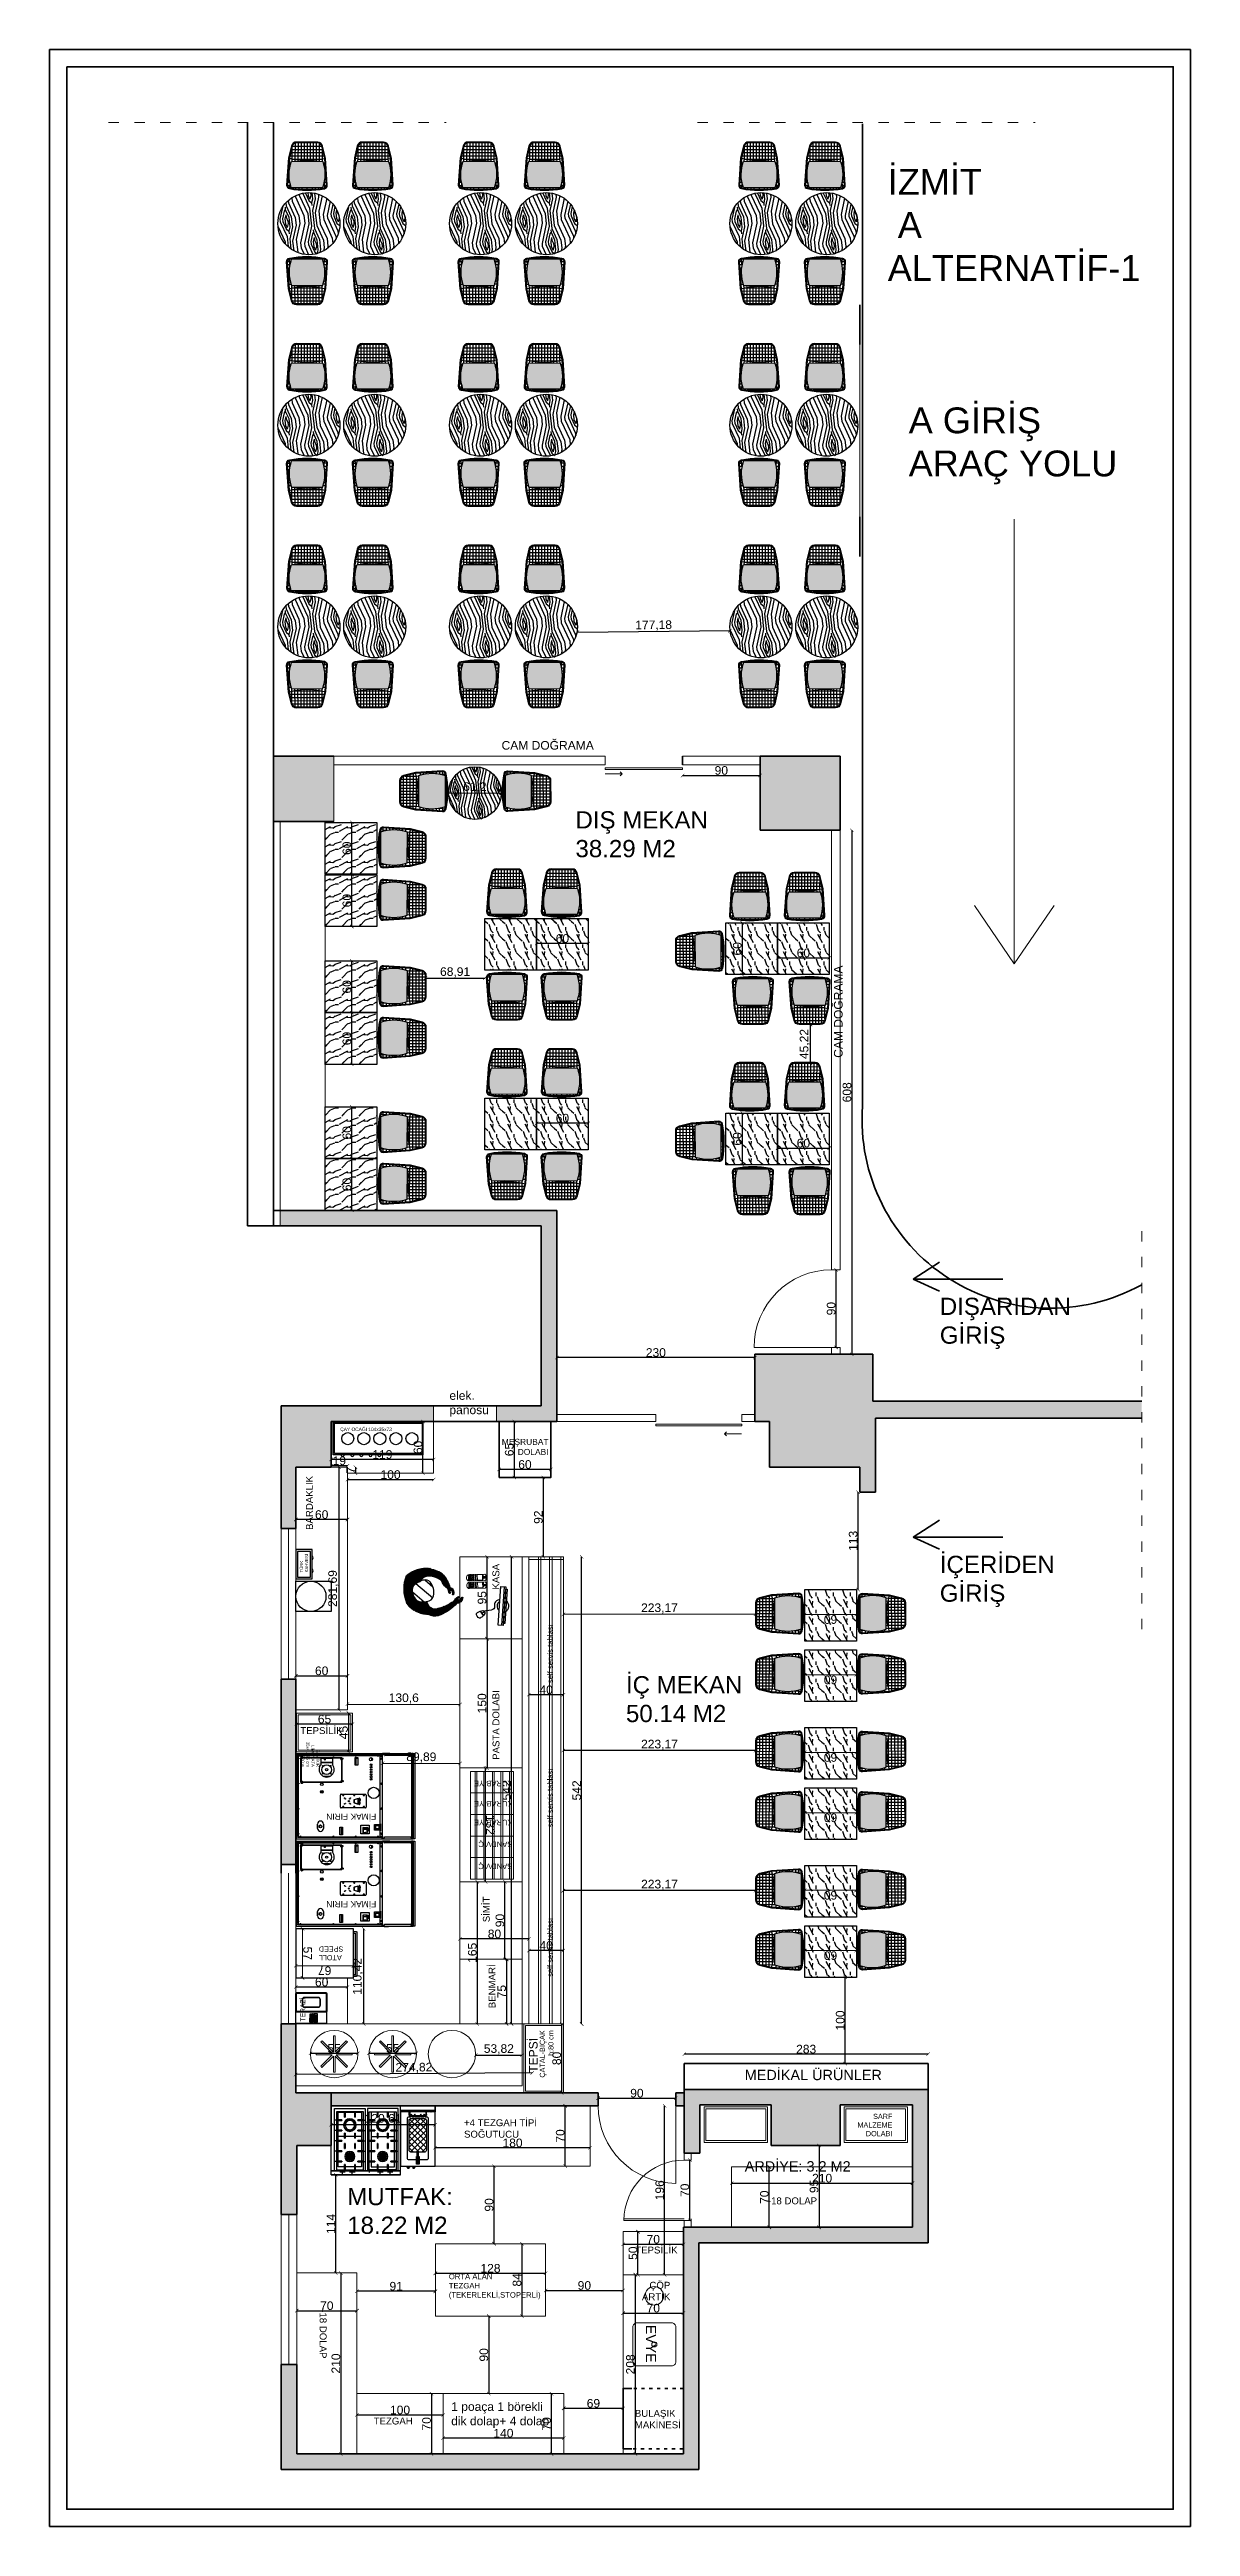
# Model space of a CAD drawing. Header units: millimetres. Extents: x 44201 to 173522, y 14677 to 20075.
# Drawn here: x 172197 to 173522, y 14677 to 17551 of the extents above.
import ezdxf

# ---------------------------------------------------------------- set-up
doc = ezdxf.new("R2010")
doc.units = ezdxf.units.MM
doc.linetypes.add('ACAD_ISO03W100', pattern=[30, 12, -18])
doc.linetypes.add('DASHED2', pattern=[9.525, 6.35, -3.175])
for name, color, linetype in [('az-cam', 140, 'Continuous'), ('BLOK', 7, 'Continuous'), ('MUTFAK EKİPMAN', 150, 'Continuous'), ('REMEDY EKİPMAN', 1, 'Continuous'), ('S2000-002 Çizgi', 7, 'Continuous'), ('tefris', 36, 'Continuous'), ('yazi', 74, 'Continuous')]:
    doc.layers.add(name, color=color, linetype=linetype)
for name, color, linetype, lineweight in [('doku', 251, 'Continuous', 5), ('doseme', 203, 'ACAD_ISO03W100', 9), ('duvar', 7, 'Continuous', 35), ('estofado', 7, 'Continuous', 25), ('tefriş', 252, 'Continuous', 13), ('ölçüler', 143, 'Continuous', 5)]:
    doc.layers.add(name, color=color, linetype=linetype, lineweight=lineweight)
doc.styles.get("Standard").update_dxf_attribs({"font": 'Arial.ttf'})
doc.dimstyles.new('ISO-25', dxfattribs={"dimtxt": 10, "dimasz": 4, "dimexe": 1.25, "dimexo": 0.625, "dimtad": 1, "dimtxsty": 'Standard', "dimblk": 'ARCHTICK', "dimcen": 2.5, "dimse1": 1, "dimse2": 1, "dimadec": 0, "dimazin": 0, "dimtfac": 1, "dimtmove": 0, "dimatfit": 3, "dimldrblk": 'ARCHTICK', "dimfxl": 1, "dimarcsym": 0})

msp = doc.modelspace()

# ---------------------------------------------------------------- texts
at = {"layer": 'MUTFAK EKİPMAN', "color": 7}
msp.add_text('MEDİKAL ÜRÜNLER', height=12, rotation=360, dxfattribs=at).set_placement((173004.553, 15195.273))
at = {"layer": 'MUTFAK EKİPMAN', "attachment_point": 1}
for s, insert, char_height in [('{\\C7;İZMİT\\P A ALTERNATİF-1}', (173170.61, 17412.862), 30), ('{\\C7;A GİRİŞ\\PARAÇ YOLU}', (173194.923, 17136.171), 30), ('{\\C7;CAM DOĞRAMA}', (172722.241, 16749.076), 10), ('{\\C7;DIŞ MEKAN\\P38.29 M2}', (172808.064, 16667.623), 20), ('{\\C7;DIŞARIDAN\\PGİRİŞ}', (173231.06, 16103.124), 20), ('{\\C7;elek.\\Ppanosu}', (172661.691, 15994.672), 10), ('{\\C7;İÇERİDEN\\PGİRİŞ}', (173231.06, 15803.73), 20), ('{\\C7;İÇ MEKAN\\P50.14 M2}', (172866.661, 15664.058), 20), ('{\\C7;TEPSİLİK}', (172488.619, 15604.86), 8), ('{\\C7;ARDİYE: 3.2 M2}', (173004.553, 15101.255), 12), ('{\\C7;MUTFAK:\\P18.22 M2}', (172543.042, 15070.218), 20)]:
    msp.add_mtext_dynamic_manual_height_columns(s, width=302.39646, gutter_width=12.5, heights=[0], dxfattribs=dict(at, insert=insert, char_height=char_height))
at = {"layer": 'MUTFAK EKİPMAN', "insert": (173108.186, 16381.522), "char_height": 10, "attachment_point": 1, "rotation": 90}
msp.add_mtext_dynamic_manual_height_columns('{\\C7;CAM DOĞRAMA}', width=302.39646, gutter_width=12.5, heights=[0], dxfattribs=at)
at = {"layer": 'yazi', "lineweight": 25}
for s, width, gutter_width, insert, char_height, attachment_point in [('MEŞRUBAT\\PDOLABI', 33.4104, 58.688, (172776.848, 15920.633), 7, 9), ('SARF\\PMALZEME\\PDOLABI', 229.03839, 12.5, (173175.969, 15156.235), 6, 3), ('-18 DOLAP', 229.03839, 12.5, (173088.599, 15059.242), 8, 3), ('TEPSİLİK', 229.03839, 12.5, (172926.592, 15002.169), 8, 3), ('ÇÖP \\PARTIK', 229.03839, 12.5, (172918.145, 14961.289), 8, 3), ('TEZGAH', 103.65252, 12.5, (172573.772, 14795.651), 8, 7), ('BULAŞIK \\PMAKİNESİ', 103.65252, 12.5, (172876.999, 14791.194), 8, 7)]:
    msp.add_mtext_dynamic_manual_height_columns(s, width=width, gutter_width=gutter_width, heights=[0], dxfattribs=dict(at, insert=insert, char_height=char_height, attachment_point=attachment_point))
for s, width, gutter_width, insert, char_height, attachment_point, rotation in [('BARDAKLIK', 121.07282, 58.688, (172503.033, 15896.437), 8, 9, 90.18837), ('KASA', 121.07282, 58.688, (172719.692, 15794.326), 8, 9, 90.18837), ('self servis tablası', 81.44338, 58.688, (172781.967, 15724.35), 6.38899, 9, 90), (' PASTA DOLABI', 121.07282, 58.688, (172719.692, 15647.676), 8, 9, 90.18837), ('self servis tablası', 81.44338, 58.688, (172781.967, 15557.024), 6.38899, 9, 90), ('KURABİYE', 53.44413, 58.688, (172690.068, 15542.67), 6.389, 9, 180), ('KURABİYE', 53.44413, 58.688, (172690.068, 15519.299), 6.389, 9, 180), ('KURABİYE', 53.44413, 58.688, (172690.068, 15497.505), 6.389, 9, 180), ('SANDVİÇ', 53.44413, 58.688, (172695.295, 15474.077), 6.389, 9, 180), ('SANDVİÇ', 53.44413, 58.688, (172695.17, 15448.494), 6.389, 9, 180), ('SİMİT', 121.07282, 58.688, (172708.59, 15408.357), 8, 9, 90.18837), ('self servis tablası', 81.44338, 58.688, (172781.967, 15383.524), 6.38899, 9, 90), ('BENMARİ', 121.07282, 58.688, (172715.074, 15329.658), 8, 9, 90.18837), ('TEPSİ', 121.07282, 58.688, (172764.16, 15244.283), 10, 9, 90.18837), ('ÇATAL-BIÇAK\\Ph:80 cm', 121.07282, 58.688, (172782.565, 15253.2), 6, 9, 90.18837), ('+4 TEZGAH TİPİ\\PSOĞUTUCU', 123.87564, 58.688, (172678.648, 15128.466), 8, 7, 359.951243), ('ORTA ALAN \\PTEZGAH\\P(TEKERLEKLİ,STOPERLİ)', 123.87564, 58.688, (172661.005, 14941.043), 6.389, 7, 359.951243), ('-18 DOLAP', 229.03839, 12.5, (172519.111, 14872.314), 8, 3, 270), ('EVYE', 229.03839, 12.5, (172901.507, 14867.54), 11.7376, 3, 270), ('1 poaça 1 börekli \\Pdik dolap+ 4 dolap', 123.87564, 58.688, (172663.758, 14791.851), 10, 7, 359.951243)]:
    msp.add_mtext_dynamic_manual_height_columns(s, width=width, gutter_width=gutter_width, heights=[0], dxfattribs=dict(at, insert=insert, char_height=char_height, attachment_point=attachment_point, rotation=rotation))

# ---------------------------------------------------------------- blocks, each defined once
blk = doc.blocks.new('_ArchTick')
at = {"color": 0, "linetype": 'ByBlock', "const_width": 0.15}
blk.add_lwpolyline([(-0.5, -0.5), (0.5, 0.5)], dxfattribs=at)
blk = doc.blocks.new('*D465')
at = {"layer": 'Defpoints', "color": 0, "transparency": 16777216}
for p in [(172786.4, 16033.7), (172786.4, 16027.6), (173016.4, 16027.6)]:
    blk.add_point(p, dxfattribs=at)
at = {"layer": 'ölçüler', "color": 0, "lineweight": -2, "transparency": 16777216}
blk.add_line((173016.4, 16033.7), (172786.4, 16033.7), dxfattribs=at)
at = {"layer": 'ölçüler', "color": 0, "lineweight": -2, "transparency": 16777216, "xscale": 4, "yscale": 4, "zscale": 4, "rotation": 180}
blk.add_blockref('_ArchTick', (172786.4, 16033.7), dxfattribs=at)
at = {"layer": 'ölçüler', "color": 0, "lineweight": -2, "transparency": 16777216, "xscale": 4, "yscale": 4, "zscale": 4}
blk.add_blockref('_ArchTick', (173016.4, 16033.7), dxfattribs=at)
at = {"layer": 'ölçüler', "color": 0, "transparency": 16777216, "insert": (172901.4, 16039.5), "char_height": 10, "attachment_point": 5}
blk.add_mtext('230', dxfattribs=at)
blk = doc.blocks.new('Banqueta Banc May')
at = {"layer": 'estofado'}
h = blk.add_hatch(color=256, dxfattribs=at)
h.set_gradient(color1=(203, 207, 210), one_color=1, tint=1, name='CYLINDER')
h.paths.add_polyline_path([(0.123, -0.01, -0.345989), (0.172, -0.048), (0.205, -0.187), (0.205, -0.188, 0.00324), (0.215, -0.185), (0.181, -0.046, 0.345989), (0.123, 0), (-0.123, 0, 0.345989), (-0.181, -0.046), (-0.215, -0.185, 0.00324), (-0.205, -0.188), (-0.205, -0.187), (-0.172, -0.048, -0.345989), (-0.123, -0.01)])
h = blk.add_hatch(color=256, dxfattribs=at)
h.set_gradient(color1=(203, 207, 210), one_color=1, tint=1, name='CYLINDER')
h.paths.add_polyline_path([(0.123, -0.01, -0.345989), (0.172, -0.048), (0.205, -0.187), (0.205, -0.188, 0.00324), (0.215, -0.185), (0.181, -0.046, 0.345989), (0.123, 0), (-0.123, 0, 0.345989), (-0.181, -0.046), (-0.215, -0.185, 0.00324), (-0.205, -0.188), (-0.205, -0.187), (-0.172, -0.048, -0.345989), (-0.123, -0.01)])
h = blk.add_hatch(color=256, dxfattribs=at)
h.set_gradient(color1=(225, 227, 229), one_color=1, tint=1, name='CURVED')
h.paths.add_polyline_path([(0.182, -0.529, 0.167263), (0.182, -0.224), (-0.182, -0.224, 0.167263), (-0.182, -0.529)])
for p, q in [((-0.211, -0.279), (-0.197, -0.279)), ((-0.209, -0.241), (-0.188, -0.241)), ((-0.199, -0.16), (0.199, -0.16)), ((-0.19, -0.122), (0.19, -0.122)), ((-0.181, -0.085), (0.181, -0.085)), ((-0.175, -0.195), (-0.177, -0.224)), ((-0.175, -0.061), (-0.175, -0.195)), ((-0.171, -0.047), (0.171, -0.047)), ((-0.167, -0.197), (0.167, -0.197)), ((-0.14, -0.202), (-0.142, -0.224)), ((-0.14, -0.013), (-0.14, -0.202)), ((-0.105, -0.208), (-0.106, -0.224)), ((-0.105, -0.01), (-0.105, -0.208)), ((-0.07, -0.212), (-0.071, -0.224)), ((-0.07, -0.01), (-0.07, -0.212)), ((-0.035, -0.215), (-0.036, -0.224)), ((-0.035, -0.01), (-0.035, -0.215)), ((0, -0.01), (0, -0.215)), ((0, -0.215), (0, -0.224)), ((0.035, -0.01), (0.035, -0.215)), ((0.035, -0.215), (0.036, -0.224)), ((0.07, -0.01), (0.07, -0.212)), ((0.07, -0.212), (0.071, -0.224)), ((0.105, -0.01), (0.105, -0.208)), ((0.105, -0.208), (0.106, -0.224)), ((0.14, -0.013), (0.14, -0.202)), ((0.14, -0.202), (0.142, -0.224)), ((0.175, -0.061), (0.175, -0.195)), ((0.175, -0.195), (0.177, -0.224)), ((0.188, -0.241), (0.209, -0.241)), ((0.197, -0.279), (0.211, -0.279)), ((-0.226, -0.503), (-0.19, -0.503)), ((-0.224, -0.466), (-0.199, -0.466)), ((-0.221, -0.429), (-0.205, -0.429)), ((-0.219, -0.391), (-0.207, -0.391)), ((-0.216, -0.354), (-0.207, -0.354)), ((-0.214, -0.316), (-0.204, -0.316)), ((-0.198, -0.473), (-0.203, -0.531)), ((-0.167, -0.529), (-0.168, -0.537)), ((-0.141, -0.541), (0.141, -0.541)), ((-0.132, -0.529), (-0.133, -0.542)), ((-0.096, -0.529), (-0.098, -0.546)), ((-0.061, -0.529), (-0.063, -0.548)), ((0, -0.529), (0, -0.55)), ((0.061, -0.529), (0.063, -0.548)), ((0.096, -0.529), (0.098, -0.546)), ((0.132, -0.529), (0.133, -0.542)), ((0.167, -0.529), (0.168, -0.537)), ((0.19, -0.503), (0.226, -0.503)), ((0.198, -0.473), (0.203, -0.531)), ((0.199, -0.466), (0.224, -0.466)), ((0.204, -0.316), (0.214, -0.316)), ((0.205, -0.429), (0.221, -0.429)), ((0.207, -0.354), (0.216, -0.354)), ((0.207, -0.391), (0.219, -0.391))]:
    blk.add_line(p, q, dxfattribs=at)
for points in [[(0.236, -0.499), (0.215, -0.185), (0.181, -0.046, 0.345989), (0.123, 0), (-0.123, 0, 0.345989), (-0.181, -0.046), (-0.215, -0.185), (-0.236, -0.499, 0.379693), (-0.203, -0.541, 0.092971), (0.203, -0.541, 0.379693)], [(0.226, -0.5), (0.205, -0.187), (0.172, -0.048, 0.345989), (0.123, -0.01), (-0.123, -0.01, 0.345989), (-0.172, -0.048), (-0.205, -0.187), (-0.226, -0.5, 0.379693), (-0.202, -0.531, 0.092971), (0.202, -0.531, 0.379693)], [(-0.182, -0.529, -0.167263), (-0.182, -0.224), (0.182, -0.224, -0.167263), (0.182, -0.529)]]:
    blk.add_lwpolyline(points, format="xyb", close=True, dxfattribs=at)
blk.add_arc((0, 0.573), 0.788, 254.1516, 285.8484, dxfattribs=at)
blk = doc.blocks.new('*D466')
at = {"layer": 'Defpoints', "color": 0, "transparency": 16777216}
for p in [(172834.4, 15180.5), (172924.4, 15180.5), (172924.4, 15174.4)]:
    blk.add_point(p, dxfattribs=at)
at = {"layer": 'ölçüler', "color": 0, "lineweight": -2, "transparency": 16777216}
blk.add_line((172834.4, 15174.4), (172924.4, 15174.4), dxfattribs=at)
at = {"layer": 'ölçüler', "color": 0, "lineweight": -2, "transparency": 16777216, "xscale": 4, "yscale": 4, "zscale": 4, "rotation": 180}
blk.add_blockref('_ArchTick', (172834.4, 15174.4), dxfattribs=at)
at = {"layer": 'ölçüler', "color": 0, "lineweight": -2, "transparency": 16777216, "xscale": 4, "yscale": 4, "zscale": 4}
blk.add_blockref('_ArchTick', (172924.4, 15174.4), dxfattribs=at)
at = {"layer": 'ölçüler', "color": 0, "transparency": 16777216, "insert": (172879.4, 15180.1), "char_height": 10, "attachment_point": 5}
blk.add_mtext('90', dxfattribs=at)
blk = doc.blocks.new('*D467')
at = {"layer": 'Defpoints', "color": 0, "transparency": 16777216}
for p in [(172736, 15959.5), (172736, 15894.5), (172737, 15894.5)]:
    blk.add_point(p, dxfattribs=at)
at = {"layer": 'ölçüler', "color": 0, "lineweight": -2, "transparency": 16777216}
blk.add_line((172737, 15959.5), (172737, 15894.5), dxfattribs=at)
at = {"layer": 'ölçüler', "color": 0, "lineweight": -2, "transparency": 16777216, "xscale": 4, "yscale": 4, "zscale": 4}
for p, rotation in [((172737, 15959.5), 90), ((172737, 15894.5), 270)]:
    blk.add_blockref('_ArchTick', p, dxfattribs=dict(at, rotation=rotation))
at = {"layer": 'ölçüler', "color": 0, "transparency": 16777216, "insert": (172731.2, 15927), "char_height": 10, "attachment_point": 5, "rotation": 90}
blk.add_mtext('65', dxfattribs=at)
blk = doc.blocks.new('*D468')
at = {"layer": 'Defpoints', "color": 0, "transparency": 16777216}
for p in [(173115.4, 16645.5, -18), (173115.4, 16037.5, -18), (173129, 16037.5)]:
    blk.add_point(p, dxfattribs=at)
at = {"layer": 'ölçüler', "color": 0, "lineweight": -2, "transparency": 16777216}
blk.add_line((173129, 16645.5), (173129, 16037.5), dxfattribs=at)
at = {"layer": 'ölçüler', "color": 0, "lineweight": -2, "transparency": 16777216, "xscale": 4, "yscale": 4, "zscale": 4}
for p, rotation in [((173129, 16645.5), 90), ((173129, 16037.5), 270)]:
    blk.add_blockref('_ArchTick', p, dxfattribs=dict(at, rotation=rotation))
at = {"layer": 'ölçüler', "color": 0, "transparency": 16777216, "insert": (173123.3, 16341.5), "char_height": 10, "attachment_point": 5, "rotation": 90}
blk.add_mtext('608', dxfattribs=at)
blk = doc.blocks.new('*D425')
at = {"layer": 'Defpoints', "color": 0, "transparency": 16777216}
for p in [(172500.4, 15225.4), (172555.4, 15226.4), (172555.4, 15225.4)]:
    blk.add_point(p, dxfattribs=at)
at = {"layer": 'ölçüler', "color": 0, "lineweight": -2, "transparency": 16777216}
blk.add_line((172500.4, 15226.4), (172555.4, 15226.4), dxfattribs=at)
at = {"layer": 'ölçüler', "color": 0, "lineweight": -2, "transparency": 16777216, "xscale": 4, "yscale": 4, "zscale": 4, "rotation": 180}
blk.add_blockref('_ArchTick', (172500.4, 15226.4), dxfattribs=at)
at = {"layer": 'ölçüler', "color": 0, "lineweight": -2, "transparency": 16777216, "xscale": 4, "yscale": 4, "zscale": 4}
blk.add_blockref('_ArchTick', (172555.4, 15226.4), dxfattribs=at)
at = {"layer": 'ölçüler', "color": 0, "transparency": 16777216, "insert": (172527.9, 15232.1), "char_height": 10, "attachment_point": 5}
blk.add_mtext('55', dxfattribs=at)
blk = doc.blocks.new('EKRN')
at = {"color": 165}
blk.add_line((-560.5, 15907.2, -82.3), (-559.8, 15952.2, -82.3), dxfattribs=at)
at = {"color": 165, "elevation": -82.3}
for points in [[(-556.5, 15907.2), (-562.5, 15907.2), (-561.8, 15952.2), (-555.8, 15952.2)], [(-562.5, 15909.7), (-564, 15909.8), (-563.4, 15949.8), (-561.9, 15949.7)]]:
    blk.add_lwpolyline(points, close=True, dxfattribs=at)
at = {"color": 165, "elevation": -150.9}
blk.add_lwpolyline([(-536.1, 15939.1), (-539.1, 15937.1)], dxfattribs=at)
at = {"color": 165}
for start, end in [(120.0498, 238.2699), (305.0853, 53.2344)]:
    blk.add_arc((-560.2, 15929.7, -82.3), 6.82, start, end, dxfattribs=at)
for points, knots in [([(-555.7, 15922.4, -150.9), (-553.5, 15923.4, -150.9), (-549, 15925.3, -150.9), (-551.8, 15932.4, -150.9), (-547.8, 15935.3, -150.9), (-539.3, 15936.4, -150.9), (-539.1, 15937.1, -150.9)], [0, 0, 0, 0, 64.068373, 125.223439, 172.971061, 194.444084, 194.444084, 194.444084, 194.444084]), ([(-537.1, 15942.8, -150.9), (-538.5, 15941.2, -150.9), (-540.5, 15939.1, -150.9), (-537.6, 15934.8, -150.9), (-533.5, 15937.4, -150.9), (-528.3, 15939.9, -150.9), (-533.2, 15947, -150.9), (-536, 15943.9, -150.9), (-537.1, 15942.8, -150.9)], [0, 0, 0, 0, 77.238176, 104.915599, 192.453044, 235.87754, 327.692227, 385.356852, 385.356852, 385.356852, 385.356852])]:
    blk.add_open_spline(points, degree=3, knots=knots, dxfattribs=at)
blk.add_open_spline([(-538.1, 15941.7, -150.9), (-536.6, 15939.9, -150.9), (-535.6, 15938.4, -150.9), (-534.5, 15936.7, -150.9)], degree=3, dxfattribs=at)
blk = doc.blocks.new('fdss')
at = {"ltscale": 0.04}
h = blk.add_hatch(dxfattribs=at)
h.set_pattern_fill('CROSS', color=13, scale=0.03, angle=454.9538, style=0)
h.set_pattern_definition([(274.9537533, (38661.38563, 24806.0227), (-0.1733384442, -0.2062384148), [0.09525, -0.28575]), (184.9537533, (38661.43719, 24805.97936), (-0.2062384148, 0.1733384442), [0.09525, -0.28575])])
h.paths.add_polyline_path([(54695.8, 22142.6), (54694.1, 22142.8), (54693.9, 22139.8), (54695.6, 22139.7)])
h = blk.add_hatch(dxfattribs=at)
h.set_pattern_fill('CROSS', color=13, scale=0.03, angle=454.9538, style=0)
h.set_pattern_definition([(274.9537533, (38670.28029, 24806.79364), (-0.1733384442, -0.2062384148), [0.09525, -0.28575]), (184.9537533, (38670.33185, 24806.7503), (-0.2062384148, 0.1733384442), [0.09525, -0.28575])])
h.paths.add_polyline_path([(54704.7, 22141.8), (54703, 22142), (54702.8, 22139), (54704.5, 22138.9)])
at = {"color": 40, "linetype": 'ByBlock'}
for p, q in [((54691.1, 22133.4, 82.3), (54691.6, 22139.3, 82.3)), ((54697.5, 22132.9, 82.3), (54691.1, 22133.4, 82.3)), ((54691.2, 22131.8), (54691.1, 22130.9)), ((54691.1, 22130.9), (54692.7, 22130.7)), ((54692.8, 22131.7), (54691.2, 22131.8)), ((54691.6, 22139.3, 82.3), (54698, 22138.7, 82.3)), ((54692.7, 22130.7), (54692.8, 22131.7)), ((54693.4, 22131.6), (54693.3, 22130.7)), ((54693.3, 22130.7), (54694.9, 22130.5)), ((54695, 22131.5), (54693.4, 22131.6)), ((54694.9, 22130.5), (54695, 22131.5)), ((54695.6, 22131.4), (54695.5, 22130.5)), ((54695.5, 22130.5), (54697.1, 22130.3)), ((54697.2, 22131.3), (54695.6, 22131.4)), ((54697.1, 22130.3), (54697.2, 22131.3)), ((54698, 22138.7, 82.3), (54697.5, 22132.9, 82.3)), ((54700, 22132.7, 82.3), (54700.5, 22138.5, 82.3)), ((54706.4, 22132.1, 82.3), (54700, 22132.7, 82.3)), ((54700.1, 22131), (54700, 22130.1)), ((54700, 22130.1), (54701.6, 22130)), ((54701.7, 22130.9), (54700.1, 22131)), ((54700.5, 22138.5, 82.3), (54706.9, 22138, 82.3)), ((54701.6, 22130), (54701.7, 22130.9)), ((54702.3, 22130.8), (54702.2, 22129.9)), ((54703.9, 22130.7), (54702.3, 22130.8)), ((54703.8, 22129.8), (54703.9, 22130.7)), ((54704.5, 22130.7), (54704.4, 22129.7)), ((54706.1, 22130.5), (54704.5, 22130.7)), ((54706, 22129.6), (54706.1, 22130.5)), ((54706.9, 22138, 82.3), (54706.4, 22132.1, 82.3)), ((54690.7, 22123.1, 82.3), (54690.8, 22124.1, 82.3)), ((54691.7, 22123, 82.3), (54690.7, 22123.1, 82.3)), ((54690.8, 22124.1, 82.3), (54691.7, 22124, 82.3)), ((54690.9, 22124.8, 82.3), (54690.9, 22125.8, 82.3)), ((54690.9, 22125.8, 82.3), (54691.9, 22125.7, 82.3)), ((54691.8, 22124.8, 82.3), (54690.9, 22124.8, 82.3)), ((54691, 22126.6, 82.3), (54691.1, 22127.5, 82.3)), ((54692, 22126.5, 82.3), (54691, 22126.6, 82.3)), ((54691.1, 22127.5, 82.3), (54692, 22127.5, 82.3)), ((54691.2, 22128.3, 82.3), (54691.2, 22129.3, 82.3)), ((54691.2, 22129.3, 82.3), (54692.2, 22129.2, 82.3)), ((54692.1, 22128.2, 82.3), (54691.2, 22128.3, 82.3)), ((54691.7, 22124, 82.3), (54691.7, 22123, 82.3)), ((54691.9, 22125.7, 82.3), (54691.8, 22124.8, 82.3)), ((54692, 22127.5, 82.3), (54692, 22126.5, 82.3)), ((54692.2, 22129.2, 82.3), (54692.1, 22128.2, 82.3)), ((54692.3, 22123, 82.3), (54692.4, 22123.9, 82.3)), ((54693.2, 22122.9, 82.3), (54692.3, 22123, 82.3)), ((54692.4, 22124.7, 82.3), (54692.5, 22125.7, 82.3)), ((54693.4, 22124.6, 82.3), (54692.4, 22124.7, 82.3)), ((54692.4, 22123.9, 82.3), (54693.3, 22123.8, 82.3)), ((54692.5, 22125.7, 82.3), (54693.5, 22125.6, 82.3)), ((54692.6, 22126.5, 82.3), (54692.7, 22127.4, 82.3)), ((54693.5, 22126.4, 82.3), (54692.6, 22126.5, 82.3)), ((54692.7, 22128.2, 82.3), (54692.8, 22129.1, 82.3)), ((54693.7, 22128.1, 82.3), (54692.7, 22128.2, 82.3)), ((54692.7, 22127.4, 82.3), (54693.6, 22127.3, 82.3)), ((54692.8, 22129.1, 82.3), (54693.8, 22129.1, 82.3)), ((54693.3, 22123.8, 82.3), (54693.2, 22122.9, 82.3)), ((54693.5, 22125.6, 82.3), (54693.4, 22124.6, 82.3)), ((54693.6, 22127.3, 82.3), (54693.5, 22126.4, 82.3)), ((54693.8, 22129.1, 82.3), (54693.7, 22128.1, 82.3)), ((54693.9, 22122.8, 82.3), (54694, 22123.8, 82.3)), ((54694.8, 22122.8, 82.3), (54693.9, 22122.8, 82.3)), ((54694, 22124.6, 82.3), (54694.1, 22125.5, 82.3)), ((54695, 22124.5, 82.3), (54694, 22124.6, 82.3)), ((54694, 22123.8, 82.3), (54694.9, 22123.7, 82.3)), ((54694.1, 22125.5, 82.3), (54695.1, 22125.4, 82.3)), ((54694.2, 22126.3, 82.3), (54694.3, 22127.3, 82.3)), ((54695.1, 22126.2, 82.3), (54694.2, 22126.3, 82.3)), ((54694.3, 22128.1, 82.3), (54694.4, 22129, 82.3)), ((54695.3, 22128, 82.3), (54694.3, 22128.1, 82.3)), ((54694.3, 22127.3, 82.3), (54695.2, 22127.2, 82.3)), ((54694.4, 22129, 82.3), (54695.4, 22128.9, 82.3)), ((54694.9, 22123.7, 82.3), (54694.8, 22122.8, 82.3)), ((54695.1, 22125.4, 82.3), (54695, 22124.5, 82.3)), ((54695.2, 22127.2, 82.3), (54695.1, 22126.2, 82.3)), ((54695.4, 22128.9, 82.3), (54695.3, 22128, 82.3)), ((54695.5, 22122.7, 82.3), (54695.5, 22123.7, 82.3)), ((54695.5, 22123.7, 82.3), (54696.5, 22123.6, 82.3)), ((54696.4, 22122.6, 82.3), (54695.5, 22122.7, 82.3)), ((54695.6, 22124.4, 82.3), (54695.7, 22125.4, 82.3)), ((54696.6, 22124.4, 82.3), (54695.6, 22124.4, 82.3)), ((54695.7, 22125.4, 82.3), (54696.6, 22125.3, 82.3)), ((54695.8, 22126.2, 82.3), (54695.8, 22127.1, 82.3)), ((54695.8, 22127.1, 82.3), (54696.8, 22127.1, 82.3)), ((54696.7, 22126.1, 82.3), (54695.8, 22126.2, 82.3)), ((54695.9, 22127.9, 82.3), (54696, 22128.9, 82.3)), ((54696.9, 22127.8, 82.3), (54695.9, 22127.9, 82.3)), ((54696, 22128.9, 82.3), (54696.9, 22128.8, 82.3)), ((54696.5, 22123.6, 82.3), (54696.4, 22122.6, 82.3)), ((54696.6, 22125.3, 82.3), (54696.6, 22124.4, 82.3)), ((54696.8, 22127.1, 82.3), (54696.7, 22126.1, 82.3)), ((54696.9, 22128.8, 82.3), (54696.9, 22127.8, 82.3)), ((54699.6, 22122.3, 82.3), (54699.7, 22123.3, 82.3)), ((54700.6, 22122.3, 82.3), (54699.6, 22122.3, 82.3)), ((54699.7, 22123.3, 82.3), (54700.6, 22123.2, 82.3)), ((54699.8, 22124.1, 82.3), (54699.8, 22125, 82.3)), ((54699.8, 22125, 82.3), (54700.8, 22124.9, 82.3)), ((54700.7, 22124, 82.3), (54699.8, 22124.1, 82.3)), ((54699.9, 22125.8, 82.3), (54700, 22126.8, 82.3)), ((54700.9, 22125.7, 82.3), (54699.9, 22125.8, 82.3)), ((54700, 22126.8, 82.3), (54700.9, 22126.7, 82.3)), ((54700.1, 22127.6, 82.3), (54700.1, 22128.5, 82.3)), ((54700.1, 22128.5, 82.3), (54701.1, 22128.4, 82.3)), ((54701, 22127.5, 82.3), (54700.1, 22127.6, 82.3)), ((54700.6, 22123.2, 82.3), (54700.6, 22122.3, 82.3)), ((54700.8, 22124.9, 82.3), (54700.7, 22124, 82.3)), ((54700.9, 22126.7, 82.3), (54700.9, 22125.7, 82.3)), ((54701.1, 22128.4, 82.3), (54701, 22127.5, 82.3)), ((54701.2, 22122.2, 82.3), (54701.3, 22123.2, 82.3)), ((54702.1, 22122.1, 82.3), (54701.2, 22122.2, 82.3)), ((54701.3, 22123.9, 82.3), (54701.4, 22124.9, 82.3)), ((54702.3, 22123.9, 82.3), (54701.3, 22123.9, 82.3)), ((54701.3, 22123.2, 82.3), (54702.2, 22123.1, 82.3)), ((54701.4, 22124.9, 82.3), (54702.4, 22124.8, 82.3)), ((54701.5, 22125.7, 82.3), (54701.6, 22126.6, 82.3)), ((54702.4, 22125.6, 82.3), (54701.5, 22125.7, 82.3)), ((54701.6, 22127.4, 82.3), (54701.7, 22128.4, 82.3)), ((54702.6, 22127.3, 82.3), (54701.6, 22127.4, 82.3)), ((54701.6, 22126.6, 82.3), (54702.5, 22126.6, 82.3)), ((54701.7, 22128.4, 82.3), (54702.7, 22128.3, 82.3)), ((54702.2, 22123.1, 82.3), (54702.1, 22122.1, 82.3)), ((54702.2, 22129.9), (54703.8, 22129.8)), ((54702.4, 22124.8, 82.3), (54702.3, 22123.9, 82.3)), ((54702.5, 22126.6, 82.3), (54702.4, 22125.6, 82.3)), ((54702.7, 22128.3, 82.3), (54702.6, 22127.3, 82.3)), ((54702.8, 22122.1, 82.3), (54702.9, 22123, 82.3)), ((54703.7, 22122, 82.3), (54702.8, 22122.1, 82.3)), ((54702.9, 22123.8, 82.3), (54703, 22124.8, 82.3)), ((54703.9, 22123.7, 82.3), (54702.9, 22123.8, 82.3)), ((54702.9, 22123, 82.3), (54703.8, 22122.9, 82.3)), ((54703, 22124.8, 82.3), (54703.9, 22124.7, 82.3)), ((54703.1, 22125.5, 82.3), (54703.1, 22126.5, 82.3)), ((54703.1, 22126.5, 82.3), (54704.1, 22126.4, 82.3)), ((54704, 22125.5, 82.3), (54703.1, 22125.5, 82.3)), ((54703.2, 22127.3, 82.3), (54703.3, 22128.2, 82.3)), ((54704.2, 22127.2, 82.3), (54703.2, 22127.3, 82.3)), ((54703.3, 22128.2, 82.3), (54704.2, 22128.2, 82.3)), ((54703.8, 22122.9, 82.3), (54703.7, 22122, 82.3)), ((54703.9, 22124.7, 82.3), (54703.9, 22123.7, 82.3)), ((54704.1, 22126.4, 82.3), (54704, 22125.5, 82.3)), ((54704.2, 22128.2, 82.3), (54704.2, 22127.2, 82.3)), ((54704.4, 22129.7), (54706, 22129.6)), ((54704.4, 22122.9, 82.3), (54705.4, 22122.8, 82.3)), ((54704.4, 22121.9, 82.3), (54704.4, 22122.9, 82.3)), ((54705.3, 22121.9, 82.3), (54704.4, 22121.9, 82.3)), ((54704.5, 22123.7, 82.3), (54704.6, 22124.6, 82.3)), ((54705.4, 22123.6, 82.3), (54704.5, 22123.7, 82.3)), ((54704.6, 22125.4, 82.3), (54704.7, 22126.4, 82.3)), ((54705.6, 22125.3, 82.3), (54704.6, 22125.4, 82.3)), ((54704.6, 22124.6, 82.3), (54705.5, 22124.5, 82.3)), ((54704.7, 22126.4, 82.3), (54705.7, 22126.3, 82.3)), ((54704.8, 22127.2, 82.3), (54704.9, 22128.1, 82.3)), ((54705.7, 22127.1, 82.3), (54704.8, 22127.2, 82.3)), ((54704.9, 22128.1, 82.3), (54705.8, 22128, 82.3)), ((54705.4, 22122.8, 82.3), (54705.3, 22121.9, 82.3)), ((54705.5, 22124.5, 82.3), (54705.4, 22123.6, 82.3)), ((54705.7, 22126.3, 82.3), (54705.6, 22125.3, 82.3)), ((54705.8, 22128, 82.3), (54705.7, 22127.1, 82.3))]:
    blk.add_line(p, q, dxfattribs=at)
for points in [[(54689.8, 22124), (54691.3, 22142.2), (54692.6, 22143.3), (54697.6, 22142.9), (54698.7, 22141.6), (54697.1, 22123.3, -0.414214), (54693.9, 22120.6), (54692.5, 22120.7, -0.414214)], [(54698.7, 22123.2), (54700.2, 22141.5), (54701.5, 22142.6), (54706.5, 22142.1), (54707.6, 22140.8), (54706, 22122.6, -0.414214), (54702.8, 22119.8), (54701.4, 22119.9, -0.414214)]]:
    blk.add_lwpolyline(points, format="xyb", close=True, dxfattribs=at)
for points in [[(54695.6, 22139.8), (54697.7, 22139.6), (54697.7, 22139.4), (54692.2, 22139.9), (54692.2, 22140.1), (54693.9, 22139.9)], [(54704.5, 22139), (54706.6, 22138.8), (54706.6, 22138.6), (54701.1, 22139.1), (54701.1, 22139.3), (54702.8, 22139.2)]]:
    blk.add_lwpolyline(points, dxfattribs=at)
at = {"color": 13, "ltscale": 0.04}
for points in [[(54693.9, 22139.8), (54694.1, 22142.8), (54695.8, 22142.6), (54695.6, 22139.7)], [(54702.8, 22139), (54703, 22142), (54704.7, 22141.8), (54704.5, 22138.9)]]:
    blk.add_lwpolyline(points, close=True, dxfattribs=at)
at = {"layer": 'REMEDY EKİPMAN', "linetype": 'DASHED2', "xscale": -1, "rotation": 90}
blk.add_blockref('EKRN', (70601.2, 21603.5, 82.3), dxfattribs=at)
blk = doc.blocks.new('*X79')
at = {"color": 0, "linetype": 'Continuous'}
for p, q in [((-152, 150), (36, 338)), ((-148, 159), (35, 343)), ((-144, 169), (33, 346)), ((-139, 179), (16, 335)), ((-134, 189), (7, 331)), ((-128, 201), (3, 332)), ((-121, 213), (1, 335)), ((-113, 226), (0, 340)), ((-104, 241), (0, 344)), ((-91, 259), (0, 350)), ((-71, 284), (1, 356)), ((-38, 328), (24, 390)), ((-38, 333), (19, 390)), ((-38, 339), (13, 389)), ((-37, 323), (5, 366)), ((-36, 345), (6, 387)), ((-34, 353), (-3, 384)), ((-26, 367), (-18, 374)), ((2, 299), (29, 326)), ((17, 378), (27, 388)), ((21, 339), (29, 347)), ((61, 279), (70, 288)), ((64, 276), (77, 289)), ((70, 277), (83, 290)), ((75, 277), (89, 290)), ((80, 277), (94, 290)), ((85, 276), (99, 290)), ((89, 275), (103, 289)), ((94, 274), (108, 288)), ((-172, 83), (-61, 194)), ((-172, 77), (-64, 185)), ((-172, 72), (-67, 176)), ((-172, 67), (-70, 168)), ((-172, 62), (-73, 161)), ((-171, 95), (-53, 212)), ((-171, 89), (-57, 203)), ((-171, 57), (-75, 153)), ((-171, 52), (-77, 146)), ((-170, 47), (-79, 138)), ((-170, 42), (-81, 131)), ((-169, 101), (-48, 222)), ((-169, 38), (-82, 124)), ((-168, 33), (-84, 118)), ((-167, 109), (-43, 233)), ((-167, 29), (-85, 111)), ((-166, 25), (-86, 105)), ((-165, 117), (-36, 245)), ((-165, 21), (-89, 97)), ((-164, 16), (-91, 89)), ((-163, 12), (-92, 83)), ((-162, 125), (-29, 258)), ((-161, 9), (-93, 77)), ((-160, 5), (-93, 71)), ((-159, 133), (-24, 268)), ((-158, 1), (-93, 66)), ((-157, -3), (-93, 61)), ((-156, 141), (-19, 278)), ((-155, -7), (-92, 56)), ((-153, -10), (-92, 52)), ((-152, -14), (-91, 47)), ((-150, -17), (-89, 43)), ((-148, -21), (-88, 39)), ((-126, -4), (-87, 35)), ((-113, 3), (-85, 32)), ((-104, 8), (-83, 28)), ((-95, 11), (-81, 25)), ((-88, 13), (-79, 21)), ((-81, 15), (-77, 18)), ((-75, 15), (-75, 15)), ((78, 242), (84, 248)), ((80, 239), (88, 247)), ((83, 237), (92, 246)), ((87, 235), (97, 246)), ((91, 234), (103, 246)), ((95, 232), (109, 247)), ((98, 273), (112, 287)), ((99, 231), (137, 269)), ((101, 271), (116, 285)), ((104, 231), (139, 266)), ((105, 269), (119, 284)), ((108, 267), (123, 282)), ((109, 231), (141, 263)), ((111, 265), (126, 280)), ((113, 262), (129, 277)), ((115, 258), (132, 275)), ((115, 253), (134, 272)), ((115, 232), (143, 260)), ((120, 231), (145, 256)), ((124, 230), (146, 252)), ((127, 228), (147, 248)), ((131, 226), (151, 247)), ((134, 224), (156, 246)), ((137, 222), (160, 245)), ((139, 219), (164, 244)), ((142, 216), (168, 243)), ((144, 213), (172, 241)), ((146, 210), (177, 240)), ((149, 207), (181, 239)), ((151, 204), (185, 238)), ((154, 202), (189, 236)), ((157, 199), (193, 235)), ((159, 197), (197, 234)), ((162, 194), (201, 232)), ((165, 192), (204, 231)), ((168, 189), (208, 229)), ((171, 187), (212, 228)), ((174, 185), (216, 226)), ((177, 183), (220, 225)), ((181, 181), (223, 223)), ((184, 179), (227, 222)), ((187, 177), (231, 220)), ((190, 175), (234, 218)), ((194, 173), (238, 217)), ((197, 171), (241, 215)), ((201, 169), (245, 213)), ((204, 167), (249, 211)), ((208, 165), (252, 210)), ((211, 163), (255, 208)), ((215, 162), (259, 206)), ((218, 160), (262, 204)), ((222, 158), (266, 202)), ((226, 157), (269, 200)), ((230, 155), (272, 198)), ((233, 154), (276, 196)), ((236, 151), (279, 194)), ((239, 148), (282, 192)), ((241, 145), (285, 190)), ((243, 142), (289, 188)), ((245, 139), (292, 186)), ((247, 136), (295, 183)), ((250, 133), (298, 181)), ((252, 130), (300, 178)), ((254, 126), (303, 175)), ((256, 123), (305, 173)), ((258, 120), (308, 170)), ((260, 116), (310, 167)), ((262, 113), (312, 164)), ((263, 110), (315, 161)), ((265, 106), (317, 158)), ((267, 103), (319, 155)), ((269, 99), (321, 152)), ((270, 95), (324, 148)), ((272, 92), (326, 145)), ((274, 88), (328, 142)), ((275, 84), (330, 139)), ((277, 80), (332, 136)), ((278, 77), (334, 132)), ((279, 73), (336, 129)), ((281, 69), (338, 126)), ((282, 65), (340, 122)), ((283, 61), (342, 119)), ((285, 56), (343, 115)), ((286, 52), (345, 112)), ((287, 48), (347, 108)), ((288, 44), (349, 105)), ((289, 39), (350, 101)), ((290, 35), (352, 97)), ((290, 31), (353, 94)), ((291, 26), (355, 90)), ((292, 21), (356, 86)), ((292, 17), (358, 82)), ((293, 12), (359, 78)), ((293, 7), (361, 74)), ((294, 2), (362, 70)), ((294, -3), (363, 66)), ((298, -5), (364, 62)), ((311, 3), (366, 58)), ((322, 10), (367, 54)), ((333, 14), (368, 50)), ((342, 19), (369, 45)), ((351, 22), (370, 41)), ((359, 25), (371, 36)), ((367, 27), (371, 32))]:
    blk.add_line(p, q, dxfattribs=at)
blk = doc.blocks.new('*X80')
at = {"color": 0}
for p, q in [((13787, 12568), (14056, 12836)), ((13787, 12562), (14058, 12833)), ((13787, 12557), (14061, 12830)), ((13787, 12552), (14063, 12827)), ((13787, 12546), (14065, 12824)), ((13787, 12541), (14067, 12821)), ((13788, 12584), (14048, 12844)), ((13788, 12579), (14051, 12842)), ((13788, 12573), (14053, 12839)), ((13788, 12536), (13913, 12662)), ((13788, 12531), (13905, 12648)), ((13789, 12590), (14044, 12845)), ((13789, 12596), (14038, 12845)), ((13790, 12602), (14032, 12844)), ((13790, 12608), (14026, 12843)), ((13791, 12614), (14019, 12842)), ((13792, 12620), (14013, 12841)), ((13793, 12626), (14006, 12840)), ((13794, 12633), (13999, 12838)), ((13795, 12639), (13992, 12836)), ((13797, 12646), (13985, 12834)), ((13798, 12653), (13977, 12832)), ((13800, 12660), (13969, 12829)), ((13802, 12667), (13961, 12826)), ((13804, 12674), (13952, 12822)), ((13806, 12682), (13942, 12818)), ((13809, 12690), (13931, 12812)), ((13811, 12698), (13920, 12806)), ((13818, 12710), (13906, 12797)), ((13831, 12728), (13888, 12785)), ((13932, 12680), (14069, 12818)), ((13941, 12684), (14071, 12814)), ((13950, 12687), (14073, 12811)), ((13957, 12690), (14075, 12808)), ((13965, 12692), (14077, 12804)), ((13971, 12693), (14078, 12800)), ((13978, 12695), (14080, 12797)), ((13984, 12696), (14081, 12793)), ((13990, 12696), (14083, 12789)), ((13996, 12697), (14084, 12785)), ((14001, 12697), (14085, 12781)), ((14007, 12697), (14086, 12776)), ((14012, 12697), (14067, 12751)), ((14017, 12697), (14061, 12741)), ((14022, 12696), (14056, 12730)), ((14027, 12696), (14051, 12720)), ((14032, 12695), (14047, 12710)), ((14036, 12694), (14043, 12701)), ((14077, 12762), (14087, 12772)), ((13788, 12526), (13900, 12637)), ((13789, 12521), (13896, 12628)), ((13789, 12516), (13893, 12620)), ((13790, 12511), (13891, 12612)), ((13790, 12507), (13889, 12605)), ((13791, 12502), (13887, 12599)), ((13791, 12497), (13886, 12592)), ((13792, 12493), (13885, 12586)), ((13793, 12488), (13884, 12579)), ((13793, 12484), (13883, 12573)), ((13794, 12479), (13882, 12567)), ((13795, 12475), (13882, 12561)), ((13796, 12470), (13882, 12556)), ((13797, 12466), (13882, 12551)), ((13798, 12461), (13882, 12546)), ((13799, 12457), (13883, 12541)), ((13800, 12453), (13884, 12537)), ((13801, 12449), (13885, 12532)), ((13802, 12444), (13886, 12528)), ((13803, 12440), (13887, 12524)), ((13804, 12436), (13888, 12520)), ((13806, 12432), (13890, 12516)), ((13807, 12428), (13892, 12513)), ((13808, 12424), (13893, 12509)), ((13810, 12420), (13895, 12506)), ((13811, 12416), (13898, 12503)), ((13812, 12412), (13901, 12501)), ((13814, 12408), (13903, 12498)), ((13815, 12404), (13906, 12496)), ((13817, 12401), (13909, 12493)), ((13818, 12397), (13912, 12491)), ((13820, 12393), (13915, 12488)), ((13821, 12389), (13918, 12486)), ((13823, 12386), (13921, 12484)), ((13824, 12382), (13924, 12482)), ((13826, 12379), (13928, 12480)), ((13829, 12376), (13931, 12478)), ((13833, 12374), (13934, 12476)), ((13836, 12372), (13938, 12474)), ((13839, 12370), (13941, 12472)), ((13842, 12368), (13945, 12471)), ((13845, 12365), (13949, 12469)), ((13848, 12363), (13952, 12467)), ((13852, 12361), (13956, 12466)), ((13855, 12359), (13960, 12465)), ((13858, 12357), (13964, 12463)), ((13862, 12355), (13968, 12462)), ((13865, 12353), (13972, 12461)), ((13868, 12352), (13975, 12458)), ((13872, 12350), (13977, 12455)), ((13875, 12348), (13979, 12452)), ((13879, 12346), (13981, 12448)), ((13882, 12344), (13983, 12445)), ((13886, 12342), (13986, 12443)), ((13889, 12341), (13988, 12440)), ((13893, 12339), (13991, 12437)), ((13897, 12337), (13993, 12434)), ((13900, 12336), (13996, 12432)), ((13904, 12334), (13999, 12429)), ((13908, 12333), (14002, 12427)), ((13912, 12331), (14005, 12424)), ((13915, 12330), (14008, 12422)), ((13919, 12328), (14011, 12420)), ((13923, 12327), (14014, 12418)), ((13927, 12326), (14017, 12416)), ((13931, 12324), (14021, 12414)), ((13935, 12323), (14024, 12412)), ((13939, 12322), (14028, 12410)), ((13943, 12321), (14031, 12409)), ((13947, 12319), (14035, 12407)), ((13952, 12318), (14039, 12406)), ((13956, 12317), (14043, 12404)), ((13960, 12316), (14047, 12403)), ((13964, 12315), (14051, 12402)), ((13969, 12314), (14056, 12401)), ((13973, 12313), (14060, 12400)), ((13978, 12312), (14065, 12400)), ((13982, 12312), (14067, 12397)), ((13987, 12311), (14069, 12393)), ((13991, 12310), (14071, 12390)), ((13996, 12310), (14073, 12387)), ((14001, 12309), (14075, 12383)), ((14006, 12309), (14077, 12380)), ((14010, 12308), (14079, 12377)), ((14015, 12308), (14081, 12373)), ((14020, 12307), (14082, 12370)), ((14025, 12307), (14084, 12366)), ((14030, 12307), (14086, 12362)), ((14036, 12307), (14088, 12359)), ((14041, 12307), (14089, 12355)), ((14046, 12307), (14091, 12351)), ((14052, 12307), (14092, 12347)), ((14057, 12307), (14094, 12344)), ((14063, 12307), (14095, 12340)), ((14068, 12308), (14097, 12336)), ((14074, 12308), (14098, 12332)), ((14080, 12309), (14099, 12328)), ((14086, 12309), (14100, 12324)), ((14092, 12310), (14101, 12320)), ((14098, 12311), (14103, 12315))]:
    blk.add_line(p, q, dxfattribs=at)
blk = doc.blocks.new('ADM')
at = {"layer": 'tefris'}
h = blk.add_hatch(dxfattribs=at)
h.set_pattern_fill('ANSI31', color=256, scale=80, angle=-61.0868, style=0)
h.set_pattern_definition([(343.913179, (151173.742, -15222.565), (2.77093655, 9.60842915), [])])
h.paths.add_polyline_path([(541.6, 16181.2, -0.147572), (549, 16175.2, -0.188289), (552.1, 16167.6, -0.144907), (547.2, 16159.8, -0.108203), (543.4, 16156, -0.302822), (536.1, 16155.1, -0.254077), (525.8, 16168.2, -0.335055), (530.2, 16177.1, -0.178385)])
at = {"layer": 'tefris', "elevation": -82.3}
for points in [[(503.2, 16166, 0.201072), (501.3, 16161.9, -0.136195), (499.6, 16157.5, -1.104966), (498.2, 16157.9, 0.328667), (498.5, 16160.3, 0.448943), (495, 16156, -0.838174), (494.1, 16155.9, -0.208615), (494, 16161.3, -0.217837), (497.5, 16164.4, -0.130042), (511.1, 16186.4, -0.166571), (522.7, 16189.9, 0.148819), (522.8, 16182, 0.036742), (523.1, 16181.8, 0.270644), (514.6, 16178.8, 0.099697)], [(542.5, 16140.6, -0.088566), (541.9, 16150.1, 0.233917), (547.2, 16159.8, 0.144085), (552.1, 16167.6, 0.188289), (549, 16175.2, 0.147572), (541.6, 16181.2, 0.170991), (530.5, 16177.4, 0.027268), (524.7, 16181.8, -0.205274), (522.8, 16182, -0.160009), (522.9, 16190.5, -0.240983), (550.4, 16188.5, -0.196358), (564.1, 16159.3, -0.20685)], [(525.2, 16141.2, -0.100173), (512.5, 16151.4, -0.217837), (508, 16152.2, -0.208615), (505.3, 16156.9, -0.726235), (506.2, 16157.4, 0.152747), (508.4, 16154.3, 0.39746), (511, 16154.2, 0.135613), (509.9, 16156.6, -0.139031), (509.5, 16157.1, -0.802275), (510.3, 16157.6, -0.19255), (512.5, 16155, 0.208061), (514.8, 16153.4, 0.060703), (514.9, 16153.4, -0.098552), (520.1, 16151.4, -0.052997), (524.9, 16148, 0.163603), (541.9, 16150.1, 0.079146), (542.3, 16141.6, -0.146853)]]:
    blk.add_lwpolyline(points, format="xyb", close=True, dxfattribs=at)
at = {"layer": 'tefris'}
for centre, radius, start, end in [((522.1, 16171.2, -82.3), 18.8, 87.9764, 125.8043), ((521.4, 16173, -82.3), 8.93, 76.9904, 139.5268), ((541.4, 16163.6, -82.3), 17.5, 89.5408, 129.9981), ((535.4, 16165.8, -82.3), 16.6, 34.538, 68.1167), ((533.9, 16169.7, -82.3), 8.22, 117.085, 191.1797), ((543, 16171, -82.3), 17.4, 189.5986, 246.6222), ((539.1, 16161.1, -82.3), 6.68, 242.8696, 310.2594), ((536.7, 16166.4, -82.3), 12.5, 302.8896, 327.5919), ((536.4, 16171.9, -82.3), 16.2, 311.5371, 344.5178), ((540.8, 16167.5, -82.3), 11.3, 0.4567, 43.1099), ((533.1, 16169.9, -82.3), 29.8, 254.5475, 287.9649)]:
    blk.add_arc(centre, radius, start, end, dxfattribs=at)
at = {"layer": 'tefris', "extrusion": (0, 0, -1), "zscale": -0.1}
for name, p, xscale, yscale, rotation in [('*X79', (-527.7, 16175.9, 82.3), 0.09999999999999999, 0.09999999999999999, 242.5071997720699), ('*X80', (-2362, 15699.5, 82.3), 0.09999999999999998, 0.09999999999999998, 332.5071997715173)]:
    blk.add_blockref(name, p, dxfattribs=dict(at, xscale=xscale, yscale=yscale, rotation=rotation))
blk = doc.blocks.new('*D426')
at = {"layer": 'Defpoints', "color": 0, "transparency": 16777216}
for p in [(172674, 15557.5), (172703.6, 15557.5), (172674, 15425.5)]:
    blk.add_point(p, dxfattribs=at)
at = {"layer": 'ölçüler', "color": 0, "lineweight": -2, "transparency": 16777216}
blk.add_line((172703.6, 15425.5), (172703.6, 15557.5), dxfattribs=at)
at = {"layer": 'ölçüler', "color": 0, "lineweight": -2, "transparency": 16777216, "xscale": 4, "yscale": 4, "zscale": 4}
for p, rotation in [((172703.6, 15557.5), 90.00031100365935), ((172703.6, 15425.5), 270.0003110036594)]:
    blk.add_blockref('_ArchTick', p, dxfattribs=dict(at, rotation=rotation))
at = {"layer": 'ölçüler', "color": 0, "transparency": 16777216, "insert": (172709.3, 15491.5), "char_height": 10, "attachment_point": 5, "rotation": 270.0003}
blk.add_mtext('132', dxfattribs=at)
blk = doc.blocks.new('*D427')
at = {"layer": 'Defpoints', "color": 0, "transparency": 16777216}
for p in [(172568.3, 15225.5), (172623.3, 15226.5), (172623.3, 15225.5)]:
    blk.add_point(p, dxfattribs=at)
at = {"layer": 'ölçüler', "color": 0, "lineweight": -2, "transparency": 16777216}
blk.add_line((172568.3, 15226.5), (172623.3, 15226.5), dxfattribs=at)
at = {"layer": 'ölçüler', "color": 0, "lineweight": -2, "transparency": 16777216, "xscale": 4, "yscale": 4, "zscale": 4, "rotation": 180}
blk.add_blockref('_ArchTick', (172568.3, 15226.5), dxfattribs=at)
at = {"layer": 'ölçüler', "color": 0, "lineweight": -2, "transparency": 16777216, "xscale": 4, "yscale": 4, "zscale": 4}
blk.add_blockref('_ArchTick', (172623.3, 15226.5), dxfattribs=at)
at = {"layer": 'ölçüler', "color": 0, "transparency": 16777216, "insert": (172595.8, 15232.2), "char_height": 10, "attachment_point": 5}
blk.add_mtext('55', dxfattribs=at)
blk = doc.blocks.new('*D428')
at = {"layer": 'Defpoints', "color": 0, "transparency": 16777216}
for p in [(172736.7, 15707.5), (172705.4, 15557.5), (172736.7, 15557.5)]:
    blk.add_point(p, dxfattribs=at)
at = {"layer": 'ölçüler', "color": 0, "lineweight": -2, "transparency": 16777216}
blk.add_line((172705.4, 15707.5), (172705.4, 15557.5), dxfattribs=at)
at = {"layer": 'ölçüler', "color": 0, "lineweight": -2, "transparency": 16777216, "xscale": 4, "yscale": 4, "zscale": 4}
for p, rotation in [((172705.4, 15707.5), 90), ((172705.4, 15557.5), 270)]:
    blk.add_blockref('_ArchTick', p, dxfattribs=dict(at, rotation=rotation))
at = {"layer": 'ölçüler', "color": 0, "transparency": 16777216, "insert": (172699.6, 15632.5), "char_height": 10, "attachment_point": 5, "rotation": 90}
blk.add_mtext('150', dxfattribs=at)
blk = doc.blocks.new('*D429')
at = {"layer": 'Defpoints', "color": 0, "transparency": 16777216}
for p in [(172705.4, 15802.5), (172729.2, 15802.5), (172729.2, 15707.5)]:
    blk.add_point(p, dxfattribs=at)
at = {"layer": 'ölçüler', "color": 0, "lineweight": -2, "transparency": 16777216}
blk.add_line((172705.4, 15707.5), (172705.4, 15802.5), dxfattribs=at)
at = {"layer": 'ölçüler', "color": 0, "lineweight": -2, "transparency": 16777216, "xscale": 4, "yscale": 4, "zscale": 4}
for p, rotation in [((172705.4, 15802.5), 90), ((172705.4, 15707.5), 270)]:
    blk.add_blockref('_ArchTick', p, dxfattribs=dict(at, rotation=rotation))
at = {"layer": 'ölçüler', "color": 0, "transparency": 16777216, "insert": (172699.6, 15755), "char_height": 10, "attachment_point": 5, "rotation": 90}
blk.add_mtext('95', dxfattribs=at)
blk = doc.blocks.new('*D430')
at = {"layer": 'Defpoints', "color": 0, "transparency": 16777216}
for p in [(172691.6, 15425.5), (172691.6, 15260.5), (172694, 15260.5)]:
    blk.add_point(p, dxfattribs=at)
at = {"layer": 'ölçüler', "color": 0, "lineweight": -2, "transparency": 16777216}
blk.add_line((172694, 15425.5), (172694, 15260.5), dxfattribs=at)
at = {"layer": 'ölçüler', "color": 0, "lineweight": -2, "transparency": 16777216, "xscale": 4, "yscale": 4, "zscale": 4}
for p, rotation in [((172694, 15425.5), 90), ((172694, 15260.5), 270)]:
    blk.add_blockref('_ArchTick', p, dxfattribs=dict(at, rotation=rotation))
at = {"layer": 'ölçüler', "color": 0, "transparency": 16777216, "insert": (172688.3, 15343), "char_height": 10, "attachment_point": 5, "rotation": 90}
blk.add_mtext('165', dxfattribs=at)
blk = doc.blocks.new('*D431')
at = {"layer": 'Defpoints', "color": 0, "transparency": 16777216}
for p in [(172483.1, 15201.8), (172483.4, 15163.6), (172758.2, 15165.5)]:
    blk.add_point(p, dxfattribs=at)
at = {"layer": 'ölçüler', "color": 0, "lineweight": -2, "transparency": 16777216}
blk.add_line((172757.9, 15203.7), (172483.1, 15201.8), dxfattribs=at)
at = {"layer": 'ölçüler', "color": 0, "lineweight": -2, "transparency": 16777216, "xscale": 4, "yscale": 4, "zscale": 4}
for p, rotation in [((172483.1, 15201.8), 180.3948509396219), ((172757.9, 15203.7), 0.3948509396219091)]:
    blk.add_blockref('_ArchTick', p, dxfattribs=dict(at, rotation=rotation))
at = {"layer": 'ölçüler', "color": 0, "transparency": 16777216, "insert": (172620.5, 15209.4), "char_height": 10, "attachment_point": 5, "rotation": 0.3949}
blk.add_mtext('274,82', dxfattribs=at)
blk = doc.blocks.new('sdga')
at = {"layer": 'MUTFAK EKİPMAN'}
for p, q in [((102861.7, 19505.1), (102861.7, 19550.1)), ((102861.7, 19550.1), (102880.1, 19550.1)), ((102864, 19529.3), (102863.8, 19529.5)), ((102863.8, 19525.5), (102864, 19525.7)), ((102863.8, 19524.5), (102864, 19524.3)), ((102864, 19525.7), (102864, 19529.3)), ((102864, 19529.3), (102875.6, 19529.3)), ((102864, 19529.3), (102864.6, 19529.1)), ((102864.6, 19527.7), (102864, 19527.5)), ((102864, 19527.5), (102875.6, 19527.5)), ((102864, 19527.5), (102864.6, 19527.3)), ((102864.6, 19525.9), (102864, 19525.7)), ((102864.5, 19524.1), (102864, 19524.3)), ((102865.8, 19529.1), (102865.9, 19529.3)), ((102865.8, 19527.7), (102865.9, 19527.5)), ((102865.8, 19527.3), (102865.9, 19527.5)), ((102865.8, 19525.9), (102865.9, 19525.7)), ((102865.8, 19524.1), (102865.9, 19524.3)), ((102865.9, 19529.3), (102865.9, 19525.7)), ((102865.9, 19529.3), (102866.5, 19529.1)), ((102866.5, 19527.7), (102865.9, 19527.5)), ((102865.9, 19527.5), (102866.5, 19527.3)), ((102866.5, 19525.9), (102865.9, 19525.7)), ((102865.9, 19524.3), (102865.9, 19518.7)), ((102866.4, 19524.1), (102865.9, 19524.3)), ((102867.7, 19529.1), (102867.8, 19529.3)), ((102867.7, 19527.7), (102867.8, 19527.5)), ((102867.7, 19527.3), (102867.8, 19527.5)), ((102867.7, 19525.9), (102867.8, 19525.7)), ((102867.7, 19524.1), (102867.8, 19524.3)), ((102867.8, 19529.3), (102867.8, 19525.7)), ((102868.4, 19525.9), (102867.8, 19525.7)), ((102867.8, 19524.3), (102867.8, 19518.7)), ((102868.4, 19524.1), (102867.8, 19524.3)), ((102867.8, 19529.3), (102868.4, 19529.1)), ((102868.4, 19527.7), (102867.8, 19527.5)), ((102867.8, 19527.5), (102868.4, 19527.3)), ((102869.6, 19529.1), (102869.8, 19529.3)), ((102869.6, 19527.7), (102869.8, 19527.5)), ((102869.6, 19527.3), (102869.8, 19527.5)), ((102869.6, 19525.9), (102869.8, 19525.7)), ((102869.6, 19524.1), (102869.8, 19524.3)), ((102869.8, 19529.3), (102869.8, 19525.7)), ((102869.8, 19529.3), (102870.4, 19529.1)), ((102870.4, 19527.7), (102869.8, 19527.5)), ((102869.8, 19527.5), (102870.4, 19527.3)), ((102870.4, 19525.9), (102869.8, 19525.7)), ((102869.8, 19524.3), (102869.8, 19518.7)), ((102870.3, 19524.1), (102869.8, 19524.3)), ((102871.6, 19529.1), (102871.7, 19529.3)), ((102871.6, 19527.7), (102871.7, 19527.5)), ((102871.6, 19527.3), (102871.7, 19527.5)), ((102871.6, 19525.9), (102871.7, 19525.7)), ((102871.6, 19524.1), (102871.7, 19524.3)), ((102871.7, 19529.3), (102871.7, 19525.7)), ((102871.7, 19529.3), (102872.3, 19529.1)), ((102872.3, 19527.7), (102871.7, 19527.5)), ((102871.7, 19527.5), (102872.3, 19527.3)), ((102872.3, 19525.9), (102871.7, 19525.7)), ((102871.7, 19524.3), (102871.7, 19518.7)), ((102872.2, 19524.1), (102871.7, 19524.3)), ((102873.5, 19529.1), (102873.6, 19529.3)), ((102873.5, 19527.7), (102873.6, 19527.5)), ((102873.5, 19527.3), (102873.6, 19527.5)), ((102873.5, 19525.9), (102873.6, 19525.7)), ((102873.5, 19524.1), (102873.6, 19524.3)), ((102873.6, 19529.3), (102873.6, 19525.7)), ((102874.2, 19525.9), (102873.6, 19525.7)), ((102873.6, 19524.3), (102873.6, 19518.7)), ((102874.2, 19524.1), (102873.6, 19524.3)), ((102873.6, 19529.3), (102874.2, 19529.1)), ((102874.2, 19527.7), (102873.6, 19527.5)), ((102873.6, 19527.5), (102874.2, 19527.3)), ((102875.4, 19529.1), (102875.6, 19529.3)), ((102875.4, 19527.7), (102875.6, 19527.5)), ((102875.4, 19527.3), (102875.6, 19527.5)), ((102875.4, 19525.9), (102875.6, 19525.7)), ((102875.4, 19524.1), (102875.6, 19524.3)), ((102875.6, 19529.3), (102875.8, 19529.5)), ((102875.8, 19525.5), (102875.6, 19525.7)), ((102875.6, 19524.3), (102875.8, 19524.5)), ((102861.7, 19505.1), (102880.1, 19505.1))]:
    blk.add_line(p, q, dxfattribs=at)
for points in [[(102904.7, 19505), (102880.1, 19505.1, -0.414214), (102878.1, 19507.1), (102878.1, 19548.1, -0.414214), (102880.1, 19550.1), (102904.7, 19550, -0.414214), (102906.7, 19548), (102906.7, 19507, -0.414214)], [(102904.7, 19506), (102880.1, 19506.1, -0.414214), (102879.1, 19507.1), (102879.1, 19548.1, -0.414214), (102880.1, 19549.1), (102904.7, 19549, -0.414214), (102905.7, 19548), (102905.7, 19507, -0.414214)], [(102888.3, 19514.4), (102896.5, 19514.4, 0.414214), (102899.5, 19517.4), (102899.5, 19537.7, 0.414214), (102896.5, 19540.7), (102888.3, 19540.7, 0.414214), (102885.3, 19537.7), (102885.3, 19517.4, 0.414214)], [(102888.3, 19514.9), (102896.5, 19514.9, 0.414214), (102899, 19517.4), (102899, 19537.7, 0.414214), (102896.5, 19540.2), (102888.3, 19540.2, 0.414214), (102885.8, 19537.7), (102885.8, 19517.4, 0.414214)]]:
    blk.add_lwpolyline(points, format="xyb", close=True, dxfattribs=at)
for points in [[(102875.8, 19529.5), (102875.8, 19525.5), (102863.8, 19525.5), (102863.8, 19529.5)], [(102863.8, 19524.5), (102863.8, 19518.5), (102875.8, 19518.5), (102875.8, 19524.5)], [(102875.6, 19529.3), (102875.6, 19525.7), (102864, 19525.7), (102864, 19529.3)], [(102864, 19524.3), (102864, 19518.7), (102875.6, 19518.7), (102875.6, 19524.3)], [(102864.5, 19522.6), (102865.8, 19522.6), (102865.8, 19524.1), (102864.5, 19524.1)], [(102865.8, 19527.7), (102864.6, 19527.7), (102864.6, 19529.1), (102865.8, 19529.1)], [(102865.8, 19525.9), (102864.6, 19525.9), (102864.6, 19527.3), (102865.8, 19527.3)], [(102866.4, 19522.6), (102867.7, 19522.6), (102867.7, 19524.1), (102866.4, 19524.1)], [(102867.7, 19527.7), (102866.5, 19527.7), (102866.5, 19529.1), (102867.7, 19529.1)], [(102867.7, 19525.9), (102866.5, 19525.9), (102866.5, 19527.3), (102867.7, 19527.3)], [(102869.6, 19527.7), (102868.4, 19527.7), (102868.4, 19529.1), (102869.6, 19529.1)], [(102869.6, 19525.9), (102868.4, 19525.9), (102868.4, 19527.3), (102869.6, 19527.3)], [(102868.4, 19522.6), (102869.6, 19522.6), (102869.6, 19524.1), (102868.4, 19524.1)], [(102870.3, 19522.6), (102871.6, 19522.6), (102871.6, 19524.1), (102870.3, 19524.1)], [(102871.6, 19527.7), (102870.4, 19527.7), (102870.4, 19529.1), (102871.6, 19529.1)], [(102871.6, 19525.9), (102870.4, 19525.9), (102870.4, 19527.3), (102871.6, 19527.3)], [(102872.2, 19522.6), (102873.5, 19522.6), (102873.5, 19524.1), (102872.2, 19524.1)], [(102873.5, 19527.7), (102872.3, 19527.7), (102872.3, 19529.1), (102873.5, 19529.1)], [(102873.5, 19525.9), (102872.3, 19525.9), (102872.3, 19527.3), (102873.5, 19527.3)], [(102875.4, 19527.7), (102874.2, 19527.7), (102874.2, 19529.1), (102875.4, 19529.1)], [(102875.4, 19525.9), (102874.2, 19525.9), (102874.2, 19527.3), (102875.4, 19527.3)], [(102874.2, 19522.6), (102875.4, 19522.6), (102875.4, 19524.1), (102874.2, 19524.1)]]:
    blk.add_lwpolyline(points, close=True, dxfattribs=at)
at = {"layer": 'MUTFAK EKİPMAN', "insert": (102899.4, 19543.5), "char_height": 7, "attachment_point": 3}
blk.add_mtext_dynamic_manual_height_columns('{\\C7;TERAZİ}', width=209.123, gutter_width=12.5, heights=[0], dxfattribs=at)
blk = doc.blocks.new('*D374')
at = {"layer": 'Defpoints', "color": 0, "transparency": 16777216}
for p in [(99438.2, 16596.9), (99505.2, 16596.9), (99505.2, 16594)]:
    blk.add_point(p, dxfattribs=at)
at = {"layer": 'ölçüler', "color": 0, "lineweight": -2, "transparency": 16777216}
blk.add_line((99438.2, 16594), (99505.2, 16594), dxfattribs=at)
at = {"layer": 'ölçüler', "color": 0, "lineweight": -2, "transparency": 16777216, "xscale": 4, "yscale": 4, "zscale": 4, "rotation": 180}
blk.add_blockref('_ArchTick', (99438.2, 16594), dxfattribs=at)
at = {"layer": 'ölçüler', "color": 0, "lineweight": -2, "transparency": 16777216, "xscale": 4, "yscale": 4, "zscale": 4}
blk.add_blockref('_ArchTick', (99505.2, 16594), dxfattribs=at)
at = {"layer": 'ölçüler', "color": 0, "transparency": 16777216, "insert": (99471.7, 16599.7), "char_height": 10, "attachment_point": 5}
blk.add_mtext('67', dxfattribs=at)
blk = doc.blocks.new('*D375')
at = {"layer": 'Defpoints', "color": 0, "transparency": 16777216}
for p in [(99497.4, 16608), (99497.6, 16608), (99497.6, 16551)]:
    blk.add_point(p, dxfattribs=at)
at = {"layer": 'ölçüler', "color": 0, "lineweight": -2, "transparency": 16777216}
blk.add_line((99497.4, 16551), (99497.4, 16608), dxfattribs=at)
at = {"layer": 'ölçüler', "color": 0, "lineweight": -2, "transparency": 16777216, "xscale": 4, "yscale": 4, "zscale": 4}
for p, rotation in [((99497.4, 16608), 90), ((99497.4, 16551), 270)]:
    blk.add_blockref('_ArchTick', p, dxfattribs=dict(at, rotation=rotation))
at = {"layer": 'ölçüler', "color": 0, "transparency": 16777216, "insert": (99491.6, 16579.5), "char_height": 10, "attachment_point": 5, "rotation": 90}
blk.add_mtext('57', dxfattribs=at)
blk = doc.blocks.new('FSFSS')
at = {"layer": 'MUTFAK EKİPMAN'}
for p, q in [((91332.1, 4571), (91334.2, 4571)), ((91332.1, 4570.9), (91332.1, 4571)), ((91332.1, 4472.2), (91332.1, 4570.9)), ((91332.1, 4570.9), (91332.1, 4570.9)), ((91332.1, 4570.9), (91332.1, 4570.9)), ((91332.2, 4571), (91332.3, 4571)), ((91332.3, 4571), (91334.3, 4571)), ((91332.3, 4571), (91332.3, 4571)), ((91335.8, 4571), (91334.2, 4571)), ((91334.2, 4472.1), (91334.2, 4571)), ((91334.3, 4571), (91334.3, 4571)), ((91334.3, 4571), (91335.8, 4571)), ((91335.8, 4569.9), (91335.8, 4571)), ((91335.8, 4473.2), (91335.8, 4569.9)), ((91335.8, 4569.9), (91335.9, 4569.9)), ((91335.9, 4569.6), (91335.9, 4570.8)), ((91335.9, 4570.8), (91336, 4570.8)), ((91335.9, 4568), (91335.9, 4570.8)), ((91335.9, 4570.8), (91335.9, 4570.8)), ((91335.9, 4570.8), (91336, 4570.8)), ((91335.9, 4473.2), (91335.9, 4569.9)), ((91369.3, 4571), (91336, 4571)), ((91336, 4571), (91336, 4571)), ((91336, 4571), (91336, 4571)), ((91369.3, 4570.9), (91336, 4570.9)), ((91336, 4570.9), (91336.5, 4569.1)), ((91336, 4570.9), (91336, 4570.9)), ((91336, 4570.9), (91336, 4570.9)), ((91336, 4570.9), (91336, 4570.9)), ((91336, 4570.8), (91336, 4570.9)), ((91336, 4570.8), (91336, 4570.9)), ((91336, 4570.9), (91336, 4570.9)), ((91336, 4570.8), (91336, 4569.6)), ((91363.8, 4571.1), (91362.8, 4571.1)), ((91362.8, 4571), (91362.8, 4571.1)), ((91366.6, 4571.1), (91363.8, 4571.1)), ((91363.8, 4571), (91363.8, 4571.1)), ((91367.6, 4571.1), (91366.6, 4571.1)), ((91366.6, 4571), (91366.6, 4571.1)), ((91367.2, 4569), (91369.3, 4570.9)), ((91367.6, 4571), (91367.6, 4571.1)), ((91369.3, 4571), (91369.7, 4571)), ((91369.3, 4571), (91369.3, 4571)), ((91369.3, 4571), (91369.3, 4570.9)), ((91369.7, 4570.9), (91369.3, 4570.9)), ((91369.7, 4571), (91369.7, 4570.9)), ((91369.7, 4571), (91369.7, 4571)), ((91369.7, 4570.9), (91369.7, 4571)), ((91369.7, 4571), (91369.7, 4571)), ((91369.7, 4570.9), (91369.7, 4571)), ((91369.7, 4571), (91369.7, 4571)), ((91369.7, 4571), (91369.7, 4571)), ((91369.7, 4570.9), (91369.7, 4570.9)), ((91369.7, 4570.9), (91369.8, 4570.9)), ((91369.7, 4570.9), (91369.7, 4472.2)), ((91369.8, 4570.9), (91369.8, 4568.5)), ((91369.9, 4570.9), (91369.8, 4570.9)), ((91369.8, 4570.9), (91369.8, 4570.9)), ((91369.8, 4570.9), (91369.8, 4570.9)), ((91369.8, 4570.9), (91369.8, 4570.9)), ((91369.9, 4570.9), (91369.9, 4568.5)), ((91369.9, 4570.9), (91370, 4570.9)), ((91369.9, 4570.9), (91369.9, 4570.9)), ((91370, 4571), (91370, 4571)), ((91370, 4571), (91370, 4570.9)), ((91469.8, 4571), (91370, 4571)), ((91370, 4570.9), (91370, 4571)), ((91370, 4568), (91370, 4570.9)), ((91370, 4570.9), (91370, 4569)), ((91469.8, 4570.9), (91370, 4570.9)), ((91370, 4570.9), (91370, 4570.9)), ((91469.8, 4571), (91469.8, 4570.9)), ((91469.8, 4571), (91469.8, 4571)), ((91469.8, 4571), (91469.8, 4571)), ((91469.8, 4571), (91469.8, 4570.9)), ((91469.8, 4571), (91469.8, 4570.9)), ((91469.8, 4570.9), (91469.8, 4568.9)), ((91469.8, 4570.9), (91469.9, 4570.9)), ((91469.8, 4569), (91469.8, 4570.9)), ((91469.8, 4570.9), (91469.8, 4570.9)), ((91469.9, 4570.9), (91469.9, 4569.6)), ((91469.9, 4570.9), (91469.9, 4568.9)), ((91335.9, 4569.6), (91336, 4569.6)), ((91335.9, 4473.5), (91335.9, 4569.6)), ((91335.9, 4568), (91335.9, 4568)), ((91335.9, 4567.9), (91335.9, 4567.9)), ((91336, 4473.5), (91336, 4569.6)), ((91336.6, 4568.9), (91367.1, 4568.9)), ((91369.9, 4568.5), (91369.8, 4568.5)), ((91369.8, 4568.5), (91369.8, 4474.6)), ((91372.7, 4567.8), (91369.8, 4567.8)), ((91369.8, 4567.8), (91369.8, 4475.3)), ((91369.9, 4568), (91369.9, 4568.5)), ((91369.9, 4568), (91370, 4568)), ((91370, 4569.6), (91370, 4569.6)), ((91370, 4569.4), (91370, 4569.4)), ((91370, 4569), (91370, 4568.9)), ((91370, 4569), (91469.8, 4569)), ((91467.9, 4568.9), (91370, 4568.9)), ((91370, 4568.9), (91467.6, 4568.9)), ((91467.9, 4568.9), (91370, 4568.9)), ((91370, 4568.9), (91370, 4568.9)), ((91467.7, 4568.8), (91370, 4568.8)), ((91370.5, 4565.1), (91370.5, 4564.6)), ((91371.5, 4564.6), (91371.5, 4565.1)), ((91372.1, 4553.6), (91372.1, 4561.8)), ((91372.1, 4561.8), (91372.7, 4561.8)), ((91372.7, 4553.6), (91372.1, 4553.6)), ((91372.5, 4554.4), (91372.5, 4560.9)), ((91372.5, 4560.9), (91379, 4560.9)), ((91379, 4554.4), (91372.5, 4554.4)), ((91372.7, 4561.8), (91372.7, 4567.8)), ((91372.7, 4475.3), (91372.7, 4553.6)), ((91373.4, 4559.7), (91377.5, 4559.7)), ((91373.4, 4555.6), (91373.4, 4559.7)), ((91377.5, 4555.6), (91373.4, 4555.6)), ((91373.7, 4555.6), (91373.7, 4559.6)), ((91373.7, 4559.6), (91377.7, 4559.6)), ((91377.7, 4555.6), (91373.7, 4555.6)), ((91373.8, 4559.5), (91377.6, 4559.5)), ((91373.8, 4555.7), (91373.8, 4559.5)), ((91377.6, 4555.7), (91373.8, 4555.7)), ((91377.5, 4559.7), (91377.5, 4559.6)), ((91377.5, 4559.5), (91377.5, 4555.7)), ((91377.5, 4555.6), (91377.5, 4555.6)), ((91377.6, 4559.5), (91377.6, 4555.7)), ((91377.7, 4559.6), (91377.7, 4555.6)), ((91379, 4560.9), (91379, 4554.4)), ((91385.3, 4555.1), (91385.3, 4565.1)), ((91385.3, 4565.1), (91394.8, 4565.1)), ((91394.8, 4555.1), (91385.3, 4555.1)), ((91386.8, 4558.2), (91386.8, 4562.3)), ((91387.1, 4562.3), (91386.8, 4562.3)), ((91387.7, 4558.2), (91386.8, 4558.2)), ((91386.8, 4558.2), (91386.8, 4557.9)), ((91387.7, 4557.9), (91386.8, 4557.9)), ((91387.1, 4563), (91387.7, 4563)), ((91387.1, 4563), (91387.1, 4562.1)), ((91387.7, 4562.1), (91387.1, 4562.1)), ((91387.7, 4559.5), (91387.7, 4563.7)), ((91387.7, 4558.2), (91387.7, 4562.1)), ((91387.7, 4559.5), (91387.7, 4558.2)), ((91387.7, 4559.5), (91388, 4559.5)), ((91388, 4558.2), (91387.7, 4558.2)), ((91387.7, 4558.2), (91387.7, 4557.9)), ((91388, 4559.8), (91388, 4563.9)), ((91389.2, 4563.9), (91388, 4563.9)), ((91392.3, 4559.8), (91388, 4559.8)), ((91388, 4559.5), (91388, 4559.8)), ((91388, 4559.5), (91388, 4559.8)), ((91392.3, 4559.5), (91388, 4559.5)), ((91388, 4559.5), (91388, 4558.2)), ((91388.1, 4559.5), (91388.1, 4558.1)), ((91388.1, 4558.1), (91392.1, 4558.1)), ((91388.2, 4559.5), (91388.2, 4558.2)), ((91388.2, 4558.2), (91392, 4558.2)), ((91389.2, 4563.9), (91389.2, 4563.8)), ((91389.2, 4563.8), (91389.3, 4563.8)), ((91389.3, 4563.9), (91390.9, 4563.9)), ((91389.3, 4563.8), (91389.3, 4563.9)), ((91390.9, 4563.9), (91390.9, 4563.8)), ((91390.9, 4563.8), (91391.1, 4563.8)), ((91392.3, 4563.9), (91391.1, 4563.9)), ((91391.1, 4563.8), (91391.1, 4563.9)), ((91391.7, 4558.8), (91391.3, 4558.2)), ((91392, 4558.6), (91391.7, 4558.8)), ((91392, 4558.2), (91392, 4559.5)), ((91392.1, 4558.1), (91392.1, 4559.5)), ((91392.1, 4559.5), (91392.1, 4558.1)), ((91392.1, 4558.6), (91392.1, 4558.6)), ((91392.1, 4558.1), (91392.1, 4558.1)), ((91392.3, 4559.8), (91392.3, 4563.9)), ((91392.3, 4559.8), (91392.3, 4559.5)), ((91392.3, 4559.5), (91392.6, 4559.5)), ((91392.3, 4557.9), (91392.3, 4559.5)), ((91392.3, 4557.9), (91392.6, 4557.9)), ((91392.6, 4559.5), (91392.6, 4563.7)), ((91392.6, 4557.9), (91392.6, 4559.5)), ((91394.8, 4565.1), (91394.8, 4555.1)), ((91416.3, 4557.4), (91416.3, 4566.4)), ((91416.3, 4566.4), (91419.3, 4566.4)), ((91416.3, 4566.3), (91417.1, 4566.3)), ((91419.3, 4557.4), (91416.3, 4557.4)), ((91417.1, 4566.4), (91417.1, 4557.4)), ((91417.4, 4566.4), (91417.4, 4557.4)), ((91419.3, 4566.4), (91419.3, 4557.4)), ((91438.2, 4553.9), (91438.2, 4558.9)), ((91445.2, 4558.9), (91445.2, 4553.9)), ((91467.7, 4474.3), (91467.7, 4568.8)), ((91467.8, 4568.7), (91467.8, 4474.3)), ((91467.9, 4567.5), (91467.8, 4567.5)), ((91467.9, 4567.4), (91467.8, 4567.4)), ((91467.9, 4568.9), (91468, 4569)), ((91467.9, 4561), (91467.9, 4568.9)), ((91467.9, 4567.4), (91467.9, 4475.7)), ((91467.9, 4475.7), (91467.9, 4567.4)), ((91467.9, 4567.4), (91467.9, 4567.4)), ((91469.8, 4561), (91467.9, 4561)), ((91468, 4482.1), (91468, 4561)), ((91468.4, 4562.5), (91468.4, 4563.6)), ((91469.2, 4563.6), (91469.2, 4562.5)), ((91469.8, 4561), (91469.8, 4569)), ((91469.8, 4569), (91469.8, 4569)), ((91469.8, 4568.9), (91469.8, 4561)), ((91469.9, 4568.9), (91469.8, 4568.9)), ((91469.9, 4561), (91469.8, 4561)), ((91469.8, 4482.1), (91469.8, 4561)), ((91469.9, 4568.9), (91469.9, 4561)), ((91469.9, 4482.1), (91469.9, 4561)), ((91370.5, 4536.4), (91370.5, 4535.9)), ((91371.5, 4535.9), (91371.5, 4536.4)), ((91388.6, 4520.2), (91388.6, 4534.2)), ((91389.6, 4535.2), (91417.6, 4535.2)), ((91417.6, 4519.2), (91389.6, 4519.2)), ((91391.7, 4534.4), (91391.1, 4534.4)), ((91391.7, 4533.5), (91391.1, 4533.5)), ((91391.7, 4520.8), (91391.1, 4520.8)), ((91391.7, 4519.9), (91391.1, 4519.9)), ((91397.6, 4524.3), (91397.6, 4530.7)), ((91397.6, 4530.7), (91397.8, 4530.7)), ((91397.8, 4524.3), (91397.6, 4524.3)), ((91397.8, 4530.7), (91397.8, 4524.3)), ((91397.9, 4530.6), (91397.9, 4530.8)), ((91397.9, 4530.8), (91402.5, 4529.4)), ((91402.5, 4529.2), (91397.9, 4530.6)), ((91397.9, 4524.4), (91402.5, 4525.7)), ((91402.5, 4525.5), (91397.9, 4524.2)), ((91397.9, 4524.2), (91397.9, 4524.4)), ((91400.5, 4529.8), (91400.5, 4530)), ((91400.5, 4524.9), (91400.5, 4525.1)), ((91400.8, 4529.7), (91400.8, 4529.9)), ((91400.8, 4525), (91400.8, 4525.2)), ((91400.9, 4529.7), (91400.9, 4529.9)), ((91400.9, 4525), (91400.9, 4525.3)), ((91402.1, 4533.5), (91402, 4533.6)), ((91402.1, 4519.9), (91402, 4519.9)), ((91402.7, 4533.5), (91402.1, 4533.5)), ((91402.7, 4519.9), (91402.1, 4519.9)), ((91402.8, 4534.4), (91402.2, 4534.4)), ((91402.8, 4533.5), (91402.2, 4533.5)), ((91402.8, 4520.8), (91402.2, 4520.8)), ((91402.8, 4519.9), (91402.2, 4519.9)), ((91402.5, 4529.4), (91402.5, 4529.2)), ((91402.5, 4525.7), (91402.5, 4525.5)), ((91402.6, 4529.3), (91402.8, 4529.3)), ((91402.6, 4525.6), (91402.6, 4529.3)), ((91402.8, 4525.6), (91402.6, 4525.6)), ((91402.8, 4529.3), (91402.8, 4525.6)), ((91414.9, 4533.5), (91414.8, 4533.6)), ((91414.9, 4519.9), (91414.8, 4519.9)), ((91415.5, 4533.5), (91414.9, 4533.5)), ((91415.5, 4519.9), (91414.9, 4519.9)), ((91415.6, 4534.4), (91415, 4534.4)), ((91415.6, 4533.5), (91415, 4533.5)), ((91415.6, 4520.8), (91415, 4520.8)), ((91415.6, 4519.9), (91415, 4519.9)), ((91418.6, 4534.2), (91418.6, 4520.2)), ((91370.5, 4507.2), (91370.5, 4506.7)), ((91371.5, 4506.7), (91371.5, 4507.2)), ((91382.4, 4498.4), (91382.3, 4498.3)), ((91382.9, 4498.1), (91382.4, 4498.4)), ((91398.5, 4476.5), (91398.5, 4485.5)), ((91398.5, 4485.5), (91401.5, 4485.5)), ((91400.5, 4477.9), (91400.5, 4485.5)), ((91400.8, 4477.9), (91400.8, 4485.5)), ((91401.5, 4485.5), (91401.5, 4476.5)), ((91415.3, 4503.5), (91415.3, 4504.6)), ((91415.5, 4504.8), (91417.6, 4504.9)), ((91417.6, 4503.4), (91415.6, 4503.3)), ((91416.8, 4504.9), (91416.8, 4505.2)), ((91416.8, 4505.2), (91430.4, 4505.2)), ((91416.8, 4502), (91416.8, 4503.4)), ((91416.9, 4502), (91416.8, 4502)), ((91416.8, 4499.1), (91416.8, 4501.9)), ((91416.8, 4501.9), (91416.9, 4501.9)), ((91416.9, 4499.1), (91416.8, 4499.1)), ((91416.8, 4491.3), (91416.8, 4499)), ((91416.8, 4499), (91416.9, 4499)), ((91416.9, 4491.3), (91416.8, 4491.3)), ((91416.8, 4479.2), (91416.8, 4491.2)), ((91416.8, 4491.2), (91416.9, 4491.2)), ((91430.4, 4505.1), (91416.9, 4505.1)), ((91416.9, 4505.1), (91416.9, 4504.9)), ((91416.9, 4503.4), (91416.9, 4502)), ((91416.9, 4501.9), (91416.9, 4499.1)), ((91416.9, 4499), (91416.9, 4491.3)), ((91416.9, 4491.2), (91416.9, 4479.2)), ((91417.1, 4505.2), (91417.1, 4505.1)), ((91417.4, 4505.2), (91417.4, 4505.1)), ((91417.8, 4504.7), (91417.8, 4503.6)), ((91421.1, 4505.2), (91421.1, 4505.1)), ((91427.8, 4477.6), (91427.8, 4484.7)), ((91428.6, 4505.2), (91428.6, 4505.1)), ((91429.8, 4505.2), (91429.8, 4505.1)), ((91429.8, 4505.2), (91429.8, 4505.1)), ((91429.9, 4505.2), (91429.9, 4505.1)), ((91430.4, 4505.2), (91430.4, 4505.1)), ((91430.5, 4505.2), (91439.9, 4505.2)), ((91430.5, 4505.1), (91430.5, 4505.2)), ((91439.9, 4505.1), (91430.5, 4505.1)), ((91431.2, 4498.6), (91437.7, 4498.6)), ((91432.1, 4499), (91436.8, 4499)), ((91439.9, 4505.2), (91439.9, 4505.1)), ((91440, 4505.2), (91461.9, 4505.2)), ((91440, 4505.1), (91440, 4505.2)), ((91461.9, 4505.1), (91440, 4505.1)), ((91441, 4484.6), (91441, 4477.6)), ((91461.9, 4505.2), (91461.9, 4505.1)), ((91462, 4505.1), (91462, 4505.2)), ((91462, 4505.2), (91462.5, 4505.2)), ((91462.5, 4505.1), (91462, 4505.1)), ((91462.5, 4504.4), (91462.5, 4506.5)), ((91462.7, 4506.7), (91463.8, 4506.7)), ((91463.8, 4504.2), (91462.7, 4504.2)), ((91463.3, 4506.4), (91463.3, 4505.7)), ((91463.3, 4506.4), (91463.3, 4505.7)), ((91463.6, 4505.9), (91463.6, 4506.2)), ((91464, 4506.5), (91464, 4504.4)), ((91464, 4505.2), (91464.4, 4505.2)), ((91464.3, 4505.1), (91464, 4505.1)), ((91464.3, 4503.1), (91464.3, 4505.1)), ((91464.4, 4503.1), (91464.3, 4503.1)), ((91464.3, 4495.9), (91464.3, 4503)), ((91464.3, 4503), (91464.4, 4503)), ((91464.4, 4495.9), (91464.3, 4495.9)), ((91464.3, 4486.3), (91464.3, 4495.8)), ((91464.3, 4495.8), (91464.4, 4495.8)), ((91464.4, 4486.3), (91464.3, 4486.3)), ((91464.3, 4477), (91464.3, 4486.2)), ((91464.3, 4486.2), (91464.4, 4486.2)), ((91464.4, 4505.2), (91464.4, 4503.1)), ((91464.4, 4503), (91464.4, 4495.9)), ((91464.4, 4495.8), (91464.4, 4486.3)), ((91464.4, 4486.2), (91464.4, 4476.9)), ((91332.1, 4472.1), (91332.1, 4472.2)), ((91332.1, 4472.2), (91332.1, 4472.2)), ((91334.2, 4472.1), (91332.1, 4472.1)), ((91332.3, 4472.1), (91332.2, 4472.1)), ((91334.3, 4472.1), (91332.3, 4472.1)), ((91332.3, 4472.1), (91332.3, 4472.1)), ((91334.2, 4472.1), (91335.8, 4472.1)), ((91335.8, 4472.1), (91334.3, 4472.1)), ((91334.3, 4472.1), (91334.3, 4472.1)), ((91335.9, 4473.2), (91335.8, 4473.2)), ((91335.8, 4472.1), (91335.8, 4473.2)), ((91335.9, 4473.2), (91335.8, 4473.2)), ((91335.8, 4472.2), (91335.9, 4472.2)), ((91335.9, 4475.2), (91335.9, 4475.2)), ((91335.9, 4475.1), (91335.9, 4472.3)), ((91335.9, 4475.1), (91335.9, 4475.1)), ((91335.9, 4473.5), (91335.9, 4472.3)), ((91336, 4473.5), (91335.9, 4473.5)), ((91335.9, 4473.2), (91335.9, 4472.2)), ((91335.9, 4472.3), (91335.9, 4472.3)), ((91335.9, 4472.3), (91336, 4472.3)), ((91336, 4472.2), (91336.5, 4474)), ((91336, 4473.5), (91336, 4472.3)), ((91336, 4472.3), (91336, 4472.2)), ((91369.3, 4472.2), (91336, 4472.2)), ((91336, 4472.2), (91336, 4472.2)), ((91336, 4472.2), (91336, 4472.2)), ((91336, 4472.2), (91336, 4472.2)), ((91369.3, 4472.1), (91336, 4472.1)), ((91336, 4472.1), (91336, 4472.1)), ((91336, 4472.1), (91336, 4472.1)), ((91336.6, 4474.2), (91367.1, 4474.2)), ((91361.4, 4472.1), (91361.4, 4472.1)), ((91369.8, 4472.1), (91361.4, 4472.1)), ((91361.4, 4472.1), (91369.7, 4472.1)), ((91361.4, 4472.1), (91361.4, 4472.1)), ((91367.2, 4474.1), (91369.3, 4472.2)), ((91369.3, 4472.2), (91369.3, 4472.1)), ((91369.3, 4472.2), (91369.7, 4472.2)), ((91369.3, 4472.1), (91369.7, 4472.1)), ((91369.3, 4472.1), (91369.3, 4472.1)), ((91369.7, 4472.2), (91369.7, 4472.2)), ((91369.7, 4472.2), (91369.7, 4472.1)), ((91369.7, 4472.1), (91369.7, 4472.2)), ((91369.8, 4472.2), (91369.7, 4472.2)), ((91369.7, 4472.2), (91369.8, 4472.2)), ((91369.7, 4472.2), (91369.8, 4472.2)), ((91369.8, 4475.3), (91372.7, 4475.3)), ((91369.8, 4472.2), (91369.8, 4474.6)), ((91369.8, 4474.6), (91369.9, 4474.6)), ((91369.8, 4472.2), (91369.8, 4472.2)), ((91369.8, 4472.2), (91369.8, 4472.2)), ((91369.8, 4472.1), (91369.8, 4472.2)), ((91369.8, 4472.2), (91369.9, 4472.2)), ((91369.8, 4472.2), (91369.8, 4472.2)), ((91369.8, 4472.2), (91369.8, 4472.2)), ((91369.9, 4475.1), (91369.9, 4474.6)), ((91370, 4475.1), (91369.9, 4475.1)), ((91369.9, 4472.2), (91369.9, 4474.6)), ((91369.9, 4472.2), (91369.9, 4472.2)), ((91370, 4472.2), (91369.9, 4472.2)), ((91370, 4475.1), (91370, 4472.2)), ((91370, 4474.3), (91467.7, 4474.3)), ((91370, 4474.2), (91370, 4474.1)), ((91467.6, 4474.2), (91370, 4474.2)), ((91370, 4474.1), (91469.8, 4474.1)), ((91370, 4472.2), (91370, 4474.1)), ((91467.9, 4474.1), (91370, 4474.1)), ((91370, 4474.1), (91370, 4474.1)), ((91467.9, 4474.1), (91370, 4474.1)), ((91370, 4473.9), (91370, 4473.9)), ((91370, 4473.7), (91370, 4473.7)), ((91370, 4472.3), (91370, 4472.3)), ((91370, 4472.3), (91370, 4472.3)), ((91469.8, 4472.2), (91370, 4472.2)), ((91370, 4472.2), (91370, 4472.1)), ((91469.8, 4472.1), (91370, 4472.1)), ((91370, 4472.1), (91370, 4472.1)), ((91469.8, 4472.1), (91370, 4472.1)), ((91370.5, 4478.4), (91370.5, 4477.9)), ((91371.5, 4477.9), (91371.5, 4478.4)), ((91381.2, 4478.4), (91381.7, 4478.4)), ((91381.7, 4478.4), (91381.7, 4477.5)), ((91381.9, 4480.2), (91381.9, 4477.3)), ((91382, 4480.3), (91382, 4477.2)), ((91398.5, 4477.9), (91400.5, 4477.9)), ((91398.5, 4477.7), (91401.5, 4477.7)), ((91401.5, 4476.5), (91398.5, 4476.5)), ((91398.6, 4477.5), (91398.6, 4477.7)), ((91398.8, 4477.4), (91398.9, 4477.4)), ((91398.9, 4477.4), (91401.5, 4477.4)), ((91400.5, 4477.9), (91400.8, 4477.9)), ((91400.6, 4475.2), (91401, 4475.2)), ((91415.7, 4477.4), (91415.6, 4478.4)), ((91415.8, 4478.7), (91417.9, 4478.8)), ((91415.9, 4477.7), (91416.5, 4477.7)), ((91418, 4477.3), (91415.9, 4477.2)), ((91416.9, 4479.2), (91416.8, 4479.2)), ((91416.8, 4478.7), (91416.8, 4479.1)), ((91416.8, 4479.1), (91416.9, 4479.1)), ((91416.8, 4476.9), (91416.8, 4477.2)), ((91417.6, 4476.9), (91416.8, 4476.9)), ((91416.9, 4479.1), (91416.9, 4478.7)), ((91416.9, 4477.2), (91416.9, 4477)), ((91416.9, 4477), (91417.6, 4477)), ((91417.6, 4477), (91417.6, 4476.9)), ((91417.7, 4477), (91428.1, 4477)), ((91417.7, 4476.9), (91417.7, 4477)), ((91428.1, 4476.9), (91417.7, 4476.9)), ((91418.1, 4478.6), (91418.2, 4477.5)), ((91426.6, 4475.2), (91427.1, 4475.2)), ((91427.8, 4482.9), (91441, 4482.9)), ((91427.8, 4482.6), (91441, 4482.6)), ((91441, 4477.6), (91427.8, 4477.6)), ((91428.1, 4477), (91428.1, 4476.9)), ((91428.2, 4477), (91440.2, 4477)), ((91428.2, 4476.9), (91428.2, 4477)), ((91440.2, 4476.9), (91428.2, 4476.9)), ((91440.2, 4477), (91440.2, 4476.9)), ((91440.3, 4477), (91461.9, 4477)), ((91440.3, 4476.9), (91440.3, 4477)), ((91461.9, 4476.9), (91440.3, 4476.9)), ((91461.9, 4477), (91461.9, 4476.9)), ((91462, 4476.9), (91462, 4477)), ((91462, 4477), (91462.6, 4477)), ((91462.6, 4476.9), (91462, 4476.9)), ((91462.5, 4475.3), (91462.6, 4477.4)), ((91463.8, 4475.1), (91462.7, 4475.1)), ((91462.8, 4477.6), (91463.9, 4477.6)), ((91463, 4475.6), (91463.6, 4475.6)), ((91464.1, 4477.4), (91464, 4475.3)), ((91464.1, 4477), (91464.3, 4477)), ((91464.4, 4476.9), (91464.1, 4476.9)), ((91465.1, 4475.2), (91465.5, 4475.2)), ((91465.5, 4475.2), (91465.5, 4474.7)), ((91467.8, 4475.7), (91467.9, 4475.7)), ((91467.9, 4475.6), (91467.8, 4475.6)), ((91467.9, 4482.1), (91467.9, 4474.2)), ((91469.8, 4482.1), (91467.9, 4482.1)), ((91467.9, 4475.7), (91467.9, 4475.7)), ((91467.9, 4474.2), (91468, 4474.1)), ((91468.4, 4480.6), (91468.4, 4479.5)), ((91469.2, 4479.5), (91469.2, 4480.6)), ((91469.8, 4472.1), (91469.7, 4472.1)), ((91469.8, 4474.2), (91469.8, 4482.1)), ((91469.8, 4482.1), (91469.9, 4482.1)), ((91469.8, 4474.1), (91469.8, 4482.1)), ((91469.8, 4472.2), (91469.8, 4474.2)), ((91469.8, 4474.2), (91469.9, 4474.2)), ((91469.8, 4474.1), (91469.8, 4472.2)), ((91469.8, 4472.1), (91469.8, 4472.2)), ((91469.8, 4472.2), (91469.9, 4472.2)), ((91469.8, 4472.2), (91469.8, 4472.2)), ((91469.8, 4472.2), (91469.9, 4472.2)), ((91469.9, 4474.2), (91469.9, 4482.1)), ((91469.9, 4472.2), (91469.9, 4474.2)), ((91469.9, 4472.2), (91469.9, 4472.2))]:
    blk.add_line(p, q, dxfattribs=at)
for centre, radius in [((91371, 4564.9), 0.35), ((91374.8, 4568), 0.3), ((91400.8, 4568), 0.3), ((91426.8, 4568), 0.3), ((91441.8, 4556.6), 1.7), ((91465, 4568), 0.3), ((91467, 4565.3), 0.3), ((91468.8, 4563), 0.35), ((91371, 4536.1), 0.35), ((91380, 4517.7), 6.48), ((91391.3, 4534), 0.35), ((91391.3, 4520.4), 0.35), ((91407.1, 4530.5), 0.3), ((91407.1, 4523.8), 0.3), ((91407.7, 4529.8), 0.3), ((91407.7, 4524.6), 0.3), ((91408.9, 4527.2), 0.7), ((91412.9, 4529.8), 0.3), ((91412.9, 4524.6), 0.3), ((91413.8, 4530.5), 0.3), ((91413.8, 4523.8), 0.3), ((91440.1, 4516.4), 1.5), ((91440.3, 4516.4), 0.7), ((91467, 4536.1), 0.3), ((91371, 4507), 0.35), ((91383, 4501.9), 1), ((91383, 4499.1), 1), ((91383, 4496.3), 1), ((91383, 4493.5), 1), ((91383, 4490.7), 1), ((91383, 4487.9), 1), ((91383, 4485.1), 1), ((91415.9, 4504.1), 0.35), ((91434.5, 4490.8), 5.59), ((91429.9, 4495.4), 0.41), ((91429.9, 4486.2), 0.41), ((91434.6, 4490.8), 1.25), ((91440.1, 4507.8), 1.5), ((91439.1, 4495.4), 0.41), ((91439.1, 4486.2), 0.41), ((91463.3, 4506.1), 0.35), ((91467, 4506.9), 0.3), ((91371, 4478.2), 0.35), ((91374.8, 4475), 0.3), ((91383.1, 4478.7), 1.88), ((91400.8, 4475), 0.3), ((91416.2, 4477.9), 0.35), ((91426.8, 4475), 0.3), ((91436.7, 4479.1), 0.5), ((91436.7, 4479.1), 0.335), ((91463.3, 4475.7), 0.35), ((91465.4, 4475), 0.3), ((91467, 4477.8), 0.3), ((91468.8, 4480), 0.35)]:
    blk.add_circle(centre, radius, dxfattribs=at)
for centre, radius, start, end in [((91336, 4570.9), 0.11, 90, 180), ((91367.6, 4571), 0.151, 0, 90), ((91336.2, 4568), 0.3, 175.1425, 196.2943), ((91336.6, 4569.1), 0.2, 194.0362, 270), ((91367.1, 4569.1), 0.2, 270, 312.2737), ((91371, 4565.1), 0.5, 0, 180), ((91371, 4564.6), 0.5, 180, 0), ((91387.9, 4563.6), 0.282, 86.0025, 175.347), ((91387.9, 4559.5), 0.282, 86.0025, 175.347), ((91387.7, 4558.2), 0.282, 266.0025, 355.347), ((91392.3, 4563.6), 0.282, 4.653, 93.9975), ((91392.3, 4559.5), 0.282, 4.653, 93.9975), ((91392.3, 4559.5), 0.000938, 4.653, 93.9975), ((91441.7, 4558.9), 3.5, 0, 180), ((91441.7, 4553.9), 3.5, 180, 0), ((91442.9, 4555.3), 1.06, 90, 204.156), ((91442.9, 4555.3), 1.06, 62.085, 90), ((91468.8, 4563.6), 0.4, 0, 180), ((91468.8, 4562.5), 0.4, 180, 0), ((91469.8, 4569.6), 0.101, 300.9875, 0), ((91371, 4536.4), 0.5, 0, 180), ((91371, 4535.9), 0.5, 180, 0), ((91389.6, 4534.2), 1, 90, 180), ((91389.6, 4520.2), 1, 180, 270), ((91391.1, 4534), 0.45, 90, 270), ((91391.1, 4520.4), 0.45, 90, 270), ((91391.7, 4534), 0.45, 270, 90), ((91391.7, 4520.4), 0.45, 270, 90), ((91395.9, 4528.3), 0.4, 176.3515, 0), ((91395.9, 4526.7), 0.4, 0, 183.6485), ((91396.3, 4530.7), 0.4, 337.599, 180), ((91396.3, 4524.2), 0.4, 180, 22.401), ((91402.2, 4534), 0.45, 90, 270), ((91402.2, 4520.4), 0.45, 90, 270), ((91402.5, 4534), 0.45, 90, 250.8119), ((91402.5, 4520.4), 0.45, 289.1881, 250.8119), ((91402.5, 4534), 0.45, 289.1881, 90), ((91402.7, 4534), 0.45, 270, 66.5256), ((91402.7, 4520.4), 0.45, 270, 66.5256), ((91402.8, 4534), 0.45, 270, 90), ((91402.8, 4520.4), 0.45, 270, 90), ((91415, 4534), 0.45, 90, 270), ((91415, 4520.4), 0.45, 90, 270), ((91415.3, 4534), 0.45, 90, 250.8119), ((91415.3, 4520.4), 0.45, 289.1881, 250.8119), ((91415.3, 4534), 0.45, 289.1881, 90), ((91415.5, 4534), 0.45, 270, 66.5256), ((91415.5, 4520.4), 0.45, 270, 66.5256), ((91415.6, 4534), 0.45, 270, 90), ((91415.6, 4520.4), 0.45, 270, 90), ((91417.6, 4534.2), 1, 0, 90), ((91417.6, 4520.2), 1, 270, 0), ((91371, 4507.2), 0.5, 0, 180), ((91371, 4506.7), 0.5, 180, 0), ((91415.5, 4504.6), 0.2, 92.9461, 182.9461), ((91415.5, 4503.5), 0.2, 182.9461, 272.9461), ((91417.6, 4504.7), 0.2, 2.9461, 92.9461), ((91417.6, 4503.6), 0.2, 272.9461, 2.9461), ((91434.5, 4490.5), 8.8, 318.1006, 220.915), ((91462.7, 4506.5), 0.2, 90, 180), ((91462.7, 4504.4), 0.2, 180, 270), ((91463.8, 4506.5), 0.2, 0, 90), ((91463.8, 4504.4), 0.2, 270, 0), ((91336.2, 4475.1), 0.3, 163.7057, 184.8575), ((91336.6, 4474), 0.2, 90, 165.9638), ((91367.1, 4474), 0.2, 47.7263, 90), ((91371, 4478.4), 0.5, 0, 180), ((91371, 4477.9), 0.5, 180, 0), ((91415.8, 4478.5), 0.2, 94.06, 184.06), ((91415.9, 4477.4), 0.2, 184.06, 274.06), ((91417.9, 4478.6), 0.2, 4.06, 94.06), ((91418, 4477.5), 0.2, 274.06, 4.06), ((91462.7, 4475.3), 0.2, 178.5673, 268.5673), ((91462.8, 4477.4), 0.2, 88.5673, 178.5673), ((91463.8, 4475.3), 0.2, 268.5673, 358.5673), ((91463.9, 4477.4), 0.2, 358.5673, 88.5673), ((91468.8, 4480.6), 0.4, 0, 180), ((91468.8, 4479.5), 0.4, 180, 0)]:
    blk.add_arc(centre, radius, start, end, dxfattribs=at)
for points, knots in [([(91336, 4570.9), (91336, 4570.9), (91336, 4570.9), (91336, 4570.9), (91336, 4571), (91336, 4571), (91336, 4571), (91336, 4571), (91336, 4571), (91336, 4571)], [0, 0, 0, 0, 0.25, 0.25, 0.5, 0.5, 0.75, 0.75, 1, 1, 1, 1]), ([(91336, 4571), (91336, 4571), (91336, 4571), (91336, 4571), (91336, 4571), (91336, 4571), (91336, 4570.9), (91336, 4570.9), (91336, 4570.9), (91336, 4570.9)], [0, 0, 0, 0, 0.25, 0.25, 0.5, 0.5, 0.75, 0.75, 1, 1, 1, 1]), ([(91369.3, 4571), (91369.3, 4571), (91369.3, 4571), (91369.3, 4571), (91369.3, 4571), (91369.3, 4571), (91369.3, 4570.9), (91369.3, 4570.9), (91369.3, 4570.9), (91369.3, 4570.9)], [0, 0, 0, 0, 0.25, 0.25, 0.5, 0.5, 0.75, 0.75, 1, 1, 1, 1]), ([(91469.8, 4570.9), (91469.8, 4570.9), (91469.8, 4570.9), (91469.8, 4571), (91469.8, 4571), (91469.8, 4571), (91469.8, 4571)], [0, 0, 0, 0, 0.23008, 0.48672, 0.74336, 1, 1, 1, 1]), ([(91467.7, 4568.8), (91467.7, 4568.8), (91467.7, 4568.8), (91467.6, 4568.9), (91467.6, 4568.9), (91467.6, 4568.9)], [0, 0, 0, 0, 0.5, 0.5, 1, 1, 1, 1]), ([(91467.8, 4568.7), (91467.8, 4568.7), (91467.8, 4568.7), (91467.7, 4568.8), (91467.7, 4568.8), (91467.7, 4568.8)], [0, 0, 0, 0, 0.5, 0.5, 1, 1, 1, 1]), ([(91336, 4472.2), (91336, 4472.2), (91336, 4472.2), (91336, 4472.2), (91336, 4472.1), (91336, 4472.1), (91336, 4472.1), (91336, 4472.1), (91336, 4472.1), (91336, 4472.1)], [0, 0, 0, 0, 0.25, 0.25, 0.5, 0.5, 0.75, 0.75, 1, 1, 1, 1]), ([(91336, 4472.1), (91336, 4472.1), (91336, 4472.1), (91336, 4472.1), (91336, 4472.1), (91336, 4472.1), (91336, 4472.2), (91336, 4472.2), (91336, 4472.2), (91336, 4472.2)], [0, 0, 0, 0, 0.25, 0.25, 0.5, 0.5, 0.75, 0.75, 1, 1, 1, 1]), ([(91369.3, 4472.1), (91369.3, 4472.1), (91369.3, 4472.1), (91369.3, 4472.1), (91369.3, 4472.1), (91369.3, 4472.1), (91369.3, 4472.2), (91369.3, 4472.2), (91369.3, 4472.2), (91369.3, 4472.2)], [0, 0, 0, 0, 0.25, 0.25, 0.5, 0.5, 0.75, 0.75, 1, 1, 1, 1]), ([(91467.6, 4474.2), (91467.6, 4474.2), (91467.6, 4474.2), (91467.7, 4474.2), (91467.7, 4474.3), (91467.7, 4474.3)], [0, 0, 0, 0, 0.5, 0.5, 1, 1, 1, 1]), ([(91467.7, 4474.3), (91467.7, 4474.3), (91467.7, 4474.3), (91467.8, 4474.3), (91467.8, 4474.3), (91467.8, 4474.3)], [0, 0, 0, 0, 0.5, 0.5, 1, 1, 1, 1])]:
    blk.add_open_spline(points, degree=3, knots=knots, dxfattribs=at)
for points in [[(91395.9, 4530.7), (91395.6, 4529.9), (91395.5, 4529.1), (91395.5, 4528.3)], [(91395.9, 4524.2), (91395.6, 4525), (91395.5, 4525.8), (91395.5, 4526.6)], [(91396.7, 4530.6), (91396.4, 4529.8), (91396.3, 4529.1), (91396.3, 4528.3)], [(91396.7, 4524.4), (91396.4, 4525.1), (91396.3, 4525.9), (91396.3, 4526.7)]]:
    blk.add_open_spline(points, degree=3, dxfattribs=at)
at = {"layer": 'MUTFAK EKİPMAN', "insert": (91435.1, 4548.8), "char_height": 7, "attachment_point": 3}
blk.add_mtext_dynamic_manual_height_columns('{\\C7;FİMAK FIRIN}', width=57.235, gutter_width=12.5, heights=[0], dxfattribs=at)
blk = doc.blocks.new('FDSFS')
at = {"layer": 'MUTFAK EKİPMAN'}
for points in [[(91765.7, 4347.2), (91765.7, 4313.2), (91784.7, 4313.2), (91784.7, 4347.2)], [(91767.7, 4345.2), (91767.7, 4315.2), (91782.7, 4315.2), (91782.7, 4345.2)]]:
    blk.add_lwpolyline(points, close=True, dxfattribs=at)
for centre in [(91767.7, 4337.7), (91767.7, 4322.7)]:
    blk.add_arc(centre, 3, 131.8103, 228.1897, dxfattribs=at)
at = {"layer": 'MUTFAK EKİPMAN', "insert": (91770.3, 4339.5), "char_height": 3.5, "attachment_point": 7, "rotation": 270}
blk.add_mtext_dynamic_manual_height_columns('{\\C7;TÜRK\\PKAHVESİ}', width=21.842, gutter_width=12.5, heights=[0], dxfattribs=at)
blk = doc.blocks.new('GTKTGJDTH')
at = {"layer": 'MUTFAK EKİPMAN'}
blk.add_lwpolyline([(156664.5, 13953.9), (156664.5, 13849.9), (156626.5, 13849.9), (156626.5, 13953.9), (156664.5, 13953.9)], dxfattribs=at)
blk.add_lwpolyline([(156663.2, 13851.4), (156627.7, 13851.4), (156627.7, 13953.2), (156663.2, 13953.2)], close=True, dxfattribs=at)
for centre in [(156645.8, 13941.2), (156645.8, 13922.6), (156645.8, 13903.9), (156645.8, 13885.4), (156645.8, 13866.7)]:
    blk.add_circle(centre, 7, dxfattribs=at)
for centre in [(156664.5, 13903.2), (156664.5, 13893.1), (156664.5, 13882.3), (156664.5, 13872.1), (156664.5, 13860.9)]:
    blk.add_arc(centre, 2, 270, 90, dxfattribs=at)
at = {"layer": 'MUTFAK EKİPMAN', "insert": (156638.2, 13917.9), "char_height": 4, "attachment_point": 9, "rotation": 90}
blk.add_mtext_dynamic_manual_height_columns('{\\C7; ÇAY OCAĞI 104x35x73}', width=128.912, gutter_width=12.5, heights=[0], dxfattribs=at)
blk = doc.blocks.new('fghfghgh')
at = {"layer": 'tefris', "linetype": 'Continuous', "lineweight": 25}
h = blk.add_hatch(dxfattribs=at)
h.set_pattern_fill('WOOD2', color=35, scale=10, pattern_type=2)
h.set_pattern_definition([(108.4349, (-59570.1335, 2608.979), (-19.99996806, 40.0000087), [7.58946, -55.65608]), (139.3987, (-59572.5335, 2616.1792), (-119.999980363, 100.000008425), [3.68782, -180.70308]), (136.8476, (-59555.3335, 2618.5792), (-299.99995075, 280.0000566776), [8.77268, -429.86156]), (109.9831, (-59561.7335, 2624.5792), (-59.99998908, 160.000013176), [4.68188, -229.41212]), (90, (-59563.333, 2608.98), (-20, 20), [4, -16]), (118.4429, (-59563.3335, 2612.97916), (139.999876778, -260.0000753187), [10.91788, -534.97588]), (84.2894, (-59568.5335, 2622.5792), (-20.000026293, -179.99998847), [4.01996, -196.97756]), (129.8056, (-59568.1335, 2626.5792), (80.000048652, -99.999961226), [3.1241, -153.0809])])
h.paths.add_polyline_path([(169745.9, 13331), (169745.9, 13271), (169805.9, 13271), (169805.9, 13331)])
at = {"layer": 'tefris', "color": 35, "linetype": 'Continuous', "lineweight": 25, "elevation": -18}
blk.add_lwpolyline([(169745.9, 13331), (169805.9, 13331), (169805.9, 13271), (169745.9, 13271), (169745.9, 13331)], dxfattribs=at)
blk = doc.blocks.new('*D433')
at = {"layer": 'Defpoints', "color": 0, "transparency": 16777216}
for p in [(172762.9, 16305.6), (172762.9, 16274.6), (172822.9, 16274.6)]:
    blk.add_point(p, dxfattribs=at)
at = {"layer": 'ölçüler', "color": 0, "lineweight": -2, "transparency": 16777216}
blk.add_line((172822.9, 16305.6), (172762.9, 16305.6), dxfattribs=at)
at = {"layer": 'ölçüler', "color": 0, "lineweight": -2, "transparency": 16777216, "xscale": 4, "yscale": 4, "zscale": 4, "rotation": 180}
blk.add_blockref('_ArchTick', (172762.9, 16305.6), dxfattribs=at)
at = {"layer": 'ölçüler', "color": 0, "lineweight": -2, "transparency": 16777216, "xscale": 4, "yscale": 4, "zscale": 4}
blk.add_blockref('_ArchTick', (172822.9, 16305.6), dxfattribs=at)
at = {"layer": 'ölçüler', "color": 0, "transparency": 16777216, "insert": (172792.9, 16311.4), "char_height": 10, "attachment_point": 5}
blk.add_mtext('60', dxfattribs=at)
blk = doc.blocks.new('*D434')
at = {"layer": 'Defpoints', "color": 0, "transparency": 16777216}
for p in [(172762.9, 16514.2), (172762.9, 16483.1), (172822.9, 16483.1)]:
    blk.add_point(p, dxfattribs=at)
at = {"layer": 'ölçüler', "color": 0, "lineweight": -2, "transparency": 16777216}
blk.add_line((172822.9, 16514.2), (172762.9, 16514.2), dxfattribs=at)
at = {"layer": 'ölçüler', "color": 0, "lineweight": -2, "transparency": 16777216, "xscale": 4, "yscale": 4, "zscale": 4, "rotation": 180}
blk.add_blockref('_ArchTick', (172762.9, 16514.2), dxfattribs=at)
at = {"layer": 'ölçüler', "color": 0, "lineweight": -2, "transparency": 16777216, "xscale": 4, "yscale": 4, "zscale": 4}
blk.add_blockref('_ArchTick', (172822.9, 16514.2), dxfattribs=at)
at = {"layer": 'ölçüler', "color": 0, "transparency": 16777216, "insert": (172792.9, 16519.9), "char_height": 10, "attachment_point": 5}
blk.add_mtext('60', dxfattribs=at)
blk = doc.blocks.new('*D435')
at = {"layer": 'Defpoints', "color": 0, "transparency": 16777216}
for p in [(172483.4, 15671.2), (172543.4, 15671.2), (172543.4, 15664.4)]:
    blk.add_point(p, dxfattribs=at)
at = {"layer": 'ölçüler', "color": 0, "lineweight": -2, "transparency": 16777216}
blk.add_line((172483.4, 15664.4), (172543.4, 15664.4), dxfattribs=at)
at = {"layer": 'ölçüler', "color": 0, "lineweight": -2, "transparency": 16777216, "xscale": 4, "yscale": 4, "zscale": 4, "rotation": 180}
blk.add_blockref('_ArchTick', (172483.4, 15664.4), dxfattribs=at)
at = {"layer": 'ölçüler', "color": 0, "lineweight": -2, "transparency": 16777216, "xscale": 4, "yscale": 4, "zscale": 4}
blk.add_blockref('_ArchTick', (172543.4, 15664.4), dxfattribs=at)
at = {"layer": 'ölçüler', "color": 0, "transparency": 16777216, "insert": (172513.4, 15670.2), "char_height": 10, "attachment_point": 5}
blk.add_mtext('60', dxfattribs=at)
blk = doc.blocks.new('A$C40F560AD')
at = {"layer": 'duvar', "linetype": 'ACAD_ISO03W100', "ltscale": 0.3}
for points in [[(5, 11.7), (5, 70)], [(75, 70), (75, 11.5)]]:
    blk.add_lwpolyline(points, dxfattribs=at)
at = {"layer": 'duvar'}
blk.add_lwpolyline([(75, 10), (75, 0), (5, 0), (5, 10)], dxfattribs=at)
blk = doc.blocks.new('A$C2A62721C')
at = {"layer": 'doku'}
blk.add_lwpolyline([(5, 0), (45, 0, 0.414214), (50, 5), (50, 45, 0.414214), (45, 50), (5, 50, 0.414214), (0, 45), (0, 5, 0.414214)], format="xyb", close=True, dxfattribs=at)
blk.add_circle((25, 25), 3, dxfattribs=at)
blk = doc.blocks.new('dghgdsg')
at = {"layer": 'BLOK'}
for p, q in [((234925.9, 2496.2), (234845.9, 2496.2)), ((234845.9, 2415.6), (234845.9, 2496.2)), ((234849.1, 2493.3), (234849.1, 2457.7)), ((234921.2, 2493.3), (234849.1, 2493.3)), ((234852.8, 2459.9, 80.6), (234852.8, 2491, 80.6)), ((234852.8, 2491, 80.6), (234920.3, 2491, 80.6)), ((234853.3, 2489), (234853.3, 2462)), ((234916.9, 2489), (234853.3, 2489)), ((234862.4, 2490.5, 82.1), (234862.4, 2493.3, 82.1)), ((234874.5, 2490.5, 82.1), (234874.5, 2493.3, 82.1)), ((234886.5, 2490.5, 82.1), (234886.5, 2493.3, 82.1)), ((234898.6, 2490.5, 82.1), (234898.6, 2493.3, 82.1)), ((234910.6, 2490.5, 82.1), (234910.6, 2493.3, 82.1)), ((234916.9, 2462), (234916.9, 2489)), ((234920.3, 2491, 80.6), (234920.3, 2459.9, 80.6)), ((234921.2, 2457.7), (234921.2, 2493.3)), ((234926.2, 2484.1, 4.9), (234923.8, 2484.1, 4.9)), ((234926.2, 2472.7, 4.9), (234923.8, 2472.7, 4.9)), ((234925.9, 2415.6), (234925.9, 2495.6)), ((234925.9, 2495.6, -18), (234925.9, 2415.6, -18)), ((234849.1, 2457.7), (234921.2, 2457.7)), ((234849.1, 2419.6), (234849.1, 2455.2)), ((234849.1, 2455.2), (234921.2, 2455.2)), ((234920.3, 2459.9, 80.6), (234852.8, 2459.9, 80.6)), ((234920.3, 2453, 80.6), (234852.8, 2453, 80.6)), ((234852.8, 2453, 80.6), (234852.8, 2421.9, 80.6)), ((234853.3, 2462), (234916.9, 2462)), ((234853.3, 2423.9), (234853.3, 2450.9)), ((234853.3, 2450.9), (234916.9, 2450.9)), ((234862.4, 2460.5, 82.1), (234862.4, 2457.6, 82.1)), ((234862.4, 2452.4, 82.1), (234862.4, 2455.2, 82.1)), ((234874.5, 2460.5, 82.1), (234874.5, 2457.6, 82.1)), ((234874.5, 2452.4, 82.1), (234874.5, 2455.2, 82.1)), ((234886.5, 2460.5, 82.1), (234886.5, 2457.6, 82.1)), ((234886.5, 2452.4, 82.1), (234886.5, 2455.2, 82.1)), ((234898.6, 2460.5, 82.1), (234898.6, 2457.6, 82.1)), ((234898.6, 2452.4, 82.1), (234898.6, 2455.2, 82.1)), ((234910.6, 2460.5, 82.1), (234910.6, 2457.6, 82.1)), ((234910.6, 2452.4, 82.1), (234910.6, 2455.2, 82.1)), ((234916.9, 2450.9), (234916.9, 2423.9)), ((234920.3, 2421.9, 80.6), (234920.3, 2453, 80.6)), ((234921.2, 2455.2), (234921.2, 2419.6)), ((234925.9, 2415.6), (234845.9, 2415.6)), ((234921.2, 2419.6), (234849.1, 2419.6)), ((234852.8, 2421.9, 80.6), (234920.3, 2421.9, 80.6)), ((234916.9, 2423.9), (234853.3, 2423.9)), ((234862.4, 2422.4, 82.1), (234862.4, 2419.6, 82.1)), ((234874.5, 2422.4, 82.1), (234874.5, 2419.6, 82.1)), ((234886.5, 2422.4, 82.1), (234886.5, 2419.6, 82.1)), ((234898.6, 2422.4, 82.1), (234898.6, 2419.6, 82.1)), ((234910.6, 2422.4, 82.1), (234910.6, 2419.6, 82.1)), ((234926.2, 2440.2, 4.9), (234923.8, 2440.2, 4.9)), ((234926.2, 2428.8, 4.9), (234923.8, 2428.8, 4.9))]:
    blk.add_line(p, q, dxfattribs=at)
at = {"layer": 'BLOK', "extrusion": (1, -1.17146e-15, 0)}
for p, q in [((234881.6, 2462.2, 76.8), (234881.6, 2488.8, 76.8)), ((234881.6, 2488.8, 76.8), (234881.6, 2488.8, 79.7)), ((234881.6, 2462.2, 79.7), (234881.6, 2462.2, 76.8)), ((234881.6, 2450.7, 76.8), (234881.6, 2424.1, 76.8)), ((234881.6, 2450.7, 79.7), (234881.6, 2450.7, 76.8)), ((234881.6, 2424.1, 76.8), (234881.6, 2424.1, 79.7))]:
    blk.add_line(p, q, dxfattribs=at)
at = {"layer": 'BLOK', "extrusion": (-1.27146e-15, -1, 1.74533e-09)}
blk.add_line((234922.4, 2459.7, 0.5), (234923.3, 2459.7, -0.5), dxfattribs=at)
at = {"layer": 'BLOK', "extrusion": (1, -1.17146e-15, 0)}
for centre in [(2484.1, 7.9, 234922.4), (2472.7, 7.9, 234922.4), (2440.2, 7.9, 234922.4), (2428.8, 7.9, 234922.4)]:
    blk.add_circle(centre, 3.23, dxfattribs=at)
at = {"layer": 'BLOK'}
for centre, start, end in [((234868.3, 2475.5, 81.1), 90, 270), ((234868.3, 2475.5, 81.1), 270, 90), ((234868.3, 2437.4, 81.1), 90, 270), ((234868.3, 2437.4, 81.1), 270, 90)]:
    blk.add_arc(centre, 5.48, start, end, dxfattribs=at)
for points in [[(234853.3, 2481, 82.5), (234853.3, 2481, 85.4), (234853.3, 2481.7, 85.4), (234853.3, 2481.7, 82.5)], [(234853.3, 2481, 85.4), (234853.3, 2481, 85.4), (234853.3, 2481, 85.4), (234853.3, 2481.7, 85.4)], [(234853.3, 2481.7, 82.5), (234853.3, 2481.7, 85.4), (234859, 2481.7, 85.4)], [(234853.3, 2481.7, 85.4), (234853.3, 2481, 85.4), (234859, 2481, 85.4), (234859, 2481.7, 85.4)], [(234859, 2481.7, 85.4), (234859, 2481.7, 85.4), (234853.3, 2481.7, 82.5)], [(234859, 2481.7, 85.4), (234859, 2481, 85.4), (234853.3, 2481, 82.5), (234853.3, 2481.7, 82.5)], [(234859, 2481, 85.4), (234859, 2481, 85.4), (234853.3, 2481, 85.4), (234853.3, 2481, 82.5)], [(234859, 2481, 85.4), (234859, 2481, 85.4), (234853.3, 2481, 85.4)], [(234859, 2481.7, 85.4), (234859, 2481.7, 85.4), (234859, 2481.7, 85.4)], [(234859, 2481.7, 85.4), (234859, 2481, 85.4), (234859, 2481, 85.4), (234859, 2481.7, 85.4)], [(234861.5, 2478.3, 76.8), (234861, 2475.5, 76.8), (234861.7, 2475.5, 81.1), (234862.2, 2478, 81.1)], [(234861, 2475.5, 76.8), (234861.5, 2472.7, 76.8), (234862.2, 2472.9, 81.1), (234861.7, 2475.5, 81.1)], [(234863.1, 2480.7, 76.8), (234861.5, 2478.3, 76.8), (234862.2, 2478, 81.1), (234863.6, 2480.2, 81.1)], [(234861.5, 2472.7, 76.8), (234863.1, 2470.3, 76.8), (234863.6, 2470.8, 81.1), (234862.2, 2472.9, 81.1)], [(234862.8, 2490.5, 82.5), (234862.8, 2490.5, 85.4), (234862.1, 2490.5, 85.4), (234862.1, 2490.5, 82.5)], [(234862.8, 2490.5, 85.4), (234862.8, 2490.5, 85.4), (234862.8, 2490.5, 85.4), (234862.1, 2490.5, 85.4)], [(234862.1, 2490.5, 82.5), (234862.1, 2490.5, 85.4), (234862.1, 2484.8, 85.4)], [(234862.1, 2490.5, 85.4), (234862.8, 2490.5, 85.4), (234862.8, 2484.8, 85.4), (234862.1, 2484.8, 85.4)], [(234862.1, 2484.8, 85.4), (234862.1, 2484.8, 85.4), (234862.1, 2490.5, 82.5)], [(234862.1, 2484.8, 85.4), (234862.8, 2484.8, 85.4), (234862.8, 2490.5, 82.5), (234862.1, 2490.5, 82.5)], [(234862.1, 2484.8, 85.4), (234862.1, 2484.8, 85.4), (234862.1, 2484.8, 85.4)], [(234862.1, 2484.8, 85.4), (234862.8, 2484.8, 85.4), (234862.8, 2484.8, 85.4), (234862.1, 2484.8, 85.4)], [(234862.8, 2484.8, 85.4), (234862.8, 2484.8, 85.4), (234862.8, 2490.5, 85.4), (234862.8, 2490.5, 82.5)], [(234862.8, 2484.8, 85.4), (234862.8, 2484.8, 85.4), (234862.8, 2490.5, 85.4)], [(234865.5, 2482.3, 76.8), (234863.1, 2480.7, 76.8), (234863.6, 2480.2, 81.1), (234865.8, 2481.6, 81.1)], [(234868.3, 2482.8, 76.8), (234865.5, 2482.3, 76.8), (234865.8, 2481.6, 81.1), (234868.3, 2482.1, 81.1)], [(234871.1, 2482.3, 76.8), (234868.3, 2482.8, 76.8), (234868.3, 2482.1, 81.1), (234870.9, 2481.6, 81.1)], [(234873.5, 2480.7, 76.8), (234871.1, 2482.3, 76.8), (234870.9, 2481.6, 81.1), (234873, 2480.2, 81.1)], [(234875.1, 2478.3, 76.8), (234873.5, 2480.7, 76.8), (234873, 2480.2, 81.1), (234874.5, 2478, 81.1)], [(234873.5, 2470.3, 76.8), (234875.1, 2472.7, 76.8), (234874.5, 2472.9, 81.1), (234873, 2470.8, 81.1)], [(234874.8, 2490.5, 82.5), (234874.8, 2490.5, 85.4), (234874.2, 2490.5, 85.4), (234874.2, 2490.5, 82.5)], [(234874.8, 2490.5, 85.4), (234874.8, 2490.5, 85.4), (234874.8, 2490.5, 85.4), (234874.2, 2490.5, 85.4)], [(234874.2, 2490.5, 82.5), (234874.2, 2490.5, 85.4), (234874.2, 2484.8, 85.4)], [(234874.2, 2490.5, 85.4), (234874.8, 2490.5, 85.4), (234874.8, 2484.8, 85.4), (234874.2, 2484.8, 85.4)], [(234874.2, 2484.8, 85.4), (234874.2, 2484.8, 85.4), (234874.2, 2490.5, 82.5)], [(234874.2, 2484.8, 85.4), (234874.8, 2484.8, 85.4), (234874.8, 2490.5, 82.5), (234874.2, 2490.5, 82.5)], [(234874.2, 2484.8, 85.4), (234874.2, 2484.8, 85.4), (234874.2, 2484.8, 85.4)], [(234874.2, 2484.8, 85.4), (234874.8, 2484.8, 85.4), (234874.8, 2484.8, 85.4), (234874.2, 2484.8, 85.4)], [(234875.7, 2475.5, 76.8), (234875.1, 2478.3, 76.8), (234874.5, 2478, 81.1), (234875, 2475.5, 81.1)], [(234875.1, 2472.7, 76.8), (234875.7, 2475.5, 76.8), (234875, 2475.5, 81.1), (234874.5, 2472.9, 81.1)], [(234874.8, 2484.8, 85.4), (234874.8, 2484.8, 85.4), (234874.8, 2490.5, 85.4), (234874.8, 2490.5, 82.5)], [(234874.8, 2484.8, 85.4), (234874.8, 2484.8, 85.4), (234874.8, 2490.5, 85.4)], [(234883.3, 2481.7, 82.5), (234883.3, 2481.7, 85.4), (234877.6, 2481.7, 85.4)], [(234883.3, 2481.7, 85.4), (234883.3, 2481, 85.4), (234877.6, 2481, 85.4), (234877.6, 2481.7, 85.4)], [(234877.6, 2481.7, 85.4), (234877.6, 2481.7, 85.4), (234877.6, 2481.7, 85.4)], [(234877.6, 2481.7, 85.4), (234877.6, 2481, 85.4), (234877.6, 2481, 85.4), (234877.6, 2481.7, 85.4)], [(234877.6, 2481.7, 85.4), (234877.6, 2481.7, 85.4), (234883.3, 2481.7, 82.5)], [(234877.6, 2481.7, 85.4), (234877.6, 2481, 85.4), (234883.3, 2481, 82.5), (234883.3, 2481.7, 82.5)], [(234877.6, 2481, 85.4), (234877.6, 2481, 85.4), (234883.3, 2481, 85.4), (234883.3, 2481, 82.5)], [(234877.6, 2481, 85.4), (234877.6, 2481, 85.4), (234883.3, 2481, 85.4)], [(234883.3, 2481, 82.5), (234883.3, 2481, 85.4), (234883.3, 2481.7, 85.4), (234883.3, 2481.7, 82.5)], [(234883.3, 2481, 85.4), (234883.3, 2481, 85.4), (234883.3, 2481, 85.4), (234883.3, 2481.7, 85.4)], [(234886.9, 2490.5, 82.5), (234886.9, 2490.5, 85.4), (234886.2, 2490.5, 85.4), (234886.2, 2490.5, 82.5)], [(234886.9, 2490.5, 85.4), (234886.9, 2490.5, 85.4), (234886.9, 2490.5, 85.4), (234886.2, 2490.5, 85.4)], [(234886.2, 2490.5, 82.5), (234886.2, 2490.5, 85.4), (234886.2, 2484.8, 85.4)], [(234886.2, 2490.5, 85.4), (234886.9, 2490.5, 85.4), (234886.9, 2484.8, 85.4), (234886.2, 2484.8, 85.4)], [(234886.2, 2484.8, 85.4), (234886.2, 2484.8, 85.4), (234886.2, 2490.5, 82.5)], [(234886.2, 2484.8, 85.4), (234886.9, 2484.8, 85.4), (234886.9, 2490.5, 82.5), (234886.2, 2490.5, 82.5)], [(234886.2, 2484.8, 85.4), (234886.2, 2484.8, 85.4), (234886.2, 2484.8, 85.4)], [(234886.2, 2484.8, 85.4), (234886.9, 2484.8, 85.4), (234886.9, 2484.8, 85.4), (234886.2, 2484.8, 85.4)], [(234886.9, 2484.8, 85.4), (234886.9, 2484.8, 85.4), (234886.9, 2490.5, 85.4), (234886.9, 2490.5, 82.5)], [(234886.9, 2484.8, 85.4), (234886.9, 2484.8, 85.4), (234886.9, 2490.5, 85.4)], [(234889.8, 2481, 82.5), (234889.8, 2481, 85.4), (234889.8, 2481.7, 85.4), (234889.8, 2481.7, 82.5)], [(234889.8, 2481, 85.4), (234889.8, 2481, 85.4), (234889.8, 2481, 85.4), (234889.8, 2481.7, 85.4)], [(234889.8, 2481.7, 82.5), (234889.8, 2481.7, 85.4), (234895.5, 2481.7, 85.4)], [(234889.8, 2481.7, 85.4), (234889.8, 2481, 85.4), (234895.5, 2481, 85.4), (234895.5, 2481.7, 85.4)], [(234895.5, 2481.7, 85.4), (234895.5, 2481.7, 85.4), (234889.8, 2481.7, 82.5)], [(234895.5, 2481.7, 85.4), (234895.5, 2481, 85.4), (234889.8, 2481, 82.5), (234889.8, 2481.7, 82.5)], [(234895.5, 2481, 85.4), (234895.5, 2481, 85.4), (234889.8, 2481, 85.4), (234889.8, 2481, 82.5)], [(234895.5, 2481, 85.4), (234895.5, 2481, 85.4), (234889.8, 2481, 85.4)], [(234895.5, 2481.7, 85.4), (234895.5, 2481.7, 85.4), (234895.5, 2481.7, 85.4)], [(234895.5, 2481.7, 85.4), (234895.5, 2481, 85.4), (234895.5, 2481, 85.4), (234895.5, 2481.7, 85.4)], [(234898.9, 2490.5, 82.5), (234898.9, 2490.5, 85.4), (234898.3, 2490.5, 85.4), (234898.3, 2490.5, 82.5)], [(234898.9, 2490.5, 85.4), (234898.9, 2490.5, 85.4), (234898.9, 2490.5, 85.4), (234898.3, 2490.5, 85.4)], [(234898.3, 2490.5, 82.5), (234898.3, 2490.5, 85.4), (234898.3, 2484.8, 85.4)], [(234898.3, 2490.5, 85.4), (234898.9, 2490.5, 85.4), (234898.9, 2484.8, 85.4), (234898.3, 2484.8, 85.4)], [(234898.3, 2484.8, 85.4), (234898.3, 2484.8, 85.4), (234898.3, 2490.5, 82.5)], [(234898.3, 2484.8, 85.4), (234898.9, 2484.8, 85.4), (234898.9, 2490.5, 82.5), (234898.3, 2490.5, 82.5)], [(234898.3, 2484.8, 85.4), (234898.3, 2484.8, 85.4), (234898.3, 2484.8, 85.4)], [(234898.3, 2484.8, 85.4), (234898.9, 2484.8, 85.4), (234898.9, 2484.8, 85.4), (234898.3, 2484.8, 85.4)], [(234899.3, 2477.7, 76.8), (234898.8, 2475.5, 76.8), (234900.9, 2475.5, 81.1), (234901.2, 2477, 81.1)], [(234898.8, 2475.5, 76.8), (234899.3, 2473.2, 76.8), (234901.2, 2474, 81.1), (234900.9, 2475.5, 81.1)], [(234898.9, 2484.8, 85.4), (234898.9, 2484.8, 85.4), (234898.9, 2490.5, 85.4), (234898.9, 2490.5, 82.5)], [(234898.9, 2484.8, 85.4), (234898.9, 2484.8, 85.4), (234898.9, 2490.5, 85.4)], [(234900.6, 2479.7, 76.8), (234899.3, 2477.7, 76.8), (234901.2, 2477, 81.1), (234902, 2478.2, 81.1)], [(234899.3, 2473.2, 76.8), (234900.6, 2471.3, 76.8), (234902, 2472.7, 81.1), (234901.2, 2474, 81.1)], [(234900.8, 2477.1, 81.1), (234900.5, 2475.5, 81.1), (234904.8, 2475.5, 81.7)], [(234900.5, 2475.5, 81.1), (234900.8, 2473.8, 81.1), (234904.8, 2475.5, 81.7)], [(234902.5, 2481, 76.8), (234900.6, 2479.7, 76.8), (234902, 2478.2, 81.1), (234903.3, 2479.1, 81.1)], [(234900.6, 2471.3, 76.8), (234902.5, 2470, 76.8), (234903.3, 2471.9, 81.1), (234902, 2472.7, 81.1)], [(234901.7, 2478.5, 81.1), (234900.8, 2477.1, 81.1), (234904.8, 2475.5, 81.7)], [(234900.8, 2473.8, 81.1), (234901.7, 2472.5, 81.1), (234904.8, 2475.5, 81.7)], [(234903.1, 2479.4, 81.1), (234901.7, 2478.5, 81.1), (234904.8, 2475.5, 81.7)], [(234901.7, 2472.5, 81.1), (234903.1, 2471.5, 81.1), (234904.8, 2475.5, 81.7)], [(234904.8, 2481.4, 76.8), (234902.5, 2481, 76.8), (234903.3, 2479.1, 81.1), (234904.8, 2479.4, 81.1)], [(234902.5, 2470, 76.8), (234904.8, 2469.5, 76.8), (234904.8, 2471.6, 81.1), (234903.3, 2471.9, 81.1)], [(234904.8, 2479.7, 81.1), (234903.1, 2479.4, 81.1), (234904.8, 2475.5, 81.7)], [(234903.1, 2471.5, 81.1), (234904.8, 2471.2, 81.1), (234904.8, 2475.5, 81.7)], [(234907, 2481, 76.8), (234904.8, 2481.4, 76.8), (234904.8, 2479.4, 81.1), (234906.2, 2479.1, 81.1)], [(234906.4, 2479.4, 81.1), (234904.8, 2479.7, 81.1), (234904.8, 2475.5, 81.7)], [(234907.8, 2478.5, 81.1), (234906.4, 2479.4, 81.1), (234904.8, 2475.5, 81.7)], [(234908.7, 2477.1, 81.1), (234907.8, 2478.5, 81.1), (234904.8, 2475.5, 81.7)], [(234909, 2475.5, 81.1), (234908.7, 2477.1, 81.1), (234904.8, 2475.5, 81.7)], [(234904.8, 2471.2, 81.1), (234906.4, 2471.5, 81.1), (234904.8, 2475.5, 81.7)], [(234906.4, 2471.5, 81.1), (234907.8, 2472.5, 81.1), (234904.8, 2475.5, 81.7)], [(234907.8, 2472.5, 81.1), (234908.7, 2473.8, 81.1), (234904.8, 2475.5, 81.7)], [(234908.7, 2473.8, 81.1), (234909, 2475.5, 81.1), (234904.8, 2475.5, 81.7)], [(234904.8, 2469.5, 76.8), (234907, 2470, 76.8), (234906.2, 2471.9, 81.1), (234904.8, 2471.6, 81.1)], [(234908.9, 2479.7, 76.8), (234907, 2481, 76.8), (234906.2, 2479.1, 81.1), (234907.5, 2478.2, 81.1)], [(234907, 2470, 76.8), (234908.9, 2471.3, 76.8), (234907.5, 2472.7, 81.1), (234906.2, 2471.9, 81.1)], [(234910.2, 2477.7, 76.8), (234908.9, 2479.7, 76.8), (234907.5, 2478.2, 81.1), (234908.3, 2477, 81.1)], [(234908.9, 2471.3, 76.8), (234910.2, 2473.2, 76.8), (234908.3, 2474, 81.1), (234907.5, 2472.7, 81.1)], [(234910.7, 2475.5, 76.8), (234910.2, 2477.7, 76.8), (234908.3, 2477, 81.1), (234908.6, 2475.5, 81.1)], [(234910.2, 2473.2, 76.8), (234910.7, 2475.5, 76.8), (234908.6, 2475.5, 81.1), (234908.3, 2474, 81.1)], [(234911, 2490.5, 82.5), (234911, 2490.5, 85.4), (234910.3, 2490.5, 85.4), (234910.3, 2490.5, 82.5)], [(234911, 2490.5, 85.4), (234911, 2490.5, 85.4), (234911, 2490.5, 85.4), (234910.3, 2490.5, 85.4)], [(234910.3, 2490.5, 82.5), (234910.3, 2490.5, 85.4), (234910.3, 2484.8, 85.4)], [(234910.3, 2490.5, 85.4), (234911, 2490.5, 85.4), (234911, 2484.8, 85.4), (234910.3, 2484.8, 85.4)], [(234910.3, 2484.8, 85.4), (234910.3, 2484.8, 85.4), (234910.3, 2490.5, 82.5)], [(234910.3, 2484.8, 85.4), (234911, 2484.8, 85.4), (234911, 2490.5, 82.5), (234910.3, 2490.5, 82.5)], [(234910.3, 2484.8, 85.4), (234910.3, 2484.8, 85.4), (234910.3, 2484.8, 85.4)], [(234910.3, 2484.8, 85.4), (234911, 2484.8, 85.4), (234911, 2484.8, 85.4), (234910.3, 2484.8, 85.4)], [(234911, 2484.8, 85.4), (234911, 2484.8, 85.4), (234911, 2490.5, 85.4), (234911, 2490.5, 82.5)], [(234911, 2484.8, 85.4), (234911, 2484.8, 85.4), (234911, 2490.5, 85.4)], [(234919.7, 2481.7, 82.5), (234919.7, 2481.7, 85.4), (234914, 2481.7, 85.4)], [(234919.7, 2481.7, 85.4), (234919.7, 2481, 85.4), (234914, 2481, 85.4), (234914, 2481.7, 85.4)], [(234914, 2481.7, 85.4), (234914, 2481.7, 85.4), (234914, 2481.7, 85.4)], [(234914, 2481.7, 85.4), (234914, 2481, 85.4), (234914, 2481, 85.4), (234914, 2481.7, 85.4)], [(234914, 2481.7, 85.4), (234914, 2481.7, 85.4), (234919.7, 2481.7, 82.5)], [(234914, 2481.7, 85.4), (234914, 2481, 85.4), (234919.7, 2481, 82.5), (234919.7, 2481.7, 82.5)], [(234914, 2481, 85.4), (234914, 2481, 85.4), (234919.7, 2481, 85.4), (234919.7, 2481, 82.5)], [(234914, 2481, 85.4), (234914, 2481, 85.4), (234919.7, 2481, 85.4)], [(234919.7, 2481, 82.5), (234919.7, 2481, 85.4), (234919.7, 2481.7, 85.4), (234919.7, 2481.7, 82.5)], [(234919.7, 2481, 85.4), (234919.7, 2481, 85.4), (234919.7, 2481, 85.4), (234919.7, 2481.7, 85.4)], [(234921.2, 2496.1), (234921.2, 2496.1), (234921.2, 2415.6, 39.8)], [(234921.2, 2495.6, 58.8), (234921.2, 2495.6, 39.8), (234921.2, 2415.6, 39.8), (234921.2, 2415.6, 58.8)], [(234925.9, 2496.2), (234925.9, 2495.6, -3.8), (234925.9, 2415.6, -3.8), (234925.9, 2415.6)], [(234925.9, 2495.6, -3.8), (234925.9, 2495.6, -3.8), (234925.9, 2415.6, -3.8)], [(234853.3, 2469.3, 82.5), (234853.3, 2469.3, 85.4), (234853.3, 2469.9, 85.4), (234853.3, 2469.9, 82.5)], [(234853.3, 2469.3, 85.4), (234853.3, 2469.3, 85.4), (234853.3, 2469.3, 85.4), (234853.3, 2469.9, 85.4)], [(234853.3, 2469.9, 82.5), (234853.3, 2469.9, 85.4), (234859, 2469.9, 85.4)], [(234853.3, 2469.9, 85.4), (234853.3, 2469.3, 85.4), (234859, 2469.3, 85.4), (234859, 2469.9, 85.4)], [(234859, 2469.9, 85.4), (234859, 2469.9, 85.4), (234853.3, 2469.9, 82.5)], [(234859, 2469.9, 85.4), (234859, 2469.3, 85.4), (234853.3, 2469.3, 82.5), (234853.3, 2469.9, 82.5)], [(234859, 2469.3, 85.4), (234859, 2469.3, 85.4), (234853.3, 2469.3, 85.4), (234853.3, 2469.3, 82.5)], [(234859, 2469.3, 85.4), (234859, 2469.3, 85.4), (234853.3, 2469.3, 85.4)], [(234853.3, 2443.6, 82.5), (234853.3, 2443.6, 85.4), (234859, 2443.6, 85.4)], [(234853.3, 2443.6, 85.4), (234853.3, 2443.6, 85.4), (234859, 2443.6, 85.4)], [(234853.3, 2443, 82.5), (234853.3, 2443, 85.4), (234853.3, 2443.6, 85.4), (234853.3, 2443.6, 82.5)], [(234853.3, 2443, 85.4), (234853.3, 2443.6, 85.4), (234853.3, 2443.6, 85.4)], [(234859, 2443, 85.4), (234859, 2443.6, 85.4), (234853.3, 2443.6, 85.4), (234853.3, 2443, 85.4)], [(234853.3, 2443, 82.5), (234853.3, 2443.6, 82.5), (234859, 2443.6, 85.4), (234859, 2443, 85.4)], [(234859, 2443, 85.4), (234859, 2443, 85.4), (234853.3, 2443, 85.4), (234853.3, 2443, 82.5)], [(234853.3, 2443, 82.5), (234853.3, 2443, 82.5), (234859, 2443, 85.4)], [(234859, 2469.9, 85.4), (234859, 2469.9, 85.4), (234859, 2469.9, 85.4)], [(234859, 2469.9, 85.4), (234859, 2469.3, 85.4), (234859, 2469.3, 85.4), (234859, 2469.9, 85.4)], [(234859, 2443, 85.4), (234859, 2443.6, 85.4), (234859, 2443.6, 85.4), (234859, 2443, 85.4)], [(234859, 2443, 85.4), (234859, 2443, 85.4), (234859, 2443, 85.4)], [(234862.1, 2460.5, 82.5), (234862.1, 2460.5, 85.4), (234862.1, 2466.2, 85.4)], [(234862.1, 2460.5, 85.4), (234862.8, 2460.5, 85.4), (234862.8, 2466.2, 85.4), (234862.1, 2466.2, 85.4)], [(234862.1, 2466.2, 85.4), (234862.1, 2466.2, 85.4), (234862.1, 2466.2, 85.4)], [(234862.1, 2466.2, 85.4), (234862.8, 2466.2, 85.4), (234862.8, 2466.2, 85.4), (234862.1, 2466.2, 85.4)], [(234862.1, 2466.2, 85.4), (234862.1, 2466.2, 85.4), (234862.1, 2460.5, 82.5)], [(234862.1, 2466.2, 85.4), (234862.8, 2466.2, 85.4), (234862.8, 2460.5, 82.5), (234862.1, 2460.5, 82.5)], [(234862.8, 2460.5, 82.5), (234862.8, 2460.5, 85.4), (234862.1, 2460.5, 85.4), (234862.1, 2460.5, 82.5)], [(234862.8, 2460.5, 85.4), (234862.8, 2460.5, 85.4), (234862.8, 2460.5, 85.4), (234862.1, 2460.5, 85.4)], [(234862.1, 2452.4, 82.5), (234862.1, 2452.4, 85.4), (234862.8, 2452.4, 85.4), (234862.8, 2452.4, 82.5)], [(234862.1, 2452.4, 85.4), (234862.8, 2452.4, 85.4), (234862.8, 2452.4, 85.4)], [(234862.1, 2446.7, 85.4), (234862.1, 2446.7, 85.4), (234862.1, 2452.4, 85.4), (234862.1, 2452.4, 82.5)], [(234862.1, 2446.7, 85.4), (234862.8, 2446.7, 85.4), (234862.8, 2452.4, 85.4), (234862.1, 2452.4, 85.4)], [(234862.1, 2452.4, 82.5), (234862.1, 2452.4, 82.5), (234862.1, 2446.7, 85.4)], [(234862.1, 2452.4, 82.5), (234862.8, 2452.4, 82.5), (234862.8, 2446.7, 85.4), (234862.1, 2446.7, 85.4)], [(234862.1, 2446.7, 85.4), (234862.1, 2446.7, 85.4), (234862.1, 2446.7, 85.4)], [(234862.1, 2446.7, 85.4), (234862.8, 2446.7, 85.4), (234862.8, 2446.7, 85.4), (234862.1, 2446.7, 85.4)], [(234862.8, 2466.2, 85.4), (234862.8, 2466.2, 85.4), (234862.8, 2460.5, 85.4), (234862.8, 2460.5, 82.5)], [(234862.8, 2466.2, 85.4), (234862.8, 2466.2, 85.4), (234862.8, 2460.5, 85.4)], [(234862.8, 2452.4, 82.5), (234862.8, 2452.4, 85.4), (234862.8, 2446.7, 85.4)], [(234862.8, 2452.4, 85.4), (234862.8, 2452.4, 85.4), (234862.8, 2446.7, 85.4)], [(234863.1, 2470.3, 76.8), (234865.5, 2468.7, 76.8), (234865.8, 2469.3, 81.1), (234863.6, 2470.8, 81.1)], [(234863.6, 2442.1, 81.1), (234865.8, 2443.5, 81.1), (234865.5, 2444.2, 76.8), (234863.1, 2442.6, 76.8)], [(234865.5, 2468.7, 76.8), (234868.3, 2468.1, 76.8), (234868.3, 2468.8, 81.1), (234865.8, 2469.3, 81.1)], [(234865.8, 2443.5, 81.1), (234868.3, 2444, 81.1), (234868.3, 2444.8, 76.8), (234865.5, 2444.2, 76.8)], [(234868.3, 2468.1, 76.8), (234871.1, 2468.7, 76.8), (234870.9, 2469.3, 81.1), (234868.3, 2468.8, 81.1)], [(234868.3, 2444, 81.1), (234870.9, 2443.5, 81.1), (234871.1, 2444.2, 76.8), (234868.3, 2444.8, 76.8)], [(234871.1, 2468.7, 76.8), (234873.5, 2470.3, 76.8), (234873, 2470.8, 81.1), (234870.9, 2469.3, 81.1)], [(234870.9, 2443.5, 81.1), (234873, 2442.1, 81.1), (234873.5, 2442.6, 76.8), (234871.1, 2444.2, 76.8)], [(234874.2, 2460.5, 82.5), (234874.2, 2460.5, 85.4), (234874.2, 2466.2, 85.4)], [(234874.2, 2460.5, 85.4), (234874.8, 2460.5, 85.4), (234874.8, 2466.2, 85.4), (234874.2, 2466.2, 85.4)], [(234874.2, 2466.2, 85.4), (234874.2, 2466.2, 85.4), (234874.2, 2466.2, 85.4)], [(234874.2, 2466.2, 85.4), (234874.8, 2466.2, 85.4), (234874.8, 2466.2, 85.4), (234874.2, 2466.2, 85.4)], [(234874.2, 2466.2, 85.4), (234874.2, 2466.2, 85.4), (234874.2, 2460.5, 82.5)], [(234874.2, 2466.2, 85.4), (234874.8, 2466.2, 85.4), (234874.8, 2460.5, 82.5), (234874.2, 2460.5, 82.5)], [(234874.8, 2460.5, 82.5), (234874.8, 2460.5, 85.4), (234874.2, 2460.5, 85.4), (234874.2, 2460.5, 82.5)], [(234874.8, 2460.5, 85.4), (234874.8, 2460.5, 85.4), (234874.8, 2460.5, 85.4), (234874.2, 2460.5, 85.4)], [(234874.2, 2452.4, 82.5), (234874.2, 2452.4, 85.4), (234874.8, 2452.4, 85.4), (234874.8, 2452.4, 82.5)], [(234874.2, 2452.4, 85.4), (234874.8, 2452.4, 85.4), (234874.8, 2452.4, 85.4)], [(234874.2, 2446.7, 85.4), (234874.2, 2446.7, 85.4), (234874.2, 2452.4, 85.4), (234874.2, 2452.4, 82.5)], [(234874.2, 2446.7, 85.4), (234874.8, 2446.7, 85.4), (234874.8, 2452.4, 85.4), (234874.2, 2452.4, 85.4)], [(234874.2, 2452.4, 82.5), (234874.2, 2452.4, 82.5), (234874.2, 2446.7, 85.4)], [(234874.2, 2452.4, 82.5), (234874.8, 2452.4, 82.5), (234874.8, 2446.7, 85.4), (234874.2, 2446.7, 85.4)], [(234874.2, 2446.7, 85.4), (234874.2, 2446.7, 85.4), (234874.2, 2446.7, 85.4)], [(234874.2, 2446.7, 85.4), (234874.8, 2446.7, 85.4), (234874.8, 2446.7, 85.4), (234874.2, 2446.7, 85.4)], [(234874.8, 2466.2, 85.4), (234874.8, 2466.2, 85.4), (234874.8, 2460.5, 85.4), (234874.8, 2460.5, 82.5)], [(234874.8, 2466.2, 85.4), (234874.8, 2466.2, 85.4), (234874.8, 2460.5, 85.4)], [(234874.8, 2452.4, 82.5), (234874.8, 2452.4, 85.4), (234874.8, 2446.7, 85.4)], [(234874.8, 2452.4, 85.4), (234874.8, 2452.4, 85.4), (234874.8, 2446.7, 85.4)], [(234883.3, 2469.9, 82.5), (234883.3, 2469.9, 85.4), (234877.6, 2469.9, 85.4)], [(234883.3, 2469.9, 85.4), (234883.3, 2469.3, 85.4), (234877.6, 2469.3, 85.4), (234877.6, 2469.9, 85.4)], [(234877.6, 2469.9, 85.4), (234877.6, 2469.9, 85.4), (234877.6, 2469.9, 85.4)], [(234877.6, 2469.9, 85.4), (234877.6, 2469.3, 85.4), (234877.6, 2469.3, 85.4), (234877.6, 2469.9, 85.4)], [(234877.6, 2469.9, 85.4), (234877.6, 2469.9, 85.4), (234883.3, 2469.9, 82.5)], [(234877.6, 2469.9, 85.4), (234877.6, 2469.3, 85.4), (234883.3, 2469.3, 82.5), (234883.3, 2469.9, 82.5)], [(234877.6, 2469.3, 85.4), (234877.6, 2469.3, 85.4), (234883.3, 2469.3, 85.4), (234883.3, 2469.3, 82.5)], [(234877.6, 2469.3, 85.4), (234877.6, 2469.3, 85.4), (234883.3, 2469.3, 85.4)], [(234883.3, 2443.6, 82.5), (234883.3, 2443.6, 85.4), (234877.6, 2443.6, 85.4)], [(234883.3, 2443.6, 85.4), (234883.3, 2443.6, 85.4), (234877.6, 2443.6, 85.4)], [(234877.6, 2443, 85.4), (234877.6, 2443.6, 85.4), (234883.3, 2443.6, 85.4), (234883.3, 2443, 85.4)], [(234877.6, 2443, 85.4), (234877.6, 2443.6, 85.4), (234877.6, 2443.6, 85.4), (234877.6, 2443, 85.4)], [(234883.3, 2443, 82.5), (234883.3, 2443.6, 82.5), (234877.6, 2443.6, 85.4), (234877.6, 2443, 85.4)], [(234877.6, 2443, 85.4), (234877.6, 2443, 85.4), (234883.3, 2443, 85.4), (234883.3, 2443, 82.5)], [(234877.6, 2443, 85.4), (234877.6, 2443, 85.4), (234877.6, 2443, 85.4)], [(234883.3, 2443, 82.5), (234883.3, 2443, 82.5), (234877.6, 2443, 85.4)], [(234883.3, 2469.3, 82.5), (234883.3, 2469.3, 85.4), (234883.3, 2469.9, 85.4), (234883.3, 2469.9, 82.5)], [(234883.3, 2469.3, 85.4), (234883.3, 2469.3, 85.4), (234883.3, 2469.3, 85.4), (234883.3, 2469.9, 85.4)], [(234883.3, 2443, 82.5), (234883.3, 2443, 85.4), (234883.3, 2443.6, 85.4), (234883.3, 2443.6, 82.5)], [(234883.3, 2443, 85.4), (234883.3, 2443.6, 85.4), (234883.3, 2443.6, 85.4)], [(234886.2, 2460.5, 82.5), (234886.2, 2460.5, 85.4), (234886.2, 2466.2, 85.4)], [(234886.2, 2460.5, 85.4), (234886.9, 2460.5, 85.4), (234886.9, 2466.2, 85.4), (234886.2, 2466.2, 85.4)], [(234886.2, 2466.2, 85.4), (234886.2, 2466.2, 85.4), (234886.2, 2466.2, 85.4)], [(234886.2, 2466.2, 85.4), (234886.9, 2466.2, 85.4), (234886.9, 2466.2, 85.4), (234886.2, 2466.2, 85.4)], [(234886.2, 2466.2, 85.4), (234886.2, 2466.2, 85.4), (234886.2, 2460.5, 82.5)], [(234886.2, 2466.2, 85.4), (234886.9, 2466.2, 85.4), (234886.9, 2460.5, 82.5), (234886.2, 2460.5, 82.5)], [(234886.9, 2460.5, 82.5), (234886.9, 2460.5, 85.4), (234886.2, 2460.5, 85.4), (234886.2, 2460.5, 82.5)], [(234886.9, 2460.5, 85.4), (234886.9, 2460.5, 85.4), (234886.9, 2460.5, 85.4), (234886.2, 2460.5, 85.4)], [(234886.2, 2452.4, 82.5), (234886.2, 2452.4, 85.4), (234886.9, 2452.4, 85.4), (234886.9, 2452.4, 82.5)], [(234886.2, 2452.4, 85.4), (234886.9, 2452.4, 85.4), (234886.9, 2452.4, 85.4)], [(234886.2, 2446.7, 85.4), (234886.2, 2446.7, 85.4), (234886.2, 2452.4, 85.4), (234886.2, 2452.4, 82.5)], [(234886.2, 2446.7, 85.4), (234886.9, 2446.7, 85.4), (234886.9, 2452.4, 85.4), (234886.2, 2452.4, 85.4)], [(234886.2, 2452.4, 82.5), (234886.2, 2452.4, 82.5), (234886.2, 2446.7, 85.4)], [(234886.2, 2452.4, 82.5), (234886.9, 2452.4, 82.5), (234886.9, 2446.7, 85.4), (234886.2, 2446.7, 85.4)], [(234886.2, 2446.7, 85.4), (234886.2, 2446.7, 85.4), (234886.2, 2446.7, 85.4)], [(234886.2, 2446.7, 85.4), (234886.9, 2446.7, 85.4), (234886.9, 2446.7, 85.4), (234886.2, 2446.7, 85.4)], [(234886.9, 2466.2, 85.4), (234886.9, 2466.2, 85.4), (234886.9, 2460.5, 85.4), (234886.9, 2460.5, 82.5)], [(234886.9, 2466.2, 85.4), (234886.9, 2466.2, 85.4), (234886.9, 2460.5, 85.4)], [(234886.9, 2452.4, 82.5), (234886.9, 2452.4, 85.4), (234886.9, 2446.7, 85.4)], [(234886.9, 2452.4, 85.4), (234886.9, 2452.4, 85.4), (234886.9, 2446.7, 85.4)], [(234889.8, 2469.3, 82.5), (234889.8, 2469.3, 85.4), (234889.8, 2469.9, 85.4), (234889.8, 2469.9, 82.5)], [(234889.8, 2469.3, 85.4), (234889.8, 2469.3, 85.4), (234889.8, 2469.3, 85.4), (234889.8, 2469.9, 85.4)], [(234889.8, 2469.9, 82.5), (234889.8, 2469.9, 85.4), (234895.5, 2469.9, 85.4)], [(234889.8, 2469.9, 85.4), (234889.8, 2469.3, 85.4), (234895.5, 2469.3, 85.4), (234895.5, 2469.9, 85.4)], [(234895.5, 2469.9, 85.4), (234895.5, 2469.9, 85.4), (234889.8, 2469.9, 82.5)], [(234895.5, 2469.9, 85.4), (234895.5, 2469.3, 85.4), (234889.8, 2469.3, 82.5), (234889.8, 2469.9, 82.5)], [(234895.5, 2469.3, 85.4), (234895.5, 2469.3, 85.4), (234889.8, 2469.3, 85.4), (234889.8, 2469.3, 82.5)], [(234895.5, 2469.3, 85.4), (234895.5, 2469.3, 85.4), (234889.8, 2469.3, 85.4)], [(234889.8, 2443.6, 82.5), (234889.8, 2443.6, 85.4), (234895.5, 2443.6, 85.4)], [(234889.8, 2443.6, 85.4), (234889.8, 2443.6, 85.4), (234895.5, 2443.6, 85.4)], [(234889.8, 2443, 82.5), (234889.8, 2443, 85.4), (234889.8, 2443.6, 85.4), (234889.8, 2443.6, 82.5)], [(234889.8, 2443, 85.4), (234889.8, 2443.6, 85.4), (234889.8, 2443.6, 85.4)], [(234895.5, 2443, 85.4), (234895.5, 2443.6, 85.4), (234889.8, 2443.6, 85.4), (234889.8, 2443, 85.4)], [(234889.8, 2443, 82.5), (234889.8, 2443.6, 82.5), (234895.5, 2443.6, 85.4), (234895.5, 2443, 85.4)], [(234895.5, 2443, 85.4), (234895.5, 2443, 85.4), (234889.8, 2443, 85.4), (234889.8, 2443, 82.5)], [(234889.8, 2443, 82.5), (234889.8, 2443, 82.5), (234895.5, 2443, 85.4)], [(234895.5, 2469.9, 85.4), (234895.5, 2469.9, 85.4), (234895.5, 2469.9, 85.4)], [(234895.5, 2469.9, 85.4), (234895.5, 2469.3, 85.4), (234895.5, 2469.3, 85.4), (234895.5, 2469.9, 85.4)], [(234895.5, 2443, 85.4), (234895.5, 2443.6, 85.4), (234895.5, 2443.6, 85.4), (234895.5, 2443, 85.4)], [(234895.5, 2443, 85.4), (234895.5, 2443, 85.4), (234895.5, 2443, 85.4)], [(234898.3, 2460.5, 82.5), (234898.3, 2460.5, 85.4), (234898.3, 2466.2, 85.4)], [(234898.3, 2460.5, 85.4), (234898.9, 2460.5, 85.4), (234898.9, 2466.2, 85.4), (234898.3, 2466.2, 85.4)], [(234898.3, 2466.2, 85.4), (234898.3, 2466.2, 85.4), (234898.3, 2466.2, 85.4)], [(234898.3, 2466.2, 85.4), (234898.9, 2466.2, 85.4), (234898.9, 2466.2, 85.4), (234898.3, 2466.2, 85.4)], [(234898.3, 2466.2, 85.4), (234898.3, 2466.2, 85.4), (234898.3, 2460.5, 82.5)], [(234898.3, 2466.2, 85.4), (234898.9, 2466.2, 85.4), (234898.9, 2460.5, 82.5), (234898.3, 2460.5, 82.5)], [(234898.9, 2460.5, 82.5), (234898.9, 2460.5, 85.4), (234898.3, 2460.5, 85.4), (234898.3, 2460.5, 82.5)], [(234898.9, 2460.5, 85.4), (234898.9, 2460.5, 85.4), (234898.9, 2460.5, 85.4), (234898.3, 2460.5, 85.4)], [(234898.3, 2452.4, 82.5), (234898.3, 2452.4, 85.4), (234898.9, 2452.4, 85.4), (234898.9, 2452.4, 82.5)], [(234898.3, 2452.4, 85.4), (234898.9, 2452.4, 85.4), (234898.9, 2452.4, 85.4)], [(234898.3, 2446.7, 85.4), (234898.3, 2446.7, 85.4), (234898.3, 2452.4, 85.4), (234898.3, 2452.4, 82.5)], [(234898.3, 2446.7, 85.4), (234898.9, 2446.7, 85.4), (234898.9, 2452.4, 85.4), (234898.3, 2452.4, 85.4)], [(234898.3, 2452.4, 82.5), (234898.3, 2452.4, 82.5), (234898.3, 2446.7, 85.4)], [(234898.3, 2452.4, 82.5), (234898.9, 2452.4, 82.5), (234898.9, 2446.7, 85.4), (234898.3, 2446.7, 85.4)], [(234898.3, 2446.7, 85.4), (234898.3, 2446.7, 85.4), (234898.3, 2446.7, 85.4)], [(234898.3, 2446.7, 85.4), (234898.9, 2446.7, 85.4), (234898.9, 2446.7, 85.4), (234898.3, 2446.7, 85.4)], [(234898.9, 2466.2, 85.4), (234898.9, 2466.2, 85.4), (234898.9, 2460.5, 85.4), (234898.9, 2460.5, 82.5)], [(234898.9, 2466.2, 85.4), (234898.9, 2466.2, 85.4), (234898.9, 2460.5, 85.4)], [(234898.9, 2452.4, 82.5), (234898.9, 2452.4, 85.4), (234898.9, 2446.7, 85.4)], [(234898.9, 2452.4, 85.4), (234898.9, 2452.4, 85.4), (234898.9, 2446.7, 85.4)], [(234903.3, 2441, 81.1), (234904.8, 2441.3, 81.1), (234904.8, 2443.3, 76.8), (234902.5, 2442.9, 76.8)], [(234904.8, 2441.3, 81.1), (234906.2, 2441, 81.1), (234907, 2442.9, 76.8), (234904.8, 2443.3, 76.8)], [(234910.3, 2460.5, 82.5), (234910.3, 2460.5, 85.4), (234910.3, 2466.2, 85.4)], [(234910.3, 2460.5, 85.4), (234911, 2460.5, 85.4), (234911, 2466.2, 85.4), (234910.3, 2466.2, 85.4)], [(234910.3, 2466.2, 85.4), (234910.3, 2466.2, 85.4), (234910.3, 2466.2, 85.4)], [(234910.3, 2466.2, 85.4), (234911, 2466.2, 85.4), (234911, 2466.2, 85.4), (234910.3, 2466.2, 85.4)], [(234910.3, 2466.2, 85.4), (234910.3, 2466.2, 85.4), (234910.3, 2460.5, 82.5)], [(234910.3, 2466.2, 85.4), (234911, 2466.2, 85.4), (234911, 2460.5, 82.5), (234910.3, 2460.5, 82.5)], [(234911, 2460.5, 82.5), (234911, 2460.5, 85.4), (234910.3, 2460.5, 85.4), (234910.3, 2460.5, 82.5)], [(234911, 2460.5, 85.4), (234911, 2460.5, 85.4), (234911, 2460.5, 85.4), (234910.3, 2460.5, 85.4)], [(234910.3, 2452.4, 82.5), (234910.3, 2452.4, 85.4), (234911, 2452.4, 85.4), (234911, 2452.4, 82.5)], [(234910.3, 2452.4, 85.4), (234911, 2452.4, 85.4), (234911, 2452.4, 85.4)], [(234910.3, 2446.7, 85.4), (234910.3, 2446.7, 85.4), (234910.3, 2452.4, 85.4), (234910.3, 2452.4, 82.5)], [(234910.3, 2446.7, 85.4), (234911, 2446.7, 85.4), (234911, 2452.4, 85.4), (234910.3, 2452.4, 85.4)], [(234910.3, 2452.4, 82.5), (234910.3, 2452.4, 82.5), (234910.3, 2446.7, 85.4)], [(234910.3, 2452.4, 82.5), (234911, 2452.4, 82.5), (234911, 2446.7, 85.4), (234910.3, 2446.7, 85.4)], [(234910.3, 2446.7, 85.4), (234910.3, 2446.7, 85.4), (234910.3, 2446.7, 85.4)], [(234910.3, 2446.7, 85.4), (234911, 2446.7, 85.4), (234911, 2446.7, 85.4), (234910.3, 2446.7, 85.4)], [(234911, 2466.2, 85.4), (234911, 2466.2, 85.4), (234911, 2460.5, 85.4), (234911, 2460.5, 82.5)], [(234911, 2466.2, 85.4), (234911, 2466.2, 85.4), (234911, 2460.5, 85.4)], [(234911, 2452.4, 82.5), (234911, 2452.4, 85.4), (234911, 2446.7, 85.4)], [(234911, 2452.4, 85.4), (234911, 2452.4, 85.4), (234911, 2446.7, 85.4)], [(234919.7, 2469.9, 82.5), (234919.7, 2469.9, 85.4), (234914, 2469.9, 85.4)], [(234919.7, 2469.9, 85.4), (234919.7, 2469.3, 85.4), (234914, 2469.3, 85.4), (234914, 2469.9, 85.4)], [(234914, 2469.9, 85.4), (234914, 2469.9, 85.4), (234914, 2469.9, 85.4)], [(234914, 2469.9, 85.4), (234914, 2469.3, 85.4), (234914, 2469.3, 85.4), (234914, 2469.9, 85.4)], [(234914, 2469.9, 85.4), (234914, 2469.9, 85.4), (234919.7, 2469.9, 82.5)], [(234914, 2469.9, 85.4), (234914, 2469.3, 85.4), (234919.7, 2469.3, 82.5), (234919.7, 2469.9, 82.5)], [(234914, 2469.3, 85.4), (234914, 2469.3, 85.4), (234919.7, 2469.3, 85.4), (234919.7, 2469.3, 82.5)], [(234914, 2469.3, 85.4), (234914, 2469.3, 85.4), (234919.7, 2469.3, 85.4)], [(234919.7, 2443.6, 82.5), (234919.7, 2443.6, 85.4), (234914, 2443.6, 85.4)], [(234919.7, 2443.6, 85.4), (234919.7, 2443.6, 85.4), (234914, 2443.6, 85.4)], [(234914, 2443, 85.4), (234914, 2443.6, 85.4), (234919.7, 2443.6, 85.4), (234919.7, 2443, 85.4)], [(234914, 2443, 85.4), (234914, 2443.6, 85.4), (234914, 2443.6, 85.4), (234914, 2443, 85.4)], [(234919.7, 2443, 82.5), (234919.7, 2443.6, 82.5), (234914, 2443.6, 85.4), (234914, 2443, 85.4)], [(234914, 2443, 85.4), (234914, 2443, 85.4), (234919.7, 2443, 85.4), (234919.7, 2443, 82.5)], [(234914, 2443, 85.4), (234914, 2443, 85.4), (234914, 2443, 85.4)], [(234919.7, 2443, 82.5), (234919.7, 2443, 82.5), (234914, 2443, 85.4)], [(234919.7, 2469.3, 82.5), (234919.7, 2469.3, 85.4), (234919.7, 2469.9, 85.4), (234919.7, 2469.9, 82.5)], [(234919.7, 2469.3, 85.4), (234919.7, 2469.3, 85.4), (234919.7, 2469.3, 85.4), (234919.7, 2469.9, 85.4)], [(234919.7, 2443, 82.5), (234919.7, 2443, 85.4), (234919.7, 2443.6, 85.4), (234919.7, 2443.6, 82.5)], [(234919.7, 2443, 85.4), (234919.7, 2443.6, 85.4), (234919.7, 2443.6, 85.4)], [(234853.3, 2431.9, 82.5), (234853.3, 2431.9, 85.4), (234859, 2431.9, 85.4)], [(234853.3, 2431.9, 85.4), (234853.3, 2431.9, 85.4), (234859, 2431.9, 85.4)], [(234853.3, 2431.2, 82.5), (234853.3, 2431.2, 85.4), (234853.3, 2431.9, 85.4), (234853.3, 2431.9, 82.5)], [(234853.3, 2431.2, 85.4), (234853.3, 2431.9, 85.4), (234853.3, 2431.9, 85.4)], [(234859, 2431.2, 85.4), (234859, 2431.9, 85.4), (234853.3, 2431.9, 85.4), (234853.3, 2431.2, 85.4)], [(234853.3, 2431.2, 82.5), (234853.3, 2431.9, 82.5), (234859, 2431.9, 85.4), (234859, 2431.2, 85.4)], [(234859, 2431.2, 85.4), (234859, 2431.2, 85.4), (234853.3, 2431.2, 85.4), (234853.3, 2431.2, 82.5)], [(234853.3, 2431.2, 82.5), (234853.3, 2431.2, 82.5), (234859, 2431.2, 85.4)], [(234859, 2431.2, 85.4), (234859, 2431.9, 85.4), (234859, 2431.9, 85.4), (234859, 2431.2, 85.4)], [(234859, 2431.2, 85.4), (234859, 2431.2, 85.4), (234859, 2431.2, 85.4)], [(234861.7, 2437.4, 81.1), (234862.2, 2439.9, 81.1), (234861.5, 2440.2, 76.8), (234861, 2437.4, 76.8)], [(234862.2, 2434.9, 81.1), (234861.7, 2437.4, 81.1), (234861, 2437.4, 76.8), (234861.5, 2434.6, 76.8)], [(234862.2, 2439.9, 81.1), (234863.6, 2442.1, 81.1), (234863.1, 2442.6, 76.8), (234861.5, 2440.2, 76.8)], [(234863.6, 2432.7, 81.1), (234862.2, 2434.9, 81.1), (234861.5, 2434.6, 76.8), (234863.1, 2432.2, 76.8)], [(234862.1, 2428.1, 85.4), (234862.1, 2428.1, 85.4), (234862.1, 2422.4, 85.4), (234862.1, 2422.4, 82.5)], [(234862.1, 2428.1, 85.4), (234862.8, 2428.1, 85.4), (234862.8, 2422.4, 85.4), (234862.1, 2422.4, 85.4)], [(234862.1, 2428.1, 85.4), (234862.1, 2428.1, 85.4), (234862.1, 2428.1, 85.4)], [(234862.1, 2428.1, 85.4), (234862.8, 2428.1, 85.4), (234862.8, 2428.1, 85.4), (234862.1, 2428.1, 85.4)], [(234862.1, 2422.4, 82.5), (234862.1, 2422.4, 82.5), (234862.1, 2428.1, 85.4)], [(234862.1, 2422.4, 82.5), (234862.8, 2422.4, 82.5), (234862.8, 2428.1, 85.4), (234862.1, 2428.1, 85.4)], [(234862.1, 2422.4, 82.5), (234862.1, 2422.4, 85.4), (234862.8, 2422.4, 85.4), (234862.8, 2422.4, 82.5)], [(234862.1, 2422.4, 85.4), (234862.8, 2422.4, 85.4), (234862.8, 2422.4, 85.4)], [(234862.8, 2422.4, 82.5), (234862.8, 2422.4, 85.4), (234862.8, 2428.1, 85.4)], [(234862.8, 2422.4, 85.4), (234862.8, 2422.4, 85.4), (234862.8, 2428.1, 85.4)], [(234865.8, 2431.3, 81.1), (234863.6, 2432.7, 81.1), (234863.1, 2432.2, 76.8), (234865.5, 2430.6, 76.8)], [(234868.3, 2430.8, 81.1), (234865.8, 2431.3, 81.1), (234865.5, 2430.6, 76.8), (234868.3, 2430.1, 76.8)], [(234870.9, 2431.3, 81.1), (234868.3, 2430.8, 81.1), (234868.3, 2430.1, 76.8), (234871.1, 2430.6, 76.8)], [(234873, 2432.7, 81.1), (234870.9, 2431.3, 81.1), (234871.1, 2430.6, 76.8), (234873.5, 2432.2, 76.8)], [(234873, 2442.1, 81.1), (234874.5, 2439.9, 81.1), (234875.1, 2440.2, 76.8), (234873.5, 2442.6, 76.8)], [(234874.5, 2434.9, 81.1), (234873, 2432.7, 81.1), (234873.5, 2432.2, 76.8), (234875.1, 2434.6, 76.8)], [(234874.2, 2428.1, 85.4), (234874.2, 2428.1, 85.4), (234874.2, 2422.4, 85.4), (234874.2, 2422.4, 82.5)], [(234874.2, 2428.1, 85.4), (234874.8, 2428.1, 85.4), (234874.8, 2422.4, 85.4), (234874.2, 2422.4, 85.4)], [(234874.2, 2428.1, 85.4), (234874.2, 2428.1, 85.4), (234874.2, 2428.1, 85.4)], [(234874.2, 2428.1, 85.4), (234874.8, 2428.1, 85.4), (234874.8, 2428.1, 85.4), (234874.2, 2428.1, 85.4)], [(234874.2, 2422.4, 82.5), (234874.2, 2422.4, 82.5), (234874.2, 2428.1, 85.4)], [(234874.2, 2422.4, 82.5), (234874.8, 2422.4, 82.5), (234874.8, 2428.1, 85.4), (234874.2, 2428.1, 85.4)], [(234874.2, 2422.4, 82.5), (234874.2, 2422.4, 85.4), (234874.8, 2422.4, 85.4), (234874.8, 2422.4, 82.5)], [(234874.2, 2422.4, 85.4), (234874.8, 2422.4, 85.4), (234874.8, 2422.4, 85.4)], [(234874.5, 2439.9, 81.1), (234875, 2437.4, 81.1), (234875.7, 2437.4, 76.8), (234875.1, 2440.2, 76.8)], [(234875, 2437.4, 81.1), (234874.5, 2434.9, 81.1), (234875.1, 2434.6, 76.8), (234875.7, 2437.4, 76.8)], [(234874.8, 2422.4, 82.5), (234874.8, 2422.4, 85.4), (234874.8, 2428.1, 85.4)], [(234874.8, 2422.4, 85.4), (234874.8, 2422.4, 85.4), (234874.8, 2428.1, 85.4)], [(234883.3, 2431.9, 82.5), (234883.3, 2431.9, 85.4), (234877.6, 2431.9, 85.4)], [(234883.3, 2431.9, 85.4), (234883.3, 2431.9, 85.4), (234877.6, 2431.9, 85.4)], [(234877.6, 2431.2, 85.4), (234877.6, 2431.9, 85.4), (234883.3, 2431.9, 85.4), (234883.3, 2431.2, 85.4)], [(234877.6, 2431.2, 85.4), (234877.6, 2431.9, 85.4), (234877.6, 2431.9, 85.4), (234877.6, 2431.2, 85.4)], [(234883.3, 2431.2, 82.5), (234883.3, 2431.9, 82.5), (234877.6, 2431.9, 85.4), (234877.6, 2431.2, 85.4)], [(234877.6, 2431.2, 85.4), (234877.6, 2431.2, 85.4), (234883.3, 2431.2, 85.4), (234883.3, 2431.2, 82.5)], [(234877.6, 2431.2, 85.4), (234877.6, 2431.2, 85.4), (234877.6, 2431.2, 85.4)], [(234883.3, 2431.2, 82.5), (234883.3, 2431.2, 82.5), (234877.6, 2431.2, 85.4)], [(234883.3, 2431.2, 82.5), (234883.3, 2431.2, 85.4), (234883.3, 2431.9, 85.4), (234883.3, 2431.9, 82.5)], [(234883.3, 2431.2, 85.4), (234883.3, 2431.9, 85.4), (234883.3, 2431.9, 85.4)], [(234886.2, 2428.1, 85.4), (234886.2, 2428.1, 85.4), (234886.2, 2422.4, 85.4), (234886.2, 2422.4, 82.5)], [(234886.2, 2428.1, 85.4), (234886.9, 2428.1, 85.4), (234886.9, 2422.4, 85.4), (234886.2, 2422.4, 85.4)], [(234886.2, 2428.1, 85.4), (234886.2, 2428.1, 85.4), (234886.2, 2428.1, 85.4)], [(234886.2, 2428.1, 85.4), (234886.9, 2428.1, 85.4), (234886.9, 2428.1, 85.4), (234886.2, 2428.1, 85.4)], [(234886.2, 2422.4, 82.5), (234886.2, 2422.4, 82.5), (234886.2, 2428.1, 85.4)], [(234886.2, 2422.4, 82.5), (234886.9, 2422.4, 82.5), (234886.9, 2428.1, 85.4), (234886.2, 2428.1, 85.4)], [(234886.2, 2422.4, 82.5), (234886.2, 2422.4, 85.4), (234886.9, 2422.4, 85.4), (234886.9, 2422.4, 82.5)], [(234886.2, 2422.4, 85.4), (234886.9, 2422.4, 85.4), (234886.9, 2422.4, 85.4)], [(234886.9, 2422.4, 82.5), (234886.9, 2422.4, 85.4), (234886.9, 2428.1, 85.4)], [(234886.9, 2422.4, 85.4), (234886.9, 2422.4, 85.4), (234886.9, 2428.1, 85.4)], [(234889.8, 2431.9, 82.5), (234889.8, 2431.9, 85.4), (234895.5, 2431.9, 85.4)], [(234889.8, 2431.9, 85.4), (234889.8, 2431.9, 85.4), (234895.5, 2431.9, 85.4)], [(234889.8, 2431.2, 82.5), (234889.8, 2431.2, 85.4), (234889.8, 2431.9, 85.4), (234889.8, 2431.9, 82.5)], [(234889.8, 2431.2, 85.4), (234889.8, 2431.9, 85.4), (234889.8, 2431.9, 85.4)], [(234895.5, 2431.2, 85.4), (234895.5, 2431.9, 85.4), (234889.8, 2431.9, 85.4), (234889.8, 2431.2, 85.4)], [(234889.8, 2431.2, 82.5), (234889.8, 2431.9, 82.5), (234895.5, 2431.9, 85.4), (234895.5, 2431.2, 85.4)], [(234895.5, 2431.2, 85.4), (234895.5, 2431.2, 85.4), (234889.8, 2431.2, 85.4), (234889.8, 2431.2, 82.5)], [(234889.8, 2431.2, 82.5), (234889.8, 2431.2, 82.5), (234895.5, 2431.2, 85.4)], [(234895.5, 2431.2, 85.4), (234895.5, 2431.9, 85.4), (234895.5, 2431.9, 85.4), (234895.5, 2431.2, 85.4)], [(234895.5, 2431.2, 85.4), (234895.5, 2431.2, 85.4), (234895.5, 2431.2, 85.4)], [(234898.3, 2428.1, 85.4), (234898.3, 2428.1, 85.4), (234898.3, 2422.4, 85.4), (234898.3, 2422.4, 82.5)], [(234898.3, 2428.1, 85.4), (234898.9, 2428.1, 85.4), (234898.9, 2422.4, 85.4), (234898.3, 2422.4, 85.4)], [(234898.3, 2428.1, 85.4), (234898.3, 2428.1, 85.4), (234898.3, 2428.1, 85.4)], [(234898.3, 2428.1, 85.4), (234898.9, 2428.1, 85.4), (234898.9, 2428.1, 85.4), (234898.3, 2428.1, 85.4)], [(234898.3, 2422.4, 82.5), (234898.3, 2422.4, 82.5), (234898.3, 2428.1, 85.4)], [(234898.3, 2422.4, 82.5), (234898.9, 2422.4, 82.5), (234898.9, 2428.1, 85.4), (234898.3, 2428.1, 85.4)], [(234898.3, 2422.4, 82.5), (234898.3, 2422.4, 85.4), (234898.9, 2422.4, 85.4), (234898.9, 2422.4, 82.5)], [(234898.3, 2422.4, 85.4), (234898.9, 2422.4, 85.4), (234898.9, 2422.4, 85.4)], [(234900.9, 2437.4, 81.1), (234901.2, 2438.9, 81.1), (234899.3, 2439.7, 76.8), (234898.8, 2437.4, 76.8)], [(234901.2, 2435.9, 81.1), (234900.9, 2437.4, 81.1), (234898.8, 2437.4, 76.8), (234899.3, 2435.1, 76.8)], [(234898.9, 2422.4, 82.5), (234898.9, 2422.4, 85.4), (234898.9, 2428.1, 85.4)], [(234898.9, 2422.4, 85.4), (234898.9, 2422.4, 85.4), (234898.9, 2428.1, 85.4)], [(234901.2, 2438.9, 81.1), (234902, 2440.2, 81.1), (234900.6, 2441.6, 76.8), (234899.3, 2439.7, 76.8)], [(234902, 2434.7, 81.1), (234901.2, 2435.9, 81.1), (234899.3, 2435.1, 76.8), (234900.6, 2433.2, 76.8)], [(234904.8, 2437.4, 81.7), (234904.8, 2437.4, 81.7), (234900.8, 2439, 81.1), (234900.5, 2437.4, 81.1)], [(234904.8, 2437.4, 81.7), (234904.8, 2437.4, 81.7), (234900.5, 2437.4, 81.1), (234900.8, 2435.8, 81.1)], [(234902, 2440.2, 81.1), (234903.3, 2441, 81.1), (234902.5, 2442.9, 76.8), (234900.6, 2441.6, 76.8)], [(234903.3, 2433.8, 81.1), (234902, 2434.7, 81.1), (234900.6, 2433.2, 76.8), (234902.5, 2431.9, 76.8)], [(234904.8, 2437.4, 81.7), (234904.8, 2437.4, 81.7), (234901.7, 2440.4, 81.1), (234900.8, 2439, 81.1)], [(234904.8, 2437.4, 81.7), (234904.8, 2437.4, 81.7), (234900.8, 2435.8, 81.1), (234901.7, 2434.4, 81.1)], [(234904.8, 2437.4, 81.7), (234904.8, 2437.4, 81.7), (234903.1, 2441.4, 81.1), (234901.7, 2440.4, 81.1)], [(234904.8, 2437.4, 81.7), (234904.8, 2437.4, 81.7), (234901.7, 2434.4, 81.1), (234903.1, 2433.5, 81.1)], [(234904.8, 2433.5, 81.1), (234903.3, 2433.8, 81.1), (234902.5, 2431.9, 76.8), (234904.8, 2431.5, 76.8)], [(234904.8, 2437.4, 81.7), (234904.8, 2437.4, 81.7), (234904.8, 2441.7, 81.1), (234903.1, 2441.4, 81.1)], [(234904.8, 2437.4, 81.7), (234904.8, 2437.4, 81.7), (234903.1, 2433.5, 81.1), (234904.8, 2433.1, 81.1)], [(234904.8, 2437.4, 81.7), (234904.8, 2437.4, 81.7), (234906.4, 2441.4, 81.1), (234904.8, 2441.7, 81.1)], [(234904.8, 2437.4, 81.7), (234904.8, 2437.4, 81.7), (234907.8, 2440.4, 81.1), (234906.4, 2441.4, 81.1)], [(234904.8, 2437.4, 81.7), (234904.8, 2437.4, 81.7), (234908.7, 2439, 81.1), (234907.8, 2440.4, 81.1)], [(234904.8, 2437.4, 81.7), (234904.8, 2437.4, 81.7), (234909, 2437.4, 81.1), (234908.7, 2439, 81.1)], [(234904.8, 2437.4, 81.7), (234904.8, 2437.4, 81.7), (234908.7, 2435.8, 81.1), (234909, 2437.4, 81.1)], [(234904.8, 2437.4, 81.7), (234904.8, 2437.4, 81.7), (234907.8, 2434.4, 81.1), (234908.7, 2435.8, 81.1)], [(234904.8, 2437.4, 81.7), (234904.8, 2437.4, 81.7), (234906.4, 2433.5, 81.1), (234907.8, 2434.4, 81.1)], [(234904.8, 2437.4, 81.7), (234904.8, 2437.4, 81.7), (234904.8, 2433.1, 81.1), (234906.4, 2433.5, 81.1)], [(234906.2, 2433.8, 81.1), (234904.8, 2433.5, 81.1), (234904.8, 2431.5, 76.8), (234907, 2431.9, 76.8)], [(234906.2, 2441, 81.1), (234907.5, 2440.2, 81.1), (234908.9, 2441.6, 76.8), (234907, 2442.9, 76.8)], [(234907.5, 2434.7, 81.1), (234906.2, 2433.8, 81.1), (234907, 2431.9, 76.8), (234908.9, 2433.2, 76.8)], [(234907.5, 2440.2, 81.1), (234908.3, 2438.9, 81.1), (234910.2, 2439.7, 76.8), (234908.9, 2441.6, 76.8)], [(234908.3, 2435.9, 81.1), (234907.5, 2434.7, 81.1), (234908.9, 2433.2, 76.8), (234910.2, 2435.1, 76.8)], [(234908.3, 2438.9, 81.1), (234908.6, 2437.4, 81.1), (234910.7, 2437.4, 76.8), (234910.2, 2439.7, 76.8)], [(234908.6, 2437.4, 81.1), (234908.3, 2435.9, 81.1), (234910.2, 2435.1, 76.8), (234910.7, 2437.4, 76.8)], [(234910.3, 2428.1, 85.4), (234910.3, 2428.1, 85.4), (234910.3, 2422.4, 85.4), (234910.3, 2422.4, 82.5)], [(234910.3, 2428.1, 85.4), (234911, 2428.1, 85.4), (234911, 2422.4, 85.4), (234910.3, 2422.4, 85.4)], [(234910.3, 2428.1, 85.4), (234910.3, 2428.1, 85.4), (234910.3, 2428.1, 85.4)], [(234910.3, 2428.1, 85.4), (234911, 2428.1, 85.4), (234911, 2428.1, 85.4), (234910.3, 2428.1, 85.4)], [(234910.3, 2422.4, 82.5), (234910.3, 2422.4, 82.5), (234910.3, 2428.1, 85.4)], [(234910.3, 2422.4, 82.5), (234911, 2422.4, 82.5), (234911, 2428.1, 85.4), (234910.3, 2428.1, 85.4)], [(234910.3, 2422.4, 82.5), (234910.3, 2422.4, 85.4), (234911, 2422.4, 85.4), (234911, 2422.4, 82.5)], [(234910.3, 2422.4, 85.4), (234911, 2422.4, 85.4), (234911, 2422.4, 85.4)], [(234911, 2422.4, 82.5), (234911, 2422.4, 85.4), (234911, 2428.1, 85.4)], [(234911, 2422.4, 85.4), (234911, 2422.4, 85.4), (234911, 2428.1, 85.4)], [(234919.7, 2431.9, 82.5), (234919.7, 2431.9, 85.4), (234914, 2431.9, 85.4)], [(234919.7, 2431.9, 85.4), (234919.7, 2431.9, 85.4), (234914, 2431.9, 85.4)], [(234914, 2431.2, 85.4), (234914, 2431.9, 85.4), (234919.7, 2431.9, 85.4), (234919.7, 2431.2, 85.4)], [(234914, 2431.2, 85.4), (234914, 2431.9, 85.4), (234914, 2431.9, 85.4), (234914, 2431.2, 85.4)], [(234919.7, 2431.2, 82.5), (234919.7, 2431.9, 82.5), (234914, 2431.9, 85.4), (234914, 2431.2, 85.4)], [(234914, 2431.2, 85.4), (234914, 2431.2, 85.4), (234919.7, 2431.2, 85.4), (234919.7, 2431.2, 82.5)], [(234914, 2431.2, 85.4), (234914, 2431.2, 85.4), (234914, 2431.2, 85.4)], [(234919.7, 2431.2, 82.5), (234919.7, 2431.2, 82.5), (234914, 2431.2, 85.4)], [(234919.7, 2431.2, 82.5), (234919.7, 2431.2, 85.4), (234919.7, 2431.9, 85.4), (234919.7, 2431.9, 82.5)], [(234919.7, 2431.2, 85.4), (234919.7, 2431.9, 85.4), (234919.7, 2431.9, 85.4)]]:
    blk.add_3dface(points, dxfattribs=at)
blk = doc.blocks.new('ttyjetyj')
at = {"layer": 'S2000-002 Çizgi'}
h = blk.add_hatch(dxfattribs=at)
h.set_pattern_fill('ANSI31', color=256, scale=1.5, angle=45, style=0)
h.set_pattern_definition([(90, (-3468.603, -4904.5318), (-4.7625, 9e-16), [])])
h.paths.add_polyline_path([(234225.5, 9945.3), (234232.5, 9945.3), (234232.5, 9985.3), (234225.5, 9985.3)])
h = blk.add_hatch(dxfattribs=at)
h.set_pattern_fill('ANSI37', color=256, scale=1.5, style=0)
h.set_pattern_definition([(45, (-3532.4763, -4891.3154), (-3.36759605, 3.36759605), []), (135, (-3532.4763, -4891.3154), (-3.36759605, -3.36759605), [])])
h.paths.add_polyline_path([(234242.3, 9975.3, 0.414214), (234240.3, 9973.3), (234240.3, 9957.3, 0.414214), (234242.3, 9955.3), (234277.2, 9955.3, 0.414214), (234279.2, 9957.3), (234279.2, 9973.3, 0.414214), (234277.2, 9975.3)])
blk.add_hatch(color=256, dxfattribs=at).paths.add_polyline_path([(234284.2, 9963.8), (234284.2, 9966.8), (234293.3, 9966.8), (234293.3, 9963.8)])
for p, q in [((234295.5, 9985.3), (234225.5, 9985.3)), ((234225.5, 9985.3), (234225.5, 9945.3)), ((234232.5, 9980.3), (234232.5, 9980.9)), ((234232.5, 9980.3), (234232.5, 9979.7)), ((234235.7, 9975.3), (234232.5, 9975.3)), ((234232.5, 9975.2), (234232.5, 9974.6)), ((234232.5, 9974.7), (234235.7, 9974.7)), ((234235.7, 9975.3), (234236.4, 9975.3)), ((234238.3, 9973.3), (234235.9, 9973.3)), ((234236.7, 9973.3), (234236.7, 9973.7)), ((234237.4, 9974.3), (234237.4, 9973.3)), ((234295.5, 9945.3), (234295.5, 9985.3)), ((234232.5, 9955.9), (234235.7, 9955.9)), ((234232.5, 9955.2), (234232.5, 9955.9)), ((234236.4, 9955.3), (234232.5, 9955.3)), ((234232.5, 9945.3), (234295.5, 9945.3)), ((234238.3, 9972.3), (234235.9, 9972.3)), ((234238.3, 9969.3), (234235.9, 9969.3)), ((234238.3, 9968.3), (234235.9, 9968.3)), ((234238.3, 9962.3), (234235.9, 9962.3)), ((234238.3, 9961.3), (234235.9, 9961.3)), ((234238.3, 9958.3), (234235.9, 9958.3)), ((234238.3, 9957.3), (234235.9, 9957.3)), ((234236.7, 9969.3), (234236.7, 9972.3)), ((234236.7, 9962.3), (234236.7, 9968.3)), ((234236.7, 9958.3), (234236.7, 9961.3)), ((234236.7, 9956.9), (234236.7, 9957.3)), ((234237.4, 9972.3), (234237.4, 9969.3)), ((234237.4, 9968.3), (234237.4, 9962.3)), ((234237.4, 9961.3), (234237.4, 9958.3)), ((234237.4, 9957.3), (234237.4, 9956.9)), ((234237.4, 9956.9), (234237.4, 9956.3))]:
    blk.add_line(p, q, dxfattribs=at)
for points in [[(234225.5, 9945.3), (234225.5, 9985.3), (234232.5, 9985.3), (234232.5, 9945.3)], [(234279.2, 9964.3), (234284.2, 9964.3), (234284.2, 9966.3), (234279.2, 9966.3)], [(234284.2, 9963.8), (234284.2, 9966.8), (234293.3, 9966.8), (234293.3, 9963.8)], [(234295.5, 9959), (234295.5, 9962.2), (234296.9, 9962.2), (234296.9, 9959)], [(234295.5, 9952.7), (234295.5, 9956), (234296.9, 9956), (234296.9, 9952.7)], [(234296.9, 9959.9), (234296.9, 9961.2), (234298.2, 9961.2), (234298.2, 9959.9)], [(234296.9, 9953.7), (234296.9, 9955), (234298.2, 9955), (234298.2, 9953.7)]]:
    blk.add_lwpolyline(points, close=True, dxfattribs=at)
for points in [[(234238.3, 9973.3), (234238.3, 9975.3, -0.414214), (234240.3, 9977.3), (234286.3, 9977.3, -0.414214), (234288.3, 9975.3), (234288.3, 9971.8)], [(234288.3, 9971.8), (234288.3, 9955.3, -0.414214), (234286.3, 9953.3), (234240.3, 9953.3, -0.414214), (234238.3, 9955.3), (234238.3, 9957.3)]]:
    blk.add_lwpolyline(points, format="xyb", dxfattribs=at)
blk.add_lwpolyline([(234240.3, 9957.3), (234240.3, 9973.3, -0.414214), (234242.3, 9975.3), (234277.2, 9975.3, -0.414214), (234279.2, 9973.3), (234279.2, 9957.3, -0.414214), (234277.2, 9955.3), (234242.3, 9955.3, -0.414214)], format="xyb", close=True, dxfattribs=at)
for points in [[(234238.3, 9969.3), (234238.3, 9972.3)], [(234238.3, 9962.3), (234238.3, 9968.3)], [(234238.3, 9958.3), (234238.3, 9961.3)]]:
    blk.add_lwpolyline(points, dxfattribs=at)
for centre, radius, start, end in [((234235.9, 9972.8), 0.5, 90, 270), ((234235.7, 9973.7), 1, 0, 90), ((234236.4, 9974.3), 1, 0, 90), ((234235.9, 9968.8), 0.5, 90, 270), ((234235.9, 9961.8), 0.5, 90, 270), ((234235.9, 9957.8), 0.5, 90, 270), ((234235.7, 9956.9), 1, 270, 0), ((234236.4, 9956.3), 1, 270, 0)]:
    blk.add_arc(centre, radius, start, end, dxfattribs=at)
blk = doc.blocks.new('*D436')
at = {"layer": 'Defpoints', "color": 0, "transparency": 16777216}
for p in [(172863.4, 14969.5), (172877.6, 14969.5), (172863.4, 14761.5)]:
    blk.add_point(p, dxfattribs=at)
at = {"layer": 'ölçüler', "color": 0, "lineweight": -2, "transparency": 16777216}
blk.add_line((172877.6, 14761.5), (172877.6, 14969.5), dxfattribs=at)
at = {"layer": 'ölçüler', "color": 0, "lineweight": -2, "transparency": 16777216, "xscale": 4, "yscale": 4, "zscale": 4}
for p, rotation in [((172877.6, 14969.5), 90), ((172877.6, 14761.5), 270)]:
    blk.add_blockref('_ArchTick', p, dxfattribs=dict(at, rotation=rotation))
at = {"layer": 'ölçüler', "color": 0, "transparency": 16777216, "insert": (172871.9, 14865.5), "char_height": 10, "attachment_point": 5, "rotation": 90}
blk.add_mtext('208', dxfattribs=at)
blk = doc.blocks.new('*D437')
at = {"layer": 'Defpoints', "color": 0, "transparency": 16777216}
for p in [(172911.6, 15165.5), (172916.7, 15165.5), (172916.7, 14969.5)]:
    blk.add_point(p, dxfattribs=at)
at = {"layer": 'ölçüler', "color": 0, "lineweight": -2, "transparency": 16777216}
blk.add_line((172911.6, 14969.5), (172911.6, 15165.5), dxfattribs=at)
at = {"layer": 'ölçüler', "color": 0, "lineweight": -2, "transparency": 16777216, "xscale": 4, "yscale": 4, "zscale": 4}
for p, rotation in [((172911.6, 15165.5), 90), ((172911.6, 14969.5), 270)]:
    blk.add_blockref('_ArchTick', p, dxfattribs=dict(at, rotation=rotation))
at = {"layer": 'ölçüler', "color": 0, "transparency": 16777216, "insert": (172905.9, 15067.5), "char_height": 10, "attachment_point": 5, "rotation": 90}
blk.add_mtext('196', dxfattribs=at)
blk = doc.blocks.new('*D438')
at = {"layer": 'Defpoints', "color": 0, "transparency": 16777216}
for p in [(172654.4, 14786.6), (172654.4, 14779.9), (172794.4, 14786.6)]:
    blk.add_point(p, dxfattribs=at)
at = {"layer": 'ölçüler', "color": 0, "lineweight": -2, "transparency": 16777216}
blk.add_line((172794.4, 14779.9), (172654.4, 14779.9), dxfattribs=at)
at = {"layer": 'ölçüler', "color": 0, "lineweight": -2, "transparency": 16777216, "xscale": 4, "yscale": 4, "zscale": 4}
for p, rotation in [((172654.4, 14779.9), 179.9999999999762), ((172794.4, 14779.9), 359.9999999999762)]:
    blk.add_blockref('_ArchTick', p, dxfattribs=dict(at, rotation=rotation))
at = {"layer": 'ölçüler', "color": 0, "transparency": 16777216, "insert": (172724.4, 14785.6), "char_height": 10, "attachment_point": 5}
blk.add_mtext('140', dxfattribs=at)
blk = doc.blocks.new('*D439')
at = {"layer": 'Defpoints', "color": 0, "transparency": 16777216}
for p in [(172484.4, 14933), (172554.4, 14933), (172554.4, 14927.8)]:
    blk.add_point(p, dxfattribs=at)
at = {"layer": 'ölçüler', "color": 0, "lineweight": -2, "transparency": 16777216}
blk.add_line((172484.4, 14927.8), (172554.4, 14927.8), dxfattribs=at)
at = {"layer": 'ölçüler', "color": 0, "lineweight": -2, "transparency": 16777216, "xscale": 4, "yscale": 4, "zscale": 4, "rotation": 180}
blk.add_blockref('_ArchTick', (172484.4, 14927.8), dxfattribs=at)
at = {"layer": 'ölçüler', "color": 0, "lineweight": -2, "transparency": 16777216, "xscale": 4, "yscale": 4, "zscale": 4}
blk.add_blockref('_ArchTick', (172554.4, 14927.8), dxfattribs=at)
at = {"layer": 'ölçüler', "color": 0, "transparency": 16777216, "insert": (172519.4, 14933.5), "char_height": 10, "attachment_point": 5}
blk.add_mtext('70', dxfattribs=at)
blk = doc.blocks.new('*D440')
at = {"layer": 'Defpoints', "color": 0, "transparency": 16777216}
for p in [(172541.3, 14971.5), (172535.7, 14761.5), (172541.3, 14761.5)]:
    blk.add_point(p, dxfattribs=at)
at = {"layer": 'ölçüler', "color": 0, "lineweight": -2, "transparency": 16777216}
blk.add_line((172535.7, 14971.5), (172535.7, 14761.5), dxfattribs=at)
at = {"layer": 'ölçüler', "color": 0, "lineweight": -2, "transparency": 16777216, "xscale": 4, "yscale": 4, "zscale": 4}
for p, rotation in [((172535.7, 14971.5), 90), ((172535.7, 14761.5), 270)]:
    blk.add_blockref('_ArchTick', p, dxfattribs=dict(at, rotation=rotation))
at = {"layer": 'ölçüler', "color": 0, "transparency": 16777216, "insert": (172529.9, 14866.5), "char_height": 10, "attachment_point": 5, "rotation": 90}
blk.add_mtext('210', dxfattribs=at)
blk = doc.blocks.new('*D441')
at = {"layer": 'Defpoints', "color": 0, "transparency": 16777216}
for p in [(172754, 15642.5), (172754, 15642.5), (172794, 15642.5)]:
    blk.add_point(p, dxfattribs=at)
at = {"layer": 'ölçüler', "color": 0, "lineweight": -2, "transparency": 16777216}
blk.add_line((172794, 15642.5), (172754, 15642.5), dxfattribs=at)
at = {"layer": 'ölçüler', "color": 0, "lineweight": -2, "transparency": 16777216, "xscale": 4, "yscale": 4, "zscale": 4}
for p, rotation in [((172754, 15642.5), 179.9999999999974), ((172794, 15642.5), 359.9999999999974)]:
    blk.add_blockref('_ArchTick', p, dxfattribs=dict(at, rotation=rotation))
at = {"layer": 'ölçüler', "color": 0, "transparency": 16777216, "insert": (172774, 15648.2), "char_height": 10, "attachment_point": 5}
blk.add_mtext('40', dxfattribs=at)
blk = doc.blocks.new('*D442')
at = {"layer": 'Defpoints', "color": 0, "transparency": 16777216}
for p in [(172517.4, 16654.7), (172548.4, 16654.7), (172517.4, 16594.7)]:
    blk.add_point(p, dxfattribs=at)
at = {"layer": 'ölçüler', "color": 0, "lineweight": -2, "transparency": 16777216}
blk.add_line((172548.4, 16594.7), (172548.4, 16654.7), dxfattribs=at)
at = {"layer": 'ölçüler', "color": 0, "lineweight": -2, "transparency": 16777216, "xscale": 4, "yscale": 4, "zscale": 4}
for p, rotation in [((172548.4, 16654.7), 90), ((172548.4, 16594.7), 270)]:
    blk.add_blockref('_ArchTick', p, dxfattribs=dict(at, rotation=rotation))
at = {"layer": 'ölçüler', "color": 0, "transparency": 16777216, "insert": (172542.7, 16624.7), "char_height": 10, "attachment_point": 5, "rotation": 90}
blk.add_mtext('60', dxfattribs=at)
blk = doc.blocks.new('*D443')
at = {"layer": 'Defpoints', "color": 0, "transparency": 16777216}
for p in [(172517.4, 16593.9), (172548.4, 16593.9), (172517.4, 16533.9)]:
    blk.add_point(p, dxfattribs=at)
at = {"layer": 'ölçüler', "color": 0, "lineweight": -2, "transparency": 16777216}
blk.add_line((172548.4, 16533.9), (172548.4, 16593.9), dxfattribs=at)
at = {"layer": 'ölçüler', "color": 0, "lineweight": -2, "transparency": 16777216, "xscale": 4, "yscale": 4, "zscale": 4}
for p, rotation in [((172548.4, 16593.9), 90), ((172548.4, 16533.9), 270)]:
    blk.add_blockref('_ArchTick', p, dxfattribs=dict(at, rotation=rotation))
at = {"layer": 'ölçüler', "color": 0, "transparency": 16777216, "insert": (172542.7, 16563.9), "char_height": 10, "attachment_point": 5, "rotation": 90}
blk.add_mtext('60', dxfattribs=at)
blk = doc.blocks.new('*D444')
at = {"layer": 'Defpoints', "color": 0, "transparency": 16777216}
for p in [(172517.4, 16493.9), (172548.4, 16493.9), (172517.4, 16433.9)]:
    blk.add_point(p, dxfattribs=at)
at = {"layer": 'ölçüler', "color": 0, "lineweight": -2, "transparency": 16777216}
blk.add_line((172548.4, 16433.9), (172548.4, 16493.9), dxfattribs=at)
at = {"layer": 'ölçüler', "color": 0, "lineweight": -2, "transparency": 16777216, "xscale": 4, "yscale": 4, "zscale": 4}
for p, rotation in [((172548.4, 16493.9), 90), ((172548.4, 16433.9), 270)]:
    blk.add_blockref('_ArchTick', p, dxfattribs=dict(at, rotation=rotation))
at = {"layer": 'ölçüler', "color": 0, "transparency": 16777216, "insert": (172542.7, 16463.9), "char_height": 10, "attachment_point": 5, "rotation": 90}
blk.add_mtext('60', dxfattribs=at)
blk = doc.blocks.new('*D445')
at = {"layer": 'Defpoints', "color": 0, "transparency": 16777216}
for p in [(172517.4, 16433.9), (172548.4, 16433.9), (172517.4, 16373.9)]:
    blk.add_point(p, dxfattribs=at)
at = {"layer": 'ölçüler', "color": 0, "lineweight": -2, "transparency": 16777216}
blk.add_line((172548.4, 16373.9), (172548.4, 16433.9), dxfattribs=at)
at = {"layer": 'ölçüler', "color": 0, "lineweight": -2, "transparency": 16777216, "xscale": 4, "yscale": 4, "zscale": 4}
for p, rotation in [((172548.4, 16433.9), 90), ((172548.4, 16373.9), 270)]:
    blk.add_blockref('_ArchTick', p, dxfattribs=dict(at, rotation=rotation))
at = {"layer": 'ölçüler', "color": 0, "transparency": 16777216, "insert": (172542.7, 16403.9), "char_height": 10, "attachment_point": 5, "rotation": 90}
blk.add_mtext('60', dxfattribs=at)
blk = doc.blocks.new('*D446')
at = {"layer": 'Defpoints', "color": 0, "transparency": 16777216}
for p in [(172517.4, 16324.5), (172548.4, 16324.5), (172517.4, 16264.5)]:
    blk.add_point(p, dxfattribs=at)
at = {"layer": 'ölçüler', "color": 0, "lineweight": -2, "transparency": 16777216}
blk.add_line((172548.4, 16264.5), (172548.4, 16324.5), dxfattribs=at)
at = {"layer": 'ölçüler', "color": 0, "lineweight": -2, "transparency": 16777216, "xscale": 4, "yscale": 4, "zscale": 4}
for p, rotation in [((172548.4, 16324.5), 90), ((172548.4, 16264.5), 270)]:
    blk.add_blockref('_ArchTick', p, dxfattribs=dict(at, rotation=rotation))
at = {"layer": 'ölçüler', "color": 0, "transparency": 16777216, "insert": (172542.7, 16294.5), "char_height": 10, "attachment_point": 5, "rotation": 90}
blk.add_mtext('60', dxfattribs=at)
blk = doc.blocks.new('*D447')
at = {"layer": 'Defpoints', "color": 0, "transparency": 16777216}
for p in [(172517.4, 16264.5), (172548.4, 16264.5), (172517.4, 16204.5)]:
    blk.add_point(p, dxfattribs=at)
at = {"layer": 'ölçüler', "color": 0, "lineweight": -2, "transparency": 16777216}
blk.add_line((172548.4, 16204.5), (172548.4, 16264.5), dxfattribs=at)
at = {"layer": 'ölçüler', "color": 0, "lineweight": -2, "transparency": 16777216, "xscale": 4, "yscale": 4, "zscale": 4}
for p, rotation in [((172548.4, 16264.5), 90), ((172548.4, 16204.5), 270)]:
    blk.add_blockref('_ArchTick', p, dxfattribs=dict(at, rotation=rotation))
at = {"layer": 'ölçüler', "color": 0, "transparency": 16777216, "insert": (172542.7, 16234.5), "char_height": 10, "attachment_point": 5, "rotation": 90}
blk.add_mtext('60', dxfattribs=at)
blk = doc.blocks.new('*D448')
at = {"layer": 'Defpoints', "color": 0, "transparency": 16777216}
for p in [(172633.8, 16468.2, 18), (172702.8, 16474), (172702.8, 16468.2, 18)]:
    blk.add_point(p, dxfattribs=at)
at = {"layer": 'ölçüler', "color": 0, "lineweight": -2, "transparency": 16777216}
blk.add_line((172633.8, 16474), (172702.8, 16474), dxfattribs=at)
at = {"layer": 'ölçüler', "color": 0, "lineweight": -2, "transparency": 16777216, "xscale": 4, "yscale": 4, "zscale": 4, "rotation": 180}
blk.add_blockref('_ArchTick', (172633.8, 16474), dxfattribs=at)
at = {"layer": 'ölçüler', "color": 0, "lineweight": -2, "transparency": 16777216, "xscale": 4, "yscale": 4, "zscale": 4}
blk.add_blockref('_ArchTick', (172702.8, 16474), dxfattribs=at)
at = {"layer": 'ölçüler', "color": 0, "transparency": 16777216, "insert": (172668.3, 16480.6), "char_height": 10, "attachment_point": 5}
blk.add_mtext('68,91', dxfattribs=at)
blk = doc.blocks.new('jnsfghndg')
at = {"layer": 'tefris', "color": 35, "linetype": 'Continuous', "lineweight": 25}
for p, q in [((144995.8, -1291.8), (145005.1, -1303.9)), ((145000.5, -1290.1), (145010.3, -1302.9)), ((145004.8, -1289.3), (145013.4, -1300.6)), ((145008.6, -1289.2), (145014.4, -1296.8)), ((145011.7, -1289.4), (145015.8, -1294.7)), ((145015.2, -1290), (145017.2, -1292.7)), ((145015.7, -1290.2), (145016.9, -1291)), ((145016.9, -1291), (145020.6, -1292)), ((145017.2, -1292.7), (145021.3, -1295.5)), ((145020.6, -1292), (145022.7, -1293.4)), ((144978.2, -1315.6), (144981, -1317.5)), ((144979, -1311.6), (144980, -1312.3)), ((144980, -1312.3), (144998.8, -1317.6)), ((144980.2, -1308), (144981, -1308.5)), ((144981, -1308.5), (144999.9, -1313.8)), ((144981.8, -1304.6), (144982.1, -1304.8)), ((144982.1, -1304.8), (144997.2, -1309)), ((144983.1, -1302.5), (144983.5, -1302.7)), ((144983.5, -1302.7), (144991, -1304.8)), ((144984.6, -1300.5), (144986.9, -1302.1)), ((144986.2, -1298.6), (144986.3, -1298.6)), ((144986.3, -1298.6), (144988.3, -1300)), ((144986.9, -1302.1), (144990.7, -1303.1)), ((144987.1, -1297.7), (144992.1, -1301.1)), ((144988.3, -1300), (144990.7, -1303.1)), ((144989, -1296), (144993.5, -1299)), ((144991, -1304.8), (144994.5, -1304.2)), ((144992.1, -1301.1), (144994.5, -1304.2)), ((144992.2, -1293.7), (144994.5, -1295.3)), ((144993.5, -1299), (145000.6, -1308.4)), ((144994.5, -1295.3), (145004, -1307.7)), ((144994.5, -1304.2), (144996.5, -1305.6)), ((144997.2, -1309), (145011.5, -1318.7)), ((144999.9, -1313.8), (145008.1, -1319.4)), ((145000.6, -1308.4), (145014.9, -1318.1)), ((145004, -1307.7), (145014.3, -1314.6)), ((145005.1, -1303.9), (145015.3, -1310.9)), ((145010.3, -1302.9), (145014.4, -1305.7)), ((145013.4, -1300.6), (145015.4, -1302)), ((145014.3, -1314.6), (145029.4, -1318.9)), ((145014.4, -1296.8), (145016.5, -1298.2)), ((145014.4, -1305.7), (145033.2, -1311)), ((145015.3, -1310.9), (145030.4, -1315.1)), ((145015.4, -1302), (145034.3, -1307.2)), ((145015.8, -1294.7), (145017.9, -1296.1)), ((145016.5, -1298.2), (145031.5, -1302.4)), ((145017.9, -1296.1), (145025.4, -1298.3)), ((145021.3, -1295.5), (145025.1, -1296.5)), ((145022.7, -1293.4), (145025.1, -1296.5)), ((145025.4, -1298.3), (145028.8, -1297.6)), ((145028.7, -1297.5), (145028.8, -1297.6)), ((145028.8, -1297.6), (145029, -1297.7)), ((145030.4, -1315.1), (145036.6, -1319.3)), ((145031.5, -1302.4), (145033.9, -1304)), ((145033.2, -1311), (145037.6, -1314)), ((145034.3, -1307.2), (145036.1, -1308.5)), ((144978, -1320), (144979.9, -1321.2)), ((144978.3, -1323.1), (144980.6, -1324.7)), ((144979.5, -1328.4), (144986.6, -1337.8)), ((144979.9, -1321.2), (144995, -1325.5)), ((144980.6, -1324.7), (144991.9, -1327.8)), ((144980.9, -1326.4), (144982.9, -1327.8)), ((144981, -1317.5), (144996, -1321.7)), ((144982.9, -1327.8), (144983.3, -1329.5)), ((144982.9, -1327.8), (144990.5, -1329.9)), ((144983.3, -1329.5), (144988, -1335.7)), ((144986.6, -1337.8), (144988.7, -1339.1)), ((144987, -1330.6), (144989.1, -1331.9)), ((144987, -1330.6), (144989.4, -1333.7)), ((144988, -1335.7), (144990.1, -1337.1)), ((144988.7, -1339.1), (145003.8, -1343.4)), ((144989.1, -1331.9), (144992.9, -1333)), ((144989.4, -1333.7), (144993.5, -1336.4)), ((144990.1, -1337.1), (144997.6, -1339.2)), ((144990.5, -1329.9), (144998.7, -1335.5)), ((144991.9, -1327.8), (145000.1, -1333.4)), ((144992.9, -1333), (144994.9, -1334.4)), ((144993.5, -1336.4), (144997.3, -1337.5)), ((144994.9, -1334.4), (144997.3, -1337.5)), ((144995, -1325.5), (145001.1, -1329.6)), ((144996, -1321.7), (145002.2, -1325.9)), ((144997.6, -1339.2), (145001.1, -1338.6)), ((144998.7, -1335.5), (145001.1, -1338.6)), ((144998.8, -1317.6), (145005, -1321.8)), ((145000.1, -1333.4), (145007.2, -1342.7)), ((145001.1, -1329.6), (145010.6, -1342.1)), ((145001.1, -1338.6), (145003.1, -1339.9)), ((145002.2, -1325.9), (145011.7, -1338.3)), ((145005, -1321.8), (145016.8, -1337.3)), ((145008.1, -1319.4), (145020, -1334.9)), ((145011.5, -1318.7), (145021, -1331.2)), ((145011.7, -1338.3), (145021.9, -1345.2)), ((145014.9, -1318.1), (145026.2, -1321.3)), ((145015.3, -1319.8), (145017.3, -1321.2)), ((145016.8, -1337.3), (145020.9, -1340.1)), ((145017.3, -1321.2), (145017.7, -1322.9)), ((145017.3, -1321.2), (145024.9, -1323.3)), ((145017.7, -1322.9), (145022.4, -1329.1)), ((145020, -1334.9), (145022, -1336.3)), ((145020.9, -1340.1), (145027.5, -1341.9)), ((145021, -1331.2), (145023.1, -1332.6)), ((145021.4, -1324), (145023.5, -1325.4)), ((145021.4, -1324), (145023.8, -1327.1)), ((145022, -1336.3), (145030.7, -1338.8)), ((145022.4, -1329.1), (145024.5, -1330.5)), ((145023.1, -1332.6), (145033.2, -1335.4)), ((145023.5, -1325.4), (145027.2, -1326.4)), ((145023.8, -1327.1), (145027.9, -1329.9)), ((145024.5, -1330.5), (145032, -1332.6)), ((145024.9, -1323.3), (145033, -1328.9)), ((145026.2, -1321.3), (145034.4, -1326.8)), ((145027.2, -1326.4), (145029.3, -1327.8)), ((145027.9, -1329.9), (145031.7, -1330.9)), ((145029.3, -1327.8), (145031.7, -1330.9)), ((145029.4, -1318.9), (145035.5, -1323)), ((145032, -1332.6), (145035.4, -1332)), ((145033, -1328.9), (145035.4, -1332)), ((145034.4, -1326.8), (145036.3, -1329.2)), ((145035.4, -1332), (145035.4, -1332)), ((145035.5, -1323), (145037.4, -1325.5)), ((145036.6, -1319.3), (145038, -1321.1)), ((144991, -1343.9), (145006.5, -1348.2)), ((145003.8, -1343.4), (145011.9, -1348.9)), ((145006.5, -1348.2), (145007.9, -1349.2)), ((145007.2, -1342.7), (145015.3, -1348.3)), ((145010.6, -1342.1), (145018.4, -1347.3)), ((145021.9, -1345.2), (145022.5, -1345.4))]:
    blk.add_line(p, q, dxfattribs=at)
blk.add_circle((145008, -1319.2), 30, dxfattribs=at)
blk = doc.blocks.new('*D449')
at = {"layer": 'Defpoints', "color": 0, "transparency": 16777216}
for p in [(172660.7, 16688.6), (172721.9, 16688.8), (172721.9, 16688.8)]:
    blk.add_point(p, dxfattribs=at)
at = {"layer": 'ölçüler', "color": 0, "lineweight": -2, "transparency": 16777216}
blk.add_line((172660.7, 16688.6), (172721.9, 16688.8), dxfattribs=at)
at = {"layer": 'ölçüler', "color": 0, "lineweight": -2, "transparency": 16777216, "xscale": 4, "yscale": 4, "zscale": 4}
for p, rotation in [((172660.7, 16688.6), 180.2121262231852), ((172721.9, 16688.8), 0.212126223185218)]:
    blk.add_blockref('_ArchTick', p, dxfattribs=dict(at, rotation=rotation))
at = {"layer": 'ölçüler', "color": 0, "transparency": 16777216, "insert": (172691.3, 16695.3), "char_height": 10, "attachment_point": 5, "rotation": 0.2121}
blk.add_mtext('61,2', dxfattribs=at)
blk = doc.blocks.new('GFHKJKK')
at = {"layer": 'MUTFAK EKİPMAN'}
blk.add_lwpolyline([(17.5, -17.5), (-17.5, -17.5), (-17.5, 23.5), (17.5, 23.5)], close=True, dxfattribs=at)
blk.add_circle((0, 0), 17.5, dxfattribs=at)
at = {"layer": 'MUTFAK EKİPMAN', "insert": (197.8, -11.2), "char_height": 3.5, "attachment_point": 9}
blk.add_mtext_dynamic_manual_height_columns('{\\C7;SAMİXİR\\PLİMONATA\\P35x41x75 cm\\P220 w}', width=209.123, gutter_width=12.5, heights=[0], dxfattribs=at)
blk = doc.blocks.new('*D451')
at = {"layer": 'Defpoints', "color": 0, "transparency": 16777216}
for p in [(172584.1, 15552), (172674, 15562.8), (172674, 15551.7)]:
    blk.add_point(p, dxfattribs=at)
at = {"layer": 'ölçüler', "color": 0, "lineweight": -2, "transparency": 16777216}
blk.add_line((172584.1, 15563.1), (172674, 15562.8), dxfattribs=at)
at = {"layer": 'ölçüler', "color": 0, "lineweight": -2, "transparency": 16777216, "xscale": 4, "yscale": 4, "zscale": 4}
for p, rotation in [((172584.1, 15563.1), 179.8342845319607), ((172674, 15562.8), 359.8342845319607)]:
    blk.add_blockref('_ArchTick', p, dxfattribs=dict(at, rotation=rotation))
at = {"layer": 'ölçüler', "color": 0, "transparency": 16777216, "insert": (172629.1, 15569.6), "char_height": 10, "attachment_point": 5, "rotation": 359.8343}
blk.add_mtext('89,89', dxfattribs=at)
blk = doc.blocks.new('*D452')
at = {"layer": 'Defpoints', "color": 0, "transparency": 16777216}
for p in [(172543.4, 15639.9), (172674, 15639.6), (172674, 15631.3)]:
    blk.add_point(p, dxfattribs=at)
at = {"layer": 'ölçüler', "color": 0, "lineweight": -2, "transparency": 16777216}
blk.add_line((172543.4, 15631.6), (172674, 15631.3), dxfattribs=at)
at = {"layer": 'ölçüler', "color": 0, "lineweight": -2, "transparency": 16777216, "xscale": 4, "yscale": 4, "zscale": 4}
for p, rotation in [((172543.4, 15631.6), 179.8859326094519), ((172674, 15631.3), 359.885932609452)]:
    blk.add_blockref('_ArchTick', p, dxfattribs=dict(at, rotation=rotation))
at = {"layer": 'ölçüler', "color": 0, "transparency": 16777216, "insert": (172608.7, 15638.1), "char_height": 10, "attachment_point": 5, "rotation": 359.8859}
blk.add_mtext('130,6', dxfattribs=at)
blk = doc.blocks.new('*D453')
at = {"layer": 'Defpoints', "color": 0, "transparency": 16777216}
for p in [(172533.7, 15906.5), (172543.4, 15906.5), (172543.4, 15624.8)]:
    blk.add_point(p, dxfattribs=at)
at = {"layer": 'ölçüler', "color": 0, "lineweight": -2, "transparency": 16777216}
blk.add_line((172533.7, 15624.8), (172533.7, 15906.5), dxfattribs=at)
at = {"layer": 'ölçüler', "color": 0, "lineweight": -2, "transparency": 16777216, "xscale": 4, "yscale": 4, "zscale": 4}
for p, rotation in [((172533.7, 15906.5), 90), ((172533.7, 15624.8), 270)]:
    blk.add_blockref('_ArchTick', p, dxfattribs=dict(at, rotation=rotation))
at = {"layer": 'ölçüler', "color": 0, "transparency": 16777216, "insert": (172527, 15765.7), "char_height": 10, "attachment_point": 5, "rotation": 90}
blk.add_mtext('281,69', dxfattribs=at)
blk = doc.blocks.new('*D454')
at = {"layer": 'Defpoints', "color": 0, "transparency": 16777216}
for p in [(172794, 15260.5), (172792, 15180.5), (172794, 15180.5)]:
    blk.add_point(p, dxfattribs=at)
at = {"layer": 'ölçüler', "color": 0, "lineweight": -2, "transparency": 16777216}
blk.add_line((172792, 15260.5), (172792, 15180.5), dxfattribs=at)
at = {"layer": 'ölçüler', "color": 0, "lineweight": -2, "transparency": 16777216, "xscale": 4, "yscale": 4, "zscale": 4}
for p, rotation in [((172792, 15260.5), 90), ((172792, 15180.5), 270)]:
    blk.add_blockref('_ArchTick', p, dxfattribs=dict(at, rotation=rotation))
at = {"layer": 'ölçüler', "color": 0, "transparency": 16777216, "insert": (172786.3, 15220.5), "char_height": 10, "attachment_point": 5, "rotation": 90}
blk.add_mtext('80', dxfattribs=at)
blk = doc.blocks.new('*D455')
at = {"layer": 'Defpoints', "color": 0, "transparency": 16777216}
for p in [(172719.4, 15903.9), (172719.4, 15894.5), (172779.4, 15894.5)]:
    blk.add_point(p, dxfattribs=at)
at = {"layer": 'ölçüler', "color": 0, "lineweight": -2, "transparency": 16777216}
blk.add_line((172779.4, 15903.9), (172719.4, 15903.9), dxfattribs=at)
at = {"layer": 'ölçüler', "color": 0, "lineweight": -2, "transparency": 16777216, "xscale": 4, "yscale": 4, "zscale": 4, "rotation": 180}
blk.add_blockref('_ArchTick', (172719.4, 15903.9), dxfattribs=at)
at = {"layer": 'ölçüler', "color": 0, "lineweight": -2, "transparency": 16777216, "xscale": 4, "yscale": 4, "zscale": 4}
blk.add_blockref('_ArchTick', (172779.4, 15903.9), dxfattribs=at)
at = {"layer": 'ölçüler', "color": 0, "transparency": 16777216, "insert": (172749.4, 15909.6), "char_height": 10, "attachment_point": 5}
blk.add_mtext('60', dxfattribs=at)
blk = doc.blocks.new('*D456')
at = {"layer": 'Defpoints', "color": 0, "transparency": 16777216}
for p in [(172779.4, 15894.5), (172770.7, 15802.5), (172779.4, 15802.5)]:
    blk.add_point(p, dxfattribs=at)
at = {"layer": 'ölçüler', "color": 0, "lineweight": -2, "transparency": 16777216}
blk.add_line((172770.7, 15894.5), (172770.7, 15802.5), dxfattribs=at)
at = {"layer": 'ölçüler', "color": 0, "lineweight": -2, "transparency": 16777216, "xscale": 4, "yscale": 4, "zscale": 4}
for p, rotation in [((172770.7, 15894.5), 90), ((172770.7, 15802.5), 270)]:
    blk.add_blockref('_ArchTick', p, dxfattribs=dict(at, rotation=rotation))
at = {"layer": 'ölçüler', "color": 0, "transparency": 16777216, "insert": (172765, 15848.5), "char_height": 10, "attachment_point": 5, "rotation": 90}
blk.add_mtext('92', dxfattribs=at)
blk = doc.blocks.new('*D457')
at = {"layer": 'Defpoints', "color": 0, "transparency": 16777216}
for p in [(172524.4, 15915.5), (172524.4, 15906.5), (172643.4, 15906.5)]:
    blk.add_point(p, dxfattribs=at)
at = {"layer": 'ölçüler', "color": 0, "lineweight": -2, "transparency": 16777216}
blk.add_line((172643.4, 15915.5), (172524.4, 15915.5), dxfattribs=at)
at = {"layer": 'ölçüler', "color": 0, "lineweight": -2, "transparency": 16777216, "xscale": 4, "yscale": 4, "zscale": 4, "rotation": 180}
blk.add_blockref('_ArchTick', (172524.4, 15915.5), dxfattribs=at)
at = {"layer": 'ölçüler', "color": 0, "lineweight": -2, "transparency": 16777216, "xscale": 4, "yscale": 4, "zscale": 4}
blk.add_blockref('_ArchTick', (172643.4, 15915.5), dxfattribs=at)
at = {"layer": 'ölçüler', "color": 0, "transparency": 16777216, "insert": (172583.9, 15921.2), "char_height": 10, "attachment_point": 5}
blk.add_mtext('119', dxfattribs=at)
blk = doc.blocks.new('*D458')
at = {"layer": 'Defpoints', "color": 0, "transparency": 16777216}
for p in [(172625.5, 15959.5), (172631, 15959.5), (172625.5, 15899.5)]:
    blk.add_point(p, dxfattribs=at)
at = {"layer": 'ölçüler', "color": 0, "lineweight": -2, "transparency": 16777216}
blk.add_line((172631, 15899.5), (172631, 15959.5), dxfattribs=at)
at = {"layer": 'ölçüler', "color": 0, "lineweight": -2, "transparency": 16777216, "xscale": 4, "yscale": 4, "zscale": 4}
for p, rotation in [((172631, 15959.5), 90), ((172631, 15899.5), 270)]:
    blk.add_blockref('_ArchTick', p, dxfattribs=dict(at, rotation=rotation))
at = {"layer": 'ölçüler', "color": 0, "transparency": 16777216, "insert": (172625.2, 15929.5), "char_height": 10, "attachment_point": 5, "rotation": 90}
blk.add_mtext('60', dxfattribs=at)
blk = doc.blocks.new('*D459')
at = {"layer": 'Defpoints', "color": 0, "transparency": 16777216}
for p in [(172483.4, 15852.3), (172483.4, 15845.8), (172543.4, 15852.3)]:
    blk.add_point(p, dxfattribs=at)
at = {"layer": 'ölçüler', "color": 0, "lineweight": -2, "transparency": 16777216}
blk.add_line((172543.4, 15845.8), (172483.4, 15845.8), dxfattribs=at)
at = {"layer": 'ölçüler', "color": 0, "lineweight": -2, "transparency": 16777216, "xscale": 4, "yscale": 4, "zscale": 4, "rotation": 180}
blk.add_blockref('_ArchTick', (172483.4, 15845.8), dxfattribs=at)
at = {"layer": 'ölçüler', "color": 0, "lineweight": -2, "transparency": 16777216, "xscale": 4, "yscale": 4, "zscale": 4}
blk.add_blockref('_ArchTick', (172543.4, 15845.8), dxfattribs=at)
at = {"layer": 'ölçüler', "color": 0, "transparency": 16777216, "insert": (172513.4, 15851.5), "char_height": 10, "attachment_point": 5}
blk.add_mtext('60', dxfattribs=at)
blk = doc.blocks.new('*D460')
at = {"layer": 'Defpoints', "color": 0, "transparency": 16777216}
for p in [(172725.2, 15802.5), (172733.9, 15802.5), (172725.2, 15260.5)]:
    blk.add_point(p, dxfattribs=at)
at = {"layer": 'ölçüler', "color": 0, "lineweight": -2, "transparency": 16777216}
blk.add_line((172733.9, 15260.5), (172733.9, 15802.5), dxfattribs=at)
at = {"layer": 'ölçüler', "color": 0, "lineweight": -2, "transparency": 16777216, "xscale": 4, "yscale": 4, "zscale": 4}
for p, rotation in [((172733.9, 15802.5), 90), ((172733.9, 15260.5), 270)]:
    blk.add_blockref('_ArchTick', p, dxfattribs=dict(at, rotation=rotation))
at = {"layer": 'ölçüler', "color": 0, "transparency": 16777216, "insert": (172728.2, 15531.5), "char_height": 10, "attachment_point": 5, "rotation": 90}
blk.add_mtext('542', dxfattribs=at)
blk = doc.blocks.new('*D461')
at = {"layer": 'Defpoints', "color": 0, "transparency": 16777216}
for p in [(172692.2, 15225.5), (172746, 15225.5), (172746, 15224.4)]:
    blk.add_point(p, dxfattribs=at)
at = {"layer": 'ölçüler', "color": 0, "lineweight": -2, "transparency": 16777216}
blk.add_line((172692.2, 15224.4), (172746, 15224.4), dxfattribs=at)
at = {"layer": 'ölçüler', "color": 0, "lineweight": -2, "transparency": 16777216, "xscale": 4, "yscale": 4, "zscale": 4, "rotation": 180}
blk.add_blockref('_ArchTick', (172692.2, 15224.4), dxfattribs=at)
at = {"layer": 'ölçüler', "color": 0, "lineweight": -2, "transparency": 16777216, "xscale": 4, "yscale": 4, "zscale": 4}
blk.add_blockref('_ArchTick', (172746, 15224.4), dxfattribs=at)
at = {"layer": 'ölçüler', "color": 0, "transparency": 16777216, "insert": (172719.1, 15231), "char_height": 10, "attachment_point": 5}
blk.add_mtext('53,82', dxfattribs=at)
blk = doc.blocks.new('*D462')
at = {"layer": 'Defpoints', "color": 0, "transparency": 16777216}
for p in [(172722.2, 15335.5), (172722.2, 15260.5), (172728.1, 15260.5)]:
    blk.add_point(p, dxfattribs=at)
at = {"layer": 'ölçüler', "color": 0, "lineweight": -2, "transparency": 16777216}
blk.add_line((172728.1, 15335.5), (172728.1, 15260.5), dxfattribs=at)
at = {"layer": 'ölçüler', "color": 0, "lineweight": -2, "transparency": 16777216, "xscale": 4, "yscale": 4, "zscale": 4}
for p, rotation in [((172728.1, 15335.5), 90), ((172728.1, 15260.5), 270)]:
    blk.add_blockref('_ArchTick', p, dxfattribs=dict(at, rotation=rotation))
at = {"layer": 'ölçüler', "color": 0, "transparency": 16777216, "insert": (172722.4, 15298), "char_height": 10, "attachment_point": 5, "rotation": 90}
blk.add_mtext('75', dxfattribs=at)
blk = doc.blocks.new('*D463')
at = {"layer": 'Defpoints', "color": 0, "transparency": 16777216}
for p in [(172710, 15425.5), (172726.1, 15425.5), (172710, 15335.5)]:
    blk.add_point(p, dxfattribs=at)
at = {"layer": 'ölçüler', "color": 0, "lineweight": -2, "transparency": 16777216}
blk.add_line((172726.1, 15335.5), (172726.1, 15425.5), dxfattribs=at)
at = {"layer": 'ölçüler', "color": 0, "lineweight": -2, "transparency": 16777216, "xscale": 4, "yscale": 4, "zscale": 4}
for p, rotation in [((172726.1, 15425.5), 90), ((172726.1, 15335.5), 270)]:
    blk.add_blockref('_ArchTick', p, dxfattribs=dict(at, rotation=rotation))
at = {"layer": 'ölçüler', "color": 0, "transparency": 16777216, "insert": (172720.4, 15380.5), "char_height": 10, "attachment_point": 5, "rotation": 90}
blk.add_mtext('90', dxfattribs=at)
blk = doc.blocks.new('*D414')
at = {"layer": 'Defpoints', "color": 0, "transparency": 16777216}
for p in [(173082.7, 15119.5), (173082.7, 15024.5), (173090.8, 15024.5)]:
    blk.add_point(p, dxfattribs=at)
at = {"layer": 'ölçüler', "color": 0, "lineweight": -2, "transparency": 16777216}
blk.add_line((173090.8, 15119.5), (173090.8, 15024.5), dxfattribs=at)
at = {"layer": 'ölçüler', "color": 0, "lineweight": -2, "transparency": 16777216, "xscale": 4, "yscale": 4, "zscale": 4}
for p, rotation in [((173090.8, 15119.5), 90), ((173090.8, 15024.5), 270)]:
    blk.add_blockref('_ArchTick', p, dxfattribs=dict(at, rotation=rotation))
at = {"layer": 'ölçüler', "color": 0, "transparency": 16777216, "insert": (173085.1, 15072), "char_height": 10, "attachment_point": 5, "rotation": 90}
blk.add_mtext('95', dxfattribs=at)
blk = doc.blocks.new('*D415')
at = {"layer": 'Defpoints', "color": 0, "transparency": 16777216}
for p in [(172934.4, 15102.5), (172940.8, 15102.5), (172934.4, 15032.5)]:
    blk.add_point(p, dxfattribs=at)
at = {"layer": 'ölçüler', "color": 0, "lineweight": -2, "transparency": 16777216}
blk.add_line((172940.8, 15032.5), (172940.8, 15102.5), dxfattribs=at)
at = {"layer": 'ölçüler', "color": 0, "lineweight": -2, "transparency": 16777216, "xscale": 4, "yscale": 4, "zscale": 4}
for p, rotation in [((172940.8, 15102.5), 90), ((172940.8, 15032.5), 270)]:
    blk.add_blockref('_ArchTick', p, dxfattribs=dict(at, rotation=rotation))
at = {"layer": 'ölçüler', "color": 0, "transparency": 16777216, "insert": (172935.1, 15067.5), "char_height": 10, "attachment_point": 5, "rotation": 90}
blk.add_mtext('70', dxfattribs=at)
blk = doc.blocks.new('*D416')
at = {"layer": 'Defpoints', "color": 0, "transparency": 16777216}
for p in [(172776.1, 14831.5), (172780.3, 14831.5), (172776.1, 14761.5)]:
    blk.add_point(p, dxfattribs=at)
at = {"layer": 'ölçüler', "color": 0, "lineweight": -2, "transparency": 16777216}
blk.add_line((172780.3, 14761.5), (172780.3, 14831.5), dxfattribs=at)
at = {"layer": 'ölçüler', "color": 0, "lineweight": -2, "transparency": 16777216, "xscale": 4, "yscale": 4, "zscale": 4}
for p, rotation in [((172780.3, 14831.5), 90), ((172780.3, 14761.5), 270)]:
    blk.add_blockref('_ArchTick', p, dxfattribs=dict(at, rotation=rotation))
at = {"layer": 'ölçüler', "color": 0, "transparency": 16777216, "insert": (172774.5, 14796.5), "char_height": 10, "attachment_point": 5, "rotation": 90}
blk.add_mtext('70', dxfattribs=at)
blk = doc.blocks.new('*D417')
at = {"layer": 'Defpoints', "color": 0, "transparency": 16777216}
for p in [(172880.6, 15019.5), (172891.1, 15019.5), (172891.1, 14969.5)]:
    blk.add_point(p, dxfattribs=at)
at = {"layer": 'ölçüler', "color": 0, "lineweight": -2, "transparency": 16777216}
blk.add_line((172880.6, 14969.5), (172880.6, 15019.5), dxfattribs=at)
at = {"layer": 'ölçüler', "color": 0, "lineweight": -2, "transparency": 16777216, "xscale": 4, "yscale": 4, "zscale": 4}
for p, rotation in [((172880.6, 15019.5), 90), ((172880.6, 14969.5), 270)]:
    blk.add_blockref('_ArchTick', p, dxfattribs=dict(at, rotation=rotation))
at = {"layer": 'ölçüler', "color": 0, "transparency": 16777216, "insert": (172874.8, 14994.5), "char_height": 10, "attachment_point": 5, "rotation": 90}
blk.add_mtext('50', dxfattribs=at)
blk = doc.blocks.new('*D418')
at = {"layer": 'Defpoints', "color": 0, "transparency": 16777216}
for p in [(172645, 15116.7), (172645, 15096.9), (172825, 15096.9)]:
    blk.add_point(p, dxfattribs=at)
at = {"layer": 'ölçüler', "color": 0, "lineweight": -2, "transparency": 16777216}
blk.add_line((172825, 15116.7), (172645, 15116.7), dxfattribs=at)
at = {"layer": 'ölçüler', "color": 0, "lineweight": -2, "transparency": 16777216, "xscale": 4, "yscale": 4, "zscale": 4, "rotation": 180}
blk.add_blockref('_ArchTick', (172645, 15116.7), dxfattribs=at)
at = {"layer": 'ölçüler', "color": 0, "lineweight": -2, "transparency": 16777216, "xscale": 4, "yscale": 4, "zscale": 4}
blk.add_blockref('_ArchTick', (172825, 15116.7), dxfattribs=at)
at = {"layer": 'ölçüler', "color": 0, "transparency": 16777216, "insert": (172735, 15122.4), "char_height": 10, "attachment_point": 5}
blk.add_mtext('180', dxfattribs=at)
blk = doc.blocks.new('*D419')
at = {"layer": 'Defpoints', "color": 0, "transparency": 16777216}
for p in [(172705.3, 14921.5), (172705.3, 14831.5), (172707.4, 14831.5)]:
    blk.add_point(p, dxfattribs=at)
at = {"layer": 'ölçüler', "color": 0, "lineweight": -2, "transparency": 16777216}
blk.add_line((172707.4, 14921.5), (172707.4, 14831.5), dxfattribs=at)
at = {"layer": 'ölçüler', "color": 0, "lineweight": -2, "transparency": 16777216, "xscale": 4, "yscale": 4, "zscale": 4}
for p, rotation in [((172707.4, 14921.5), 90), ((172707.4, 14831.5), 270)]:
    blk.add_blockref('_ArchTick', p, dxfattribs=dict(at, rotation=rotation))
at = {"layer": 'ölçüler', "color": 0, "transparency": 16777216, "insert": (172701.7, 14876.5), "char_height": 10, "attachment_point": 5, "rotation": 90}
blk.add_mtext('90', dxfattribs=at)
blk = doc.blocks.new('*D420')
at = {"layer": 'Defpoints', "color": 0, "transparency": 16777216}
for p in [(172709.2, 15095.5), (172713.5, 15095.5), (172709.2, 15005.5)]:
    blk.add_point(p, dxfattribs=at)
at = {"layer": 'ölçüler', "color": 0, "lineweight": -2, "transparency": 16777216}
blk.add_line((172713.5, 15005.5), (172713.5, 15095.5), dxfattribs=at)
at = {"layer": 'ölçüler', "color": 0, "lineweight": -2, "transparency": 16777216, "xscale": 4, "yscale": 4, "zscale": 4}
for p, rotation in [((172713.5, 15095.5), 90), ((172713.5, 15005.5), 270)]:
    blk.add_blockref('_ArchTick', p, dxfattribs=dict(at, rotation=rotation))
at = {"layer": 'ölçüler', "color": 0, "transparency": 16777216, "insert": (172707.8, 15050.5), "char_height": 10, "attachment_point": 5, "rotation": 90}
blk.add_mtext('90', dxfattribs=at)
blk = doc.blocks.new('*D421')
at = {"layer": 'Defpoints', "color": 0, "transparency": 16777216}
for p in [(172645.4, 14989.6), (172773.4, 14989.6), (172773.4, 14971.2)]:
    blk.add_point(p, dxfattribs=at)
at = {"layer": 'ölçüler', "color": 0, "lineweight": -2, "transparency": 16777216}
blk.add_line((172645.4, 14971.2), (172773.4, 14971.2), dxfattribs=at)
at = {"layer": 'ölçüler', "color": 0, "lineweight": -2, "transparency": 16777216, "xscale": 4, "yscale": 4, "zscale": 4, "rotation": 180}
blk.add_blockref('_ArchTick', (172645.4, 14971.2), dxfattribs=at)
at = {"layer": 'ölçüler', "color": 0, "lineweight": -2, "transparency": 16777216, "xscale": 4, "yscale": 4, "zscale": 4}
blk.add_blockref('_ArchTick', (172773.4, 14971.2), dxfattribs=at)
at = {"layer": 'ölçüler', "color": 0, "transparency": 16777216, "insert": (172709.4, 14976.9), "char_height": 10, "attachment_point": 5}
blk.add_mtext('128', dxfattribs=at)
blk = doc.blocks.new('*D422')
at = {"layer": 'Defpoints', "color": 0, "transparency": 16777216}
for p in [(172744.7, 15005.5), (172744.7, 14921.5), (172745.9, 14921.5)]:
    blk.add_point(p, dxfattribs=at)
at = {"layer": 'ölçüler', "color": 0, "lineweight": -2, "transparency": 16777216}
blk.add_line((172745.9, 15005.5), (172745.9, 14921.5), dxfattribs=at)
at = {"layer": 'ölçüler', "color": 0, "lineweight": -2, "transparency": 16777216, "xscale": 4, "yscale": 4, "zscale": 4}
for p, rotation in [((172745.9, 15005.5), 90), ((172745.9, 14921.5), 270)]:
    blk.add_blockref('_ArchTick', p, dxfattribs=dict(at, rotation=rotation))
at = {"layer": 'ölçüler', "color": 0, "transparency": 16777216, "insert": (172740.2, 14963.5), "char_height": 10, "attachment_point": 5, "rotation": 90}
blk.add_mtext('84', dxfattribs=at)
blk = doc.blocks.new('*D423')
at = {"layer": 'Defpoints', "color": 0, "transparency": 16777216}
for p in [(173027.9, 15094.5), (173033.1, 15094.5), (173027.9, 15024.5)]:
    blk.add_point(p, dxfattribs=at)
at = {"layer": 'ölçüler', "color": 0, "lineweight": -2, "transparency": 16777216}
blk.add_line((173033.1, 15024.5), (173033.1, 15094.5), dxfattribs=at)
at = {"layer": 'ölçüler', "color": 0, "lineweight": -2, "transparency": 16777216, "xscale": 4, "yscale": 4, "zscale": 4}
for p, rotation in [((173033.1, 15094.5), 90), ((173033.1, 15024.5), 270)]:
    blk.add_blockref('_ArchTick', p, dxfattribs=dict(at, rotation=rotation))
at = {"layer": 'ölçüler', "color": 0, "transparency": 16777216, "insert": (173027.4, 15059.5), "char_height": 10, "attachment_point": 5, "rotation": 90}
blk.add_mtext('70', dxfattribs=at)
blk = doc.blocks.new('*D424')
at = {"layer": 'Defpoints', "color": 0, "transparency": 16777216}
for p in [(172989.4, 15081.4), (173199.4, 15081.4), (173199.4, 15075.8)]:
    blk.add_point(p, dxfattribs=at)
at = {"layer": 'ölçüler', "color": 0, "lineweight": -2, "transparency": 16777216}
blk.add_line((172989.4, 15075.8), (173199.4, 15075.8), dxfattribs=at)
at = {"layer": 'ölçüler', "color": 0, "lineweight": -2, "transparency": 16777216, "xscale": 4, "yscale": 4, "zscale": 4, "rotation": 180}
blk.add_blockref('_ArchTick', (172989.4, 15075.8), dxfattribs=at)
at = {"layer": 'ölçüler', "color": 0, "lineweight": -2, "transparency": 16777216, "xscale": 4, "yscale": 4, "zscale": 4}
blk.add_blockref('_ArchTick', (173199.4, 15075.8), dxfattribs=at)
at = {"layer": 'ölçüler', "color": 0, "transparency": 16777216, "insert": (173094.4, 15081.5), "char_height": 10, "attachment_point": 5}
blk.add_mtext('210', dxfattribs=at)
blk = doc.blocks.new('*D469')
at = {"layer": 'Defpoints', "color": 0, "transparency": 16777216}
for p in [(172810.2, 16879.5), (172987.4, 16881.2), (172987.5, 16877.2)]:
    blk.add_point(p, dxfattribs=at)
at = {"layer": 'ölçüler', "color": 0, "lineweight": -2, "transparency": 16777216}
blk.add_line((172810.3, 16875.5), (172987.5, 16877.2), dxfattribs=at)
at = {"layer": 'ölçüler', "color": 0, "lineweight": -2, "transparency": 16777216, "xscale": 4, "yscale": 4, "zscale": 4}
for p, rotation in [((172810.3, 16875.5), 180.5483710761577), ((172987.5, 16877.2), 0.5483710761576952)]:
    blk.add_blockref('_ArchTick', p, dxfattribs=dict(at, rotation=rotation))
at = {"layer": 'ölçüler', "color": 0, "transparency": 16777216, "insert": (172898.8, 16883), "char_height": 10, "attachment_point": 5, "rotation": 0.5484}
blk.add_mtext('177,18', dxfattribs=at)
blk = doc.blocks.new('*D470')
at = {"layer": 'Defpoints', "color": 0, "transparency": 16777216}
for p in [(172543.4, 15370.9), (172562.2, 15370.9), (172543.4, 15260.5)]:
    blk.add_point(p, dxfattribs=at)
at = {"layer": 'ölçüler', "color": 0, "lineweight": -2, "transparency": 16777216}
blk.add_line((172562.2, 15260.5), (172562.2, 15370.9), dxfattribs=at)
at = {"layer": 'ölçüler', "color": 0, "lineweight": -2, "transparency": 16777216, "xscale": 4, "yscale": 4, "zscale": 4}
for p, rotation in [((172562.2, 15370.9), 90), ((172562.2, 15260.5), 270)]:
    blk.add_blockref('_ArchTick', p, dxfattribs=dict(at, rotation=rotation))
at = {"layer": 'ölçüler', "color": 0, "transparency": 16777216, "insert": (172555.6, 15315.7), "char_height": 10, "attachment_point": 5, "rotation": 90}
blk.add_mtext('110,42', dxfattribs=at)
blk = doc.blocks.new('*D471')
at = {"layer": 'Defpoints', "color": 0, "transparency": 16777216}
for p in [(172934.4, 15225.5), (172934.4, 15214.5), (173217.4, 15214.5)]:
    blk.add_point(p, dxfattribs=at)
at = {"layer": 'ölçüler', "color": 0, "lineweight": -2, "transparency": 16777216}
blk.add_line((173217.4, 15225.5), (172934.4, 15225.5), dxfattribs=at)
at = {"layer": 'ölçüler', "color": 0, "lineweight": -2, "transparency": 16777216, "xscale": 4, "yscale": 4, "zscale": 4, "rotation": 180}
blk.add_blockref('_ArchTick', (172934.4, 15225.5), dxfattribs=at)
at = {"layer": 'ölçüler', "color": 0, "lineweight": -2, "transparency": 16777216, "xscale": 4, "yscale": 4, "zscale": 4}
blk.add_blockref('_ArchTick', (173217.4, 15225.5), dxfattribs=at)
at = {"layer": 'ölçüler', "color": 0, "transparency": 16777216, "insert": (173075.9, 15231.2), "char_height": 10, "attachment_point": 5}
blk.add_mtext('283', dxfattribs=at)
blk = doc.blocks.new('fdhjfhjhj')
at = {"layer": 'tefris', "linetype": 'Continuous', "lineweight": 25}
h = blk.add_hatch(dxfattribs=at)
h.set_pattern_fill('WOOD2', color=35, scale=10, angle=-90, pattern_type=2)
h.set_pattern_definition([(18.4349, (161216.8876, 245059.418), (40.0000087, 19.99996806), [7.58946, -55.65608]), (49.3987, (161224.0876, 245061.8179), (100.000008425, 119.999980363), [3.68782, -180.70308]), (46.8476, (161226.4876, 245044.6179), (280.0000566776, 299.99995075), [8.77268, -429.86156]), (19.9831, (161232.4876, 245051.0179), (160.000013176, 59.99998908), [4.68188, -229.41212]), (360, (161216.888, 245052.618), (20, 20), [4, -16]), (28.4429, (161220.88756, 245052.6179), (-260.0000753187, -139.999876778), [10.91788, -534.97588]), (354.2894, (161230.4876, 245057.8179), (-179.99998847, 20.000026293), [4.01996, -196.97756]), (39.8056, (161234.4876, 245057.418), (-99.999961226, -80.000048652), [3.1241, -153.0809])])
h.paths.add_polyline_path([(171938.9, 15743.4), (171878.9, 15743.4), (171878.9, 15683.4), (171938.9, 15683.4)])
at = {"layer": 'tefris', "color": 35, "linetype": 'Continuous', "lineweight": 25}
blk.add_lwpolyline([(171938.9, 15743.4), (171938.9, 15683.4), (171878.9, 15683.4), (171878.9, 15743.4), (171938.9, 15743.4)], dxfattribs=at)
at = {"layer": 'ölçüler'}
blk.add_line((171910, 15683.4), (171910, 15743.4), dxfattribs=at)
at = {"layer": 'ölçüler', "xscale": 4, "yscale": 4, "zscale": 4}
for p, rotation in [((171910, 15743.4), 90), ((171910, 15683.4), 270)]:
    blk.add_blockref('_ArchTick', p, dxfattribs=dict(at, rotation=rotation))
at = {"layer": 'ölçüler', "insert": (171904.2, 15713.4), "char_height": 10, "attachment_point": 5, "rotation": 90}
blk.add_mtext('60', dxfattribs=at)
blk = doc.blocks.new('*D472')
at = {"layer": 'Defpoints', "color": 0, "transparency": 16777216}
for p in [(173116.6, 15314.5), (173121.1, 15314.5), (173116.6, 15214.5)]:
    blk.add_point(p, dxfattribs=at)
at = {"layer": 'ölçüler', "color": 0, "lineweight": -2, "transparency": 16777216}
blk.add_line((173121.1, 15214.5), (173121.1, 15314.5), dxfattribs=at)
at = {"layer": 'ölçüler', "color": 0, "lineweight": -2, "transparency": 16777216, "xscale": 4, "yscale": 4, "zscale": 4}
for p, rotation in [((173121.1, 15314.5), 90), ((173121.1, 15214.5), 270)]:
    blk.add_blockref('_ArchTick', p, dxfattribs=dict(at, rotation=rotation))
at = {"layer": 'ölçüler', "color": 0, "transparency": 16777216, "insert": (173115.4, 15264.5), "char_height": 10, "attachment_point": 5, "rotation": 90}
blk.add_mtext('100', dxfattribs=at)
blk = doc.blocks.new('*D473')
at = {"layer": 'Defpoints', "color": 0, "transparency": 16777216}
for p in [(172794, 15577.7), (172794, 15576.8), (173017.2, 15576.8)]:
    blk.add_point(p, dxfattribs=at)
at = {"layer": 'ölçüler', "color": 0, "lineweight": -2, "transparency": 16777216}
blk.add_line((173017.2, 15577.7), (172794, 15577.7), dxfattribs=at)
at = {"layer": 'ölçüler', "color": 0, "lineweight": -2, "transparency": 16777216, "xscale": 4, "yscale": 4, "zscale": 4}
for p, rotation in [((172794, 15577.7), 179.9999999999968), ((173017.2, 15577.7), 359.9999999999968)]:
    blk.add_blockref('_ArchTick', p, dxfattribs=dict(at, rotation=rotation))
at = {"layer": 'ölçüler', "color": 0, "transparency": 16777216, "insert": (172905.6, 15584.3), "char_height": 10, "attachment_point": 5}
blk.add_mtext('223,17', dxfattribs=at)
blk = doc.blocks.new('*D474')
at = {"layer": 'Defpoints', "color": 0, "transparency": 16777216}
for p in [(172794, 15735.7), (172794, 15734.9), (173017.2, 15735.1)]:
    blk.add_point(p, dxfattribs=at)
at = {"layer": 'ölçüler', "color": 0, "lineweight": -2, "transparency": 16777216}
blk.add_line((173017.2, 15735.9), (172794, 15735.7), dxfattribs=at)
at = {"layer": 'ölçüler', "color": 0, "lineweight": -2, "transparency": 16777216, "xscale": 4, "yscale": 4, "zscale": 4}
for p, rotation in [((172794, 15735.7), 180.0667504648183), ((173017.2, 15735.9), 0.06675046481832148)]:
    blk.add_blockref('_ArchTick', p, dxfattribs=dict(at, rotation=rotation))
at = {"layer": 'ölçüler', "color": 0, "transparency": 16777216, "insert": (172905.6, 15742.5), "char_height": 10, "attachment_point": 5, "rotation": 0.0668}
blk.add_mtext('223,17', dxfattribs=at)
blk = doc.blocks.new('*D475')
at = {"layer": 'Defpoints', "color": 0, "transparency": 16777216}
for p in [(172794, 15415.2), (172794, 15414.4), (173017.2, 15414.4)]:
    blk.add_point(p, dxfattribs=at)
at = {"layer": 'ölçüler', "color": 0, "lineweight": -2, "transparency": 16777216}
blk.add_line((173017.2, 15415.2), (172794, 15415.2), dxfattribs=at)
at = {"layer": 'ölçüler', "color": 0, "lineweight": -2, "transparency": 16777216, "xscale": 4, "yscale": 4, "zscale": 4}
for p, rotation in [((172794, 15415.2), 179.9999999999968), ((173017.2, 15415.2), 359.9999999999968)]:
    blk.add_blockref('_ArchTick', p, dxfattribs=dict(at, rotation=rotation))
at = {"layer": 'ölçüler', "color": 0, "transparency": 16777216, "insert": (172905.6, 15421.8), "char_height": 10, "attachment_point": 5}
blk.add_mtext('223,17', dxfattribs=at)
blk = doc.blocks.new('*D476')
at = {"layer": 'Defpoints', "color": 0, "transparency": 16777216}
for p in [(172554.4, 14817.7), (172654.4, 14817.7), (172654.4, 14806.8)]:
    blk.add_point(p, dxfattribs=at)
at = {"layer": 'ölçüler', "color": 0, "lineweight": -2, "transparency": 16777216}
blk.add_line((172554.4, 14806.8), (172654.4, 14806.8), dxfattribs=at)
at = {"layer": 'ölçüler', "color": 0, "lineweight": -2, "transparency": 16777216, "xscale": 4, "yscale": 4, "zscale": 4, "rotation": 180}
blk.add_blockref('_ArchTick', (172554.4, 14806.8), dxfattribs=at)
at = {"layer": 'ölçüler', "color": 0, "lineweight": -2, "transparency": 16777216, "xscale": 4, "yscale": 4, "zscale": 4}
blk.add_blockref('_ArchTick', (172654.4, 14806.8), dxfattribs=at)
at = {"layer": 'ölçüler', "color": 0, "transparency": 16777216, "insert": (172604.4, 14812.5), "char_height": 10, "attachment_point": 5}
blk.add_mtext('100', dxfattribs=at)
blk = doc.blocks.new('*D477')
at = {"layer": 'Defpoints', "color": 0, "transparency": 16777216}
for p in [(173134.2, 15877.5), (173136.2, 15877.5), (173134.2, 15764.5)]:
    blk.add_point(p, dxfattribs=at)
at = {"layer": 'ölçüler', "color": 0, "lineweight": -2, "transparency": 16777216}
blk.add_line((173136.2, 15764.5), (173136.2, 15877.5), dxfattribs=at)
at = {"layer": 'ölçüler', "color": 0, "lineweight": -2, "transparency": 16777216, "xscale": 4, "yscale": 4, "zscale": 4}
for p, rotation in [((173136.2, 15877.5), 90), ((173136.2, 15764.5), 270)]:
    blk.add_blockref('_ArchTick', p, dxfattribs=dict(at, rotation=rotation))
at = {"layer": 'ölçüler', "color": 0, "transparency": 16777216, "insert": (173130.5, 15821), "char_height": 10, "attachment_point": 5, "rotation": 90}
blk.add_mtext('113', dxfattribs=at)
blk = doc.blocks.new('*D479')
at = {"layer": 'Defpoints', "color": 0, "transparency": 16777216}
for p in [(172932.4, 16721.5, -18), (173022.4, 16721.5, -18), (173022.4, 16709.1)]:
    blk.add_point(p, dxfattribs=at)
at = {"layer": 'ölçüler', "color": 0, "lineweight": -2, "transparency": 16777216}
blk.add_line((172932.4, 16709.1), (173022.4, 16709.1), dxfattribs=at)
at = {"layer": 'ölçüler', "color": 0, "lineweight": -2, "transparency": 16777216, "xscale": 4, "yscale": 4, "zscale": 4, "rotation": 180}
blk.add_blockref('_ArchTick', (172932.4, 16709.1), dxfattribs=at)
at = {"layer": 'ölçüler', "color": 0, "lineweight": -2, "transparency": 16777216, "xscale": 4, "yscale": 4, "zscale": 4}
blk.add_blockref('_ArchTick', (173022.4, 16709.1), dxfattribs=at)
at = {"layer": 'ölçüler', "color": 0, "transparency": 16777216, "insert": (172977.4, 16714.9), "char_height": 10, "attachment_point": 5}
blk.add_mtext('90', dxfattribs=at)
blk = doc.blocks.new('*D481')
at = {"layer": 'Defpoints', "color": 0, "transparency": 16777216}
for p in [(173002.2, 16317.4), (173001.7, 16257.4), (173002.2, 16257.4)]:
    blk.add_point(p, dxfattribs=at)
at = {"layer": 'ölçüler', "color": 0, "lineweight": -2, "transparency": 16777216}
blk.add_line((173001.7, 16317.4), (173001.7, 16257.4), dxfattribs=at)
at = {"layer": 'ölçüler', "color": 0, "lineweight": -2, "transparency": 16777216, "xscale": 4, "yscale": 4, "zscale": 4}
for p, rotation in [((173001.7, 16317.4), 90), ((173001.7, 16257.4), 270)]:
    blk.add_blockref('_ArchTick', p, dxfattribs=dict(at, rotation=rotation))
at = {"layer": 'ölçüler', "color": 0, "transparency": 16777216, "insert": (172996, 16287.4), "char_height": 10, "attachment_point": 5, "rotation": 90}
blk.add_mtext('60', dxfattribs=at)
blk = doc.blocks.new('*D482')
at = {"layer": 'Defpoints', "color": 0, "transparency": 16777216}
for p in [(173042.7, 16287.4), (173102.7, 16287.4), (173102.7, 16276.8)]:
    blk.add_point(p, dxfattribs=at)
at = {"layer": 'ölçüler', "color": 0, "lineweight": -2, "transparency": 16777216}
blk.add_line((173042.7, 16276.8), (173102.7, 16276.8), dxfattribs=at)
at = {"layer": 'ölçüler', "color": 0, "lineweight": -2, "transparency": 16777216, "xscale": 4, "yscale": 4, "zscale": 4, "rotation": 180}
blk.add_blockref('_ArchTick', (173042.7, 16276.8), dxfattribs=at)
at = {"layer": 'ölçüler', "color": 0, "lineweight": -2, "transparency": 16777216, "xscale": 4, "yscale": 4, "zscale": 4}
blk.add_blockref('_ArchTick', (173102.7, 16276.8), dxfattribs=at)
at = {"layer": 'ölçüler', "color": 0, "transparency": 16777216, "insert": (173072.7, 16282.5), "char_height": 10, "attachment_point": 5}
blk.add_mtext('60', dxfattribs=at)
blk = doc.blocks.new('*D483')
at = {"layer": 'Defpoints', "color": 0, "transparency": 16777216}
for p in [(173002.2, 16538), (173001.7, 16478), (173002.2, 16478)]:
    blk.add_point(p, dxfattribs=at)
at = {"layer": 'ölçüler', "color": 0, "lineweight": -2, "transparency": 16777216}
blk.add_line((173001.7, 16538), (173001.7, 16478), dxfattribs=at)
at = {"layer": 'ölçüler', "color": 0, "lineweight": -2, "transparency": 16777216, "xscale": 4, "yscale": 4, "zscale": 4}
for p, rotation in [((173001.7, 16538), 90), ((173001.7, 16478), 270)]:
    blk.add_blockref('_ArchTick', p, dxfattribs=dict(at, rotation=rotation))
at = {"layer": 'ölçüler', "color": 0, "transparency": 16777216, "insert": (172996, 16508), "char_height": 10, "attachment_point": 5, "rotation": 90}
blk.add_mtext('60', dxfattribs=at)
blk = doc.blocks.new('*D484')
at = {"layer": 'Defpoints', "color": 0, "transparency": 16777216}
for p in [(173042.7, 16508), (173102.7, 16508), (173102.7, 16497.5)]:
    blk.add_point(p, dxfattribs=at)
at = {"layer": 'ölçüler', "color": 0, "lineweight": -2, "transparency": 16777216}
blk.add_line((173042.7, 16497.5), (173102.7, 16497.5), dxfattribs=at)
at = {"layer": 'ölçüler', "color": 0, "lineweight": -2, "transparency": 16777216, "xscale": 4, "yscale": 4, "zscale": 4, "rotation": 180}
blk.add_blockref('_ArchTick', (173042.7, 16497.5), dxfattribs=at)
at = {"layer": 'ölçüler', "color": 0, "lineweight": -2, "transparency": 16777216, "xscale": 4, "yscale": 4, "zscale": 4}
blk.add_blockref('_ArchTick', (173102.7, 16497.5), dxfattribs=at)
at = {"layer": 'ölçüler', "color": 0, "transparency": 16777216, "insert": (173072.7, 16503.2), "char_height": 10, "attachment_point": 5}
blk.add_mtext('60', dxfattribs=at)
blk = doc.blocks.new('*D486')
at = {"layer": 'Defpoints', "color": 0, "transparency": 16777216}
for p in [(173077.6, 16420.1), (173081, 16420.1), (173077.6, 16374.9)]:
    blk.add_point(p, dxfattribs=at)
at = {"layer": 'ölçüler', "color": 0, "lineweight": -2, "transparency": 16777216}
blk.add_line((173081, 16374.9), (173081, 16420.1), dxfattribs=at)
at = {"layer": 'ölçüler', "color": 0, "lineweight": -2, "transparency": 16777216, "xscale": 4, "yscale": 4, "zscale": 4}
for p, rotation in [((173081, 16420.1), 90), ((173081, 16374.9), 270)]:
    blk.add_blockref('_ArchTick', p, dxfattribs=dict(at, rotation=rotation))
at = {"layer": 'ölçüler', "color": 0, "transparency": 16777216, "insert": (173074.4, 16397.5), "char_height": 10, "attachment_point": 5, "rotation": 90}
blk.add_mtext('45,22', dxfattribs=at)
blk = doc.blocks.new('*D487')
at = {"layer": 'Defpoints', "color": 0, "transparency": 16777216}
for p in [(173110.6, 16135.5), (173115.4, 16135.5), (173115.4, 16045.5)]:
    blk.add_point(p, dxfattribs=at)
at = {"layer": 'ölçüler', "color": 0, "lineweight": -2, "transparency": 16777216}
blk.add_line((173110.6, 16045.5), (173110.6, 16135.5), dxfattribs=at)
at = {"layer": 'ölçüler', "color": 0, "lineweight": -2, "transparency": 16777216, "xscale": 4, "yscale": 4, "zscale": 4}
for p, rotation in [((173110.6, 16135.5), 90), ((173110.6, 16045.5), 270)]:
    blk.add_blockref('_ArchTick', p, dxfattribs=dict(at, rotation=rotation))
at = {"layer": 'ölçüler', "color": 0, "transparency": 16777216, "insert": (173104.9, 16090.5), "char_height": 10, "attachment_point": 5, "rotation": 90}
blk.add_mtext('90', dxfattribs=at)
blk = doc.blocks.new('*D488')
at = {"layer": 'Defpoints', "color": 0, "transparency": 16777216}
for p in [(172674, 15373.8), (172674, 15359.1), (172754, 15373.8)]:
    blk.add_point(p, dxfattribs=at)
at = {"layer": 'ölçüler', "color": 0, "lineweight": -2, "transparency": 16777216}
blk.add_line((172754, 15359.1), (172674, 15359.1), dxfattribs=at)
at = {"layer": 'ölçüler', "color": 0, "lineweight": -2, "transparency": 16777216, "xscale": 4, "yscale": 4, "zscale": 4, "rotation": 180}
blk.add_blockref('_ArchTick', (172674, 15359.1), dxfattribs=at)
at = {"layer": 'ölçüler', "color": 0, "lineweight": -2, "transparency": 16777216, "xscale": 4, "yscale": 4, "zscale": 4}
blk.add_blockref('_ArchTick', (172754, 15359.1), dxfattribs=at)
at = {"layer": 'ölçüler', "color": 0, "transparency": 16777216, "insert": (172714, 15364.9), "char_height": 10, "attachment_point": 5}
blk.add_mtext('80', dxfattribs=at)
blk = doc.blocks.new('*D489')
at = {"layer": 'Defpoints', "color": 0, "transparency": 16777216}
for p in [(172754, 15356), (172794, 15356), (172754, 15345.7)]:
    blk.add_point(p, dxfattribs=at)
at = {"layer": 'ölçüler', "color": 0, "lineweight": -2, "transparency": 16777216}
blk.add_line((172794, 15345.7), (172754, 15345.7), dxfattribs=at)
at = {"layer": 'ölçüler', "color": 0, "lineweight": -2, "transparency": 16777216, "xscale": 4, "yscale": 4, "zscale": 4}
for p, rotation in [((172754, 15345.7), 179.9999999999922), ((172794, 15345.7), 359.9999999999922)]:
    blk.add_blockref('_ArchTick', p, dxfattribs=dict(at, rotation=rotation))
at = {"layer": 'ölçüler', "color": 0, "transparency": 16777216, "insert": (172774, 15351.5), "char_height": 10, "attachment_point": 5}
blk.add_mtext('40', dxfattribs=at)
blk = doc.blocks.new('*D490')
at = {"layer": 'Defpoints', "color": 0, "transparency": 16777216}
for p in [(172483.4, 15305.6), (172483.4, 15303.3), (172543.4, 15305.6)]:
    blk.add_point(p, dxfattribs=at)
at = {"layer": 'ölçüler', "color": 0, "lineweight": -2, "transparency": 16777216}
blk.add_line((172543.4, 15303.3), (172483.4, 15303.3), dxfattribs=at)
at = {"layer": 'ölçüler', "color": 0, "lineweight": -2, "transparency": 16777216, "xscale": 4, "yscale": 4, "zscale": 4, "rotation": 180}
blk.add_blockref('_ArchTick', (172483.4, 15303.3), dxfattribs=at)
at = {"layer": 'ölçüler', "color": 0, "lineweight": -2, "transparency": 16777216, "xscale": 4, "yscale": 4, "zscale": 4}
blk.add_blockref('_ArchTick', (172543.4, 15303.3), dxfattribs=at)
at = {"layer": 'ölçüler', "color": 0, "transparency": 16777216, "insert": (172513.4, 15309), "char_height": 10, "attachment_point": 5}
blk.add_mtext('60', dxfattribs=at)
blk = doc.blocks.new('*D491')
at = {"layer": 'Defpoints', "color": 0, "transparency": 16777216}
for p in [(172543.4, 15899.5), (172643.4, 15899.5), (172643.4, 15892.2)]:
    blk.add_point(p, dxfattribs=at)
at = {"layer": 'ölçüler', "color": 0, "lineweight": -2, "transparency": 16777216}
blk.add_line((172543.4, 15892.2), (172643.4, 15892.2), dxfattribs=at)
at = {"layer": 'ölçüler', "color": 0, "lineweight": -2, "transparency": 16777216, "xscale": 4, "yscale": 4, "zscale": 4, "rotation": 180}
blk.add_blockref('_ArchTick', (172543.4, 15892.2), dxfattribs=at)
at = {"layer": 'ölçüler', "color": 0, "lineweight": -2, "transparency": 16777216, "xscale": 4, "yscale": 4, "zscale": 4}
blk.add_blockref('_ArchTick', (172643.4, 15892.2), dxfattribs=at)
at = {"layer": 'ölçüler', "color": 0, "transparency": 16777216, "insert": (172593.4, 15897.9), "char_height": 10, "attachment_point": 5}
blk.add_mtext('100', dxfattribs=at)
blk = doc.blocks.new('*D492')
at = {"layer": 'Defpoints', "color": 0, "transparency": 16777216}
for p in [(172543.4, 15906.5), (172543.4, 15899.5), (172552.6, 15899.5)]:
    blk.add_point(p, dxfattribs=at)
at = {"layer": 'ölçüler', "color": 0, "lineweight": -2, "transparency": 16777216}
blk.add_line((172552.6, 15906.5), (172552.6, 15899.5), dxfattribs=at)
at = {"layer": 'ölçüler', "color": 0, "lineweight": -2, "transparency": 16777216, "xscale": 4, "yscale": 4, "zscale": 4}
for p, rotation in [((172552.6, 15906.5), 90), ((172552.6, 15899.5), 270)]:
    blk.add_blockref('_ArchTick', p, dxfattribs=dict(at, rotation=rotation))
at = {"layer": 'ölçüler', "color": 0, "transparency": 16777216, "insert": (172547, 15903), "char_height": 10, "attachment_point": 5, "rotation": 90}
blk.add_mtext('7', dxfattribs=at)
blk = doc.blocks.new('*D493')
at = {"layer": 'Defpoints', "color": 0, "transparency": 16777216}
for p in [(172524.4, 15908.2), (172524.4, 15906.5), (172543.4, 15906.5)]:
    blk.add_point(p, dxfattribs=at)
at = {"layer": 'ölçüler', "color": 0, "lineweight": -2, "transparency": 16777216}
blk.add_line((172543.4, 15908.2), (172524.4, 15908.2), dxfattribs=at)
at = {"layer": 'ölçüler', "color": 0, "lineweight": -2, "transparency": 16777216, "xscale": 4, "yscale": 4, "zscale": 4, "rotation": 180}
blk.add_blockref('_ArchTick', (172524.4, 15908.2), dxfattribs=at)
at = {"layer": 'ölçüler', "color": 0, "lineweight": -2, "transparency": 16777216, "xscale": 4, "yscale": 4, "zscale": 4}
blk.add_blockref('_ArchTick', (172543.4, 15908.2), dxfattribs=at)
at = {"layer": 'ölçüler', "color": 0, "transparency": 16777216, "insert": (172533.9, 15913.9), "char_height": 10, "attachment_point": 5}
blk.add_mtext('19', dxfattribs=at)
blk = doc.blocks.new('*D494')
at = {"layer": 'Defpoints', "color": 0, "transparency": 16777216}
for p in [(172484.2, 15621.1), (172484.2, 15608.4), (172549.2, 15621.1)]:
    blk.add_point(p, dxfattribs=at)
at = {"layer": 'ölçüler', "color": 0, "lineweight": -2, "transparency": 16777216}
blk.add_line((172549.2, 15608.4), (172484.2, 15608.4), dxfattribs=at)
at = {"layer": 'ölçüler', "color": 0, "lineweight": -2, "transparency": 16777216, "xscale": 4, "yscale": 4, "zscale": 4, "rotation": 180}
blk.add_blockref('_ArchTick', (172484.2, 15608.4), dxfattribs=at)
at = {"layer": 'ölçüler', "color": 0, "lineweight": -2, "transparency": 16777216, "xscale": 4, "yscale": 4, "zscale": 4}
blk.add_blockref('_ArchTick', (172549.2, 15608.4), dxfattribs=at)
at = {"layer": 'ölçüler', "color": 0, "transparency": 16777216, "insert": (172516.7, 15614.2), "char_height": 10, "attachment_point": 5}
blk.add_mtext('65', dxfattribs=at)
blk = doc.blocks.new('*D495')
at = {"layer": 'Defpoints', "color": 0, "transparency": 16777216}
for p in [(172547, 15621.1), (172544.5, 15576.1), (172547, 15576.1)]:
    blk.add_point(p, dxfattribs=at)
at = {"layer": 'ölçüler', "color": 0, "lineweight": -2, "transparency": 16777216}
blk.add_line((172544.5, 15621.1), (172544.5, 15576.1), dxfattribs=at)
at = {"layer": 'ölçüler', "color": 0, "lineweight": -2, "transparency": 16777216, "xscale": 4, "yscale": 4, "zscale": 4}
for p, rotation in [((172544.5, 15621.1), 90), ((172544.5, 15576.1), 270)]:
    blk.add_blockref('_ArchTick', p, dxfattribs=dict(at, rotation=rotation))
at = {"layer": 'ölçüler', "color": 0, "transparency": 16777216, "insert": (172538.8, 15598.6), "char_height": 10, "attachment_point": 5, "rotation": 90}
blk.add_mtext('45', dxfattribs=at)
blk = doc.blocks.new('*D496')
at = {"layer": 'Defpoints', "color": 0, "transparency": 16777216}
for p in [(172794.7, 15165.5), (172796.1, 15165.5), (172794.7, 15095.5)]:
    blk.add_point(p, dxfattribs=at)
at = {"layer": 'ölçüler', "color": 0, "lineweight": -2, "transparency": 16777216}
blk.add_line((172796.1, 15095.5), (172796.1, 15165.5), dxfattribs=at)
at = {"layer": 'ölçüler', "color": 0, "lineweight": -2, "transparency": 16777216, "xscale": 4, "yscale": 4, "zscale": 4}
for p, rotation in [((172796.1, 15165.5), 90), ((172796.1, 15095.5), 270)]:
    blk.add_blockref('_ArchTick', p, dxfattribs=dict(at, rotation=rotation))
at = {"layer": 'ölçüler', "color": 0, "transparency": 16777216, "insert": (172790.4, 15130.5), "char_height": 10, "attachment_point": 5, "rotation": 90}
blk.add_mtext('70', dxfattribs=at)
blk = doc.blocks.new('*D497')
at = {"layer": 'Defpoints', "color": 0, "transparency": 16777216}
for p in [(172524.4, 15155.3), (172645, 15155.3), (172524.4, 15143.5)]:
    blk.add_point(p, dxfattribs=at)
at = {"layer": 'ölçüler', "color": 0, "lineweight": -2, "transparency": 16777216}
blk.add_line((172645, 15143.5), (172524.4, 15143.5), dxfattribs=at)
at = {"layer": 'ölçüler', "color": 0, "lineweight": -2, "transparency": 16777216, "xscale": 4, "yscale": 4, "zscale": 4, "rotation": 180}
blk.add_blockref('_ArchTick', (172524.4, 15143.5), dxfattribs=at)
at = {"layer": 'ölçüler', "color": 0, "lineweight": -2, "transparency": 16777216, "xscale": 4, "yscale": 4, "zscale": 4}
blk.add_blockref('_ArchTick', (172645, 15143.5), dxfattribs=at)
at = {"layer": 'ölçüler', "color": 0, "transparency": 16777216, "insert": (172584.7, 15150.1), "char_height": 10, "attachment_point": 5}
blk.add_mtext('120,61', dxfattribs=at)
blk = doc.blocks.new('*D498')
at = {"layer": 'Defpoints', "color": 0, "transparency": 16777216}
for p in [(172529.7, 15085.5), (172529.9, 15085.5), (172529.9, 14971.5)]:
    blk.add_point(p, dxfattribs=at)
at = {"layer": 'ölçüler', "color": 0, "lineweight": -2, "transparency": 16777216}
blk.add_line((172529.7, 14971.5), (172529.7, 15085.5), dxfattribs=at)
at = {"layer": 'ölçüler', "color": 0, "lineweight": -2, "transparency": 16777216, "xscale": 4, "yscale": 4, "zscale": 4}
for p, rotation in [((172529.7, 15085.5), 90), ((172529.7, 14971.5), 270)]:
    blk.add_blockref('_ArchTick', p, dxfattribs=dict(at, rotation=rotation))
at = {"layer": 'ölçüler', "color": 0, "transparency": 16777216, "insert": (172524.1, 15028.5), "char_height": 10, "attachment_point": 5, "rotation": 90}
blk.add_mtext('114', dxfattribs=at)
blk = doc.blocks.new('*D499')
at = {"layer": 'Defpoints', "color": 0, "transparency": 16777216}
for p in [(172794.4, 14819.8), (172863.4, 14819.8), (172863.4, 14814.5)]:
    blk.add_point(p, dxfattribs=at)
at = {"layer": 'ölçüler', "color": 0, "lineweight": -2, "transparency": 16777216}
blk.add_line((172794.4, 14814.5), (172863.4, 14814.5), dxfattribs=at)
at = {"layer": 'ölçüler', "color": 0, "lineweight": -2, "transparency": 16777216, "xscale": 4, "yscale": 4, "zscale": 4, "rotation": 180}
blk.add_blockref('_ArchTick', (172794.4, 14814.5), dxfattribs=at)
at = {"layer": 'ölçüler', "color": 0, "lineweight": -2, "transparency": 16777216, "xscale": 4, "yscale": 4, "zscale": 4}
blk.add_blockref('_ArchTick', (172863.4, 14814.5), dxfattribs=at)
at = {"layer": 'ölçüler', "color": 0, "transparency": 16777216, "insert": (172828.9, 14820.2), "char_height": 10, "attachment_point": 5}
blk.add_mtext('69', dxfattribs=at)
blk = doc.blocks.new('*D500')
at = {"layer": 'Defpoints', "color": 0, "transparency": 16777216}
for p in [(172554.4, 14950.3), (172554.4, 14950), (172645.4, 14950)]:
    blk.add_point(p, dxfattribs=at)
at = {"layer": 'ölçüler', "color": 0, "lineweight": -2, "transparency": 16777216}
blk.add_line((172645.4, 14950.3), (172554.4, 14950.3), dxfattribs=at)
at = {"layer": 'ölçüler', "color": 0, "lineweight": -2, "transparency": 16777216, "xscale": 4, "yscale": 4, "zscale": 4, "rotation": 180}
blk.add_blockref('_ArchTick', (172554.4, 14950.3), dxfattribs=at)
at = {"layer": 'ölçüler', "color": 0, "lineweight": -2, "transparency": 16777216, "xscale": 4, "yscale": 4, "zscale": 4}
blk.add_blockref('_ArchTick', (172645.4, 14950.3), dxfattribs=at)
at = {"layer": 'ölçüler', "color": 0, "transparency": 16777216, "insert": (172599.9, 14956.1), "char_height": 10, "attachment_point": 5}
blk.add_mtext('91', dxfattribs=at)
blk = doc.blocks.new('*D501')
at = {"layer": 'Defpoints', "color": 0, "transparency": 16777216}
for p in [(172773.4, 14952.7), (172863.4, 14952.7), (172863.4, 14951.3)]:
    blk.add_point(p, dxfattribs=at)
at = {"layer": 'ölçüler', "color": 0, "lineweight": -2, "transparency": 16777216}
blk.add_line((172773.4, 14951.3), (172863.4, 14951.3), dxfattribs=at)
at = {"layer": 'ölçüler', "color": 0, "lineweight": -2, "transparency": 16777216, "xscale": 4, "yscale": 4, "zscale": 4, "rotation": 180}
blk.add_blockref('_ArchTick', (172773.4, 14951.3), dxfattribs=at)
at = {"layer": 'ölçüler', "color": 0, "lineweight": -2, "transparency": 16777216, "xscale": 4, "yscale": 4, "zscale": 4}
blk.add_blockref('_ArchTick', (172863.4, 14951.3), dxfattribs=at)
at = {"layer": 'ölçüler', "color": 0, "transparency": 16777216, "insert": (172818.4, 14957), "char_height": 10, "attachment_point": 5}
blk.add_mtext('90', dxfattribs=at)
blk = doc.blocks.new('*D502')
at = {"layer": 'Defpoints', "color": 0, "transparency": 16777216}
for p in [(172636.7, 14831.5), (172636.7, 14761.5), (172640.9, 14761.5)]:
    blk.add_point(p, dxfattribs=at)
at = {"layer": 'ölçüler', "color": 0, "lineweight": -2, "transparency": 16777216}
blk.add_line((172640.9, 14831.5), (172640.9, 14761.5), dxfattribs=at)
at = {"layer": 'ölçüler', "color": 0, "lineweight": -2, "transparency": 16777216, "xscale": 4, "yscale": 4, "zscale": 4}
for p, rotation in [((172640.9, 14831.5), 90), ((172640.9, 14761.5), 270)]:
    blk.add_blockref('_ArchTick', p, dxfattribs=dict(at, rotation=rotation))
at = {"layer": 'ölçüler', "color": 0, "transparency": 16777216, "insert": (172635.2, 14796.5), "char_height": 10, "attachment_point": 5, "rotation": 90}
blk.add_mtext('70', dxfattribs=at)
blk = doc.blocks.new('*D503')
at = {"layer": 'Defpoints', "color": 0, "transparency": 16777216}
for p in [(172863.4, 14925.2), (172933.4, 14925.2), (172933.4, 14924.9)]:
    blk.add_point(p, dxfattribs=at)
at = {"layer": 'ölçüler', "color": 0, "lineweight": -2, "transparency": 16777216}
blk.add_line((172863.4, 14924.9), (172933.4, 14924.9), dxfattribs=at)
at = {"layer": 'ölçüler', "color": 0, "lineweight": -2, "transparency": 16777216, "xscale": 4, "yscale": 4, "zscale": 4, "rotation": 180}
blk.add_blockref('_ArchTick', (172863.4, 14924.9), dxfattribs=at)
at = {"layer": 'ölçüler', "color": 0, "lineweight": -2, "transparency": 16777216, "xscale": 4, "yscale": 4, "zscale": 4}
blk.add_blockref('_ArchTick', (172933.4, 14924.9), dxfattribs=at)
at = {"layer": 'ölçüler', "color": 0, "transparency": 16777216, "insert": (172898.4, 14930.7), "char_height": 10, "attachment_point": 5}
blk.add_mtext('70', dxfattribs=at)
blk = doc.blocks.new('*D504')
at = {"layer": 'Defpoints', "color": 0, "transparency": 16777216}
for p in [(172863.4, 15013.7), (172933.4, 15013.7), (172933.4, 15004.8)]:
    blk.add_point(p, dxfattribs=at)
at = {"layer": 'ölçüler', "color": 0, "lineweight": -2, "transparency": 16777216}
blk.add_line((172863.4, 15004.8), (172933.4, 15004.8), dxfattribs=at)
at = {"layer": 'ölçüler', "color": 0, "lineweight": -2, "transparency": 16777216, "xscale": 4, "yscale": 4, "zscale": 4, "rotation": 180}
blk.add_blockref('_ArchTick', (172863.4, 15004.8), dxfattribs=at)
at = {"layer": 'ölçüler', "color": 0, "lineweight": -2, "transparency": 16777216, "xscale": 4, "yscale": 4, "zscale": 4}
blk.add_blockref('_ArchTick', (172933.4, 15004.8), dxfattribs=at)
at = {"layer": 'ölçüler', "color": 0, "transparency": 16777216, "insert": (172898.4, 15010.6), "char_height": 10, "attachment_point": 5}
blk.add_mtext('70', dxfattribs=at)
blk = doc.blocks.new('*D505')
at = {"layer": 'Defpoints', "color": 0, "transparency": 16777216}
for p in [(172794, 15802.5), (172815.2, 15802.5), (172794, 15260.5)]:
    blk.add_point(p, dxfattribs=at)
at = {"layer": 'ölçüler', "color": 0, "lineweight": -2, "transparency": 16777216}
blk.add_line((172815.2, 15260.5), (172815.2, 15802.5), dxfattribs=at)
at = {"layer": 'ölçüler', "color": 0, "lineweight": -2, "transparency": 16777216, "xscale": 4, "yscale": 4, "zscale": 4}
for p, rotation in [((172815.2, 15802.5), 90), ((172815.2, 15260.5), 270)]:
    blk.add_blockref('_ArchTick', p, dxfattribs=dict(at, rotation=rotation))
at = {"layer": 'ölçüler', "color": 0, "transparency": 16777216, "insert": (172809.5, 15531.5), "char_height": 10, "attachment_point": 5, "rotation": 90}
blk.add_mtext('542', dxfattribs=at)
blk = doc.blocks.new('DSHGDFSGH')
at = {"layer": 'MUTFAK EKİPMAN'}
blk.add_lwpolyline([(99438.188, 16554.327), (99435.188, 16554.327, -0.41421356), (99434.188, 16555.327), (99434.188, 16605.327, -0.41421356), (99435.188, 16606.327), (99438.188, 16606.327)], format="xyb", dxfattribs=at)
blk.add_lwpolyline([(99438.188, 16556.327), (99436.188, 16556.327), (99436.188, 16604.327), (99438.188, 16604.327)], dxfattribs=at)
blk.add_lwpolyline([(99505.188, 16608.045), (99438.188, 16608.045), (99438.188, 16551.045), (99505.188, 16551.045)], close=True, dxfattribs=at)
at = {"layer": 'MUTFAK EKİPMAN', "insert": (99478.432, 16587.6), "char_height": 6, "attachment_point": 3}
blk.add_mtext_dynamic_manual_height_columns('{\\C7;ATOLL \\PSPEED}', width=73.40925, gutter_width=12.5, heights=[0], dxfattribs=at)
at = {"layer": 'ölçüler'}
for p1, p2, distance, picture, middle in [((99438.188, 16596.859), (99505.188, 16596.859), -2.871, '*D374', (99471.688, 16599.719)), ((99497.618, 16551.045), (99497.618, 16608.045), 0.262, '*D375', (99491.646, 16579.545))]:
    dim = blk.add_aligned_dim(p1=p1, p2=p2, distance=distance, dimstyle='ISO-25', dxfattribs=at)
    dim.commit()
    dim.dimension.update_dxf_attribs({"geometry": picture, "text_midpoint": middle})

# ---------------------------------------------------------------- dimensions: what is measured, and where the dimension line sits
at = {"layer": 'ölçüler'}
for p1, p2, distance, picture, middle in [((172810.242, 16879.515), (172987.417, 16881.211), -4.045, '*D469', (172898.805, 16882.953)), ((172660.722, 16688.573), (172721.921, 16688.8), 0, '*D449', (172691.297, 16695.321)), ((172932.391, 16721.522, -18), (173022.391, 16721.522, -18), -12.38, '*D479', (172977.391, 16714.873)), ((172517.391, 16594.726), (172517.391, 16654.726), -31.032, '*D442', (172542.692, 16624.726)), ((173115.391, 16645.522, -18), (173115.391, 16037.522, -18), 13.615, '*D468', (173123.275, 16341.522)), ((172517.391, 16533.93), (172517.391, 16593.93), -31.032, '*D443', (172542.692, 16563.93)), ((172822.875, 16483.148, -18), (172762.875, 16483.148, -18), -31.032, '*D434', (172792.875, 16519.911, -18)), ((173002.186, 16538.046), (173002.186, 16478.046), -0.506, '*D483', (172995.95, 16508.046)), ((173042.701, 16508.046), (173102.701, 16508.046), -10.545, '*D484', (173072.701, 16503.231)), ((172517.391, 16433.93), (172517.391, 16493.93), -31.032, '*D444', (172542.692, 16463.93)), ((172633.848, 16468.183, 18), (172702.754, 16468.183, 18), 5.794, '*D448', (172668.301, 16480.612)), ((172517.391, 16373.93), (172517.391, 16433.93), -31.032, '*D445', (172542.692, 16403.93)), ((173077.599, 16374.905), (173077.599, 16420.121), -3.41, '*D486', (173074.375, 16397.513)), ((172517.391, 16264.522), (172517.391, 16324.522), -31.032, '*D446', (172542.692, 16294.522)), ((172822.875, 16274.615, -18), (172762.875, 16274.615, -18), -31.032, '*D433', (172792.875, 16311.378, -18)), ((173002.186, 16317.356), (173002.186, 16257.356), -0.506, '*D481', (172995.95, 16287.356)), ((173042.701, 16287.356), (173102.701, 16287.356), -10.545, '*D482', (173072.701, 16282.541)), ((172517.391, 16204.522), (172517.391, 16264.522), -31.032, '*D447', (172542.692, 16234.522)), ((173115.391, 16045.522), (173115.391, 16135.522), 4.807, '*D487', (173104.853, 16090.522)), ((173016.391, 16027.633), (172786.391, 16027.633), -6.115, '*D465', (172901.391, 16039.482)), ((172625.55, 15899.522), (172625.55, 15959.522), -5.403, '*D458', (172625.222, 15929.522)), ((172736.017, 15959.522), (172736.017, 15894.522), 0.938, '*D467', (172731.225, 15927.022)), ((172643.391, 15906.522), (172524.391, 15906.522), -8.971, '*D457', (172583.891, 15921.224)), ((172543.391, 15624.835), (172543.391, 15906.522), 9.718, '*D453', (172527.038, 15765.678)), ((172543.391, 15906.522), (172524.391, 15906.522), -1.658, '*D493', (172533.891, 15913.91)), ((172543.391, 15899.522), (172643.391, 15899.522), -7.318, '*D491', (172593.391, 15897.935)), ((172779.391, 15894.522), (172719.391, 15894.522), -9.383, '*D455', (172749.391, 15909.636)), ((172779.391, 15894.522), (172779.391, 15802.522), -8.657, '*D456', (172765.003, 15848.522)), ((173134.1827, 15764.5175), (173134.1827, 15877.5219), -2.0328, '*D477', (173130.4814, 15821.0197)), ((172543.391, 15852.302), (172483.391, 15852.302), 6.533, '*D459', (172513.391, 15851.5)), ((172729.163, 15707.522), (172729.163, 15802.522), 23.783, '*D429', (172699.65, 15755.022)), ((172725.197, 15260.522), (172725.197, 15802.522), -8.72, '*D460', (172728.186, 15531.522)), ((172793.988, 15260.522), (172793.988, 15802.522), -21.226, '*D505', (172809.483, 15531.522)), ((173017.161, 15735.147), (172793.988, 15734.887), -0.802, '*D474', (172905.566, 15742.454)), ((172736.695, 15707.522), (172736.695, 15557.522), -31.315, '*D428', (172699.65, 15632.522)), ((172483.391, 15671.216), (172543.391, 15671.216), -6.779, '*D435', (172513.391, 15670.167)), ((172543.391, 15639.888), (172673.988, 15639.628), -8.325, '*D452', (172608.686, 15638.067)), ((172793.988, 15642.509), (172753.988, 15642.509), 0, '*D441', (172773.988, 15648.24)), ((172549.208, 15621.089), (172484.208, 15621.089), 12.646, '*D494', (172516.708, 15614.174)), ((172547.047, 15621.089), (172547.047, 15576.093), -2.521, '*D495', (172538.816, 15598.591)), ((173017.161, 15576.848), (172793.988, 15576.848), -0.802, '*D473', (172905.574, 15584.285)), ((172584.094, 15551.986), (172673.988, 15551.726), 11.107, '*D451', (172629.092, 15569.597)), ((172673.988, 15425.522), (172673.987, 15557.522), -29.569, '*D426', (172709.291, 15491.522)), ((172691.582, 15425.522), (172691.582, 15260.522), 2.401, '*D430', (172688.253, 15343.022)), ((172709.988, 15335.522), (172709.988, 15425.522), -16.138, '*D463', (172720.395, 15380.522)), ((173017.161, 15414.412), (172793.988, 15414.412), -0.802, '*D475', (172905.574, 15421.849)), ((172543.391, 15260.522), (172543.391, 15370.941), -18.804, '*D470', (172555.56, 15315.732)), ((172753.988, 15373.835), (172673.988, 15373.835), 14.689, '*D488', (172713.988, 15364.877)), ((172793.988, 15356.029), (172753.988, 15356.029), 10.282, '*D489', (172773.988, 15351.478)), ((172722.238, 15335.522), (172722.238, 15260.522), 5.835, '*D462', (172722.362, 15298.022)), ((172543.391, 15305.564), (172483.391, 15305.564), 2.311, '*D490', (172513.391, 15308.984)), ((173116.5641, 15214.5219), (173116.5641, 15314.5175), -4.5654, '*D472', (173115.3987, 15264.5197)), ((172793.988, 15260.522), (172793.988, 15180.522), -2, '*D454', (172786.257, 15220.522)), ((172500.391, 15225.356), (172555.391, 15225.356), 1, '*D425', (172527.891, 15232.066)), ((172568.324, 15225.522), (172623.324, 15225.522), 1, '*D427', (172595.824, 15232.232)), ((172692.165, 15225.522), (172745.988, 15225.522), -1.162, '*D461', (172719.076, 15230.994)), ((173217.391, 15214.522), (172934.391, 15214.522), -10.944, '*D471', (173075.891, 15231.2)), ((172758.1993, 15165.5219), (172483.3908, 15163.628), -38.1728, '*D431', (172620.4863, 15209.3813)), ((172834.391, 15180.522), (172924.391, 15180.522), -6.145, '*D466', (172879.391, 15180.108)), ((172645, 15155.268), (172524.391, 15155.268), 11.763, '*D497', (172584.695, 15150.14)), ((172794.669, 15095.522), (172794.669, 15165.522), -1.458, '*D496', (172790.396, 15130.522)), ((172916.685, 14969.522), (172916.685, 15165.522), 5.048, '*D437', (172905.906, 15067.522)), ((172825.001, 15096.915), (172645, 15096.915), -19.744, '*D418', (172735, 15122.39)), ((173082.658, 15119.522), (173082.658, 15024.522), 8.134, '*D414', (173085.061, 15072.022)), ((172709.242, 15005.522), (172709.242, 15095.522), -4.297, '*D420', (172707.808, 15050.522)), ((172934.391, 15032.522), (172934.391, 15102.522), -6.434, '*D415', (172935.094, 15067.522)), ((173027.939, 15024.522), (173027.939, 15094.522), -5.205, '*D423', (173027.412, 15059.522)), ((172529.862, 14971.522), (172529.862, 15085.522), 0.141, '*D498', (172524.076, 15028.522)), ((172989.391, 15081.39), (173199.391, 15081.39), -5.602, '*D424', (173094.391, 15081.518)), ((172744.699, 15005.522), (172744.699, 14921.522), 1.249, '*D422', (172740.217, 14963.522)), ((172863.391, 15013.713), (172933.391, 15013.713), -8.863, '*D504', (172898.391, 15010.58)), ((172891.11, 14969.522), (172891.11, 15019.522), 10.559, '*D417', (172874.82, 14994.522)), ((172541.259, 14971.522), (172541.259, 14761.522), -5.602, '*D440', (172529.926, 14866.522)), ((172645.392, 14989.608), (172773.392, 14989.608), -18.405, '*D421', (172709.392, 14976.934)), ((172645.392, 14949.975), (172554.391, 14949.975), -0.374, '*D500', (172599.892, 14956.079)), ((172773.392, 14952.723), (172863.391, 14952.723), -1.43, '*D501', (172818.392, 14957.024)), ((172863.391, 14761.522), (172863.391, 14969.522), -14.196, '*D436', (172871.856, 14865.522)), ((172484.391, 14932.974), (172554.391, 14932.974), -5.205, '*D439', (172519.391, 14933.5)), ((172705.257, 14921.522), (172705.257, 14831.522), 2.181, '*D419', (172701.707, 14876.522)), ((172863.391, 14925.18), (172933.391, 14925.18), -0.249, '*D503', (172898.391, 14930.662)), ((172636.684, 14831.522), (172636.684, 14761.522), 4.231, '*D502', (172635.184, 14796.522)), ((172776.086, 14761.522), (172776.086, 14831.522), -4.183, '*D416', (172774.539, 14796.522)), ((172554.391, 14817.705), (172654.393, 14817.705), -10.908, '*D476', (172604.392, 14812.528)), ((172794.393, 14819.765), (172863.391, 14819.765), -5.288, '*D499', (172828.892, 14820.208)), ((172794.393, 14786.585), (172654.393, 14786.585), 6.689, '*D438', (172724.393, 14785.627))]:
    dim = msp.add_aligned_dim(p1=p1, p2=p2, distance=distance, dimstyle='ISO-25', dxfattribs=at)
    dim.commit()
    dim.dimension.update_dxf_attribs({"geometry": picture, "text_midpoint": middle})
dim = msp.add_linear_dim(base=(172552.646, 15899.522), p1=(172543.391, 15906.522), p2=(172543.391, 15899.522), angle=270, dimstyle='ISO-25', dxfattribs=at)
dim.commit()
dim.dimension.update_dxf_attribs({"geometry": '*D492', "text_midpoint": (172552.646, 15903.022), "dimtype": 161})

# ---------------------------------------------------------------- hatches: boundary and pattern name
at = {"layer": 'duvar'}
h = msp.add_hatch(color=251, dxfattribs=at)
h.dxf.hatch_style = 1
h.paths.add_polyline_path([(173465.42, 15983.233), (173153.391, 15983.233), (173153.391, 16037.522), (173016.391, 16037.522), (173016.391, 15959.522), (173033.391, 15959.522), (173033.391, 15906.522), (173138.391, 15906.522), (173138.391, 15877.522), (173156.391, 15877.522), (173156.391, 15963.233), (173465.42, 15963.233)])
h.paths.add_polyline_path([(173115.391, 16731.522), (173022.391, 16731.522), (173022.391, 16645.522), (173115.391, 16645.522)])
h.paths.add_polyline_path([(172527.391, 16731.522), (172457.391, 16731.522), (172457.391, 16655.522), (172527.391, 16655.522)])
h.paths.add_polyline_path([(172786.391, 16204.522), (172465.391, 16204.522), (172465.391, 16186.522), (172768.391, 16186.522), (172768.391, 15977.522), (172716.391, 15977.522), (172716.391, 15959.522), (172786.391, 15959.522)])
h.paths.add_polyline_path([(172524.391, 15959.522), (172643.391, 15959.522), (172643.391, 15977.522), (172466.391, 15977.522), (172466.391, 15835.522), (172483.391, 15835.522), (172483.391, 15906.522), (172524.391, 15906.522)])
h = msp.add_hatch(color=251, dxfattribs=at)
h.dxf.hatch_style = 1
h.paths.add_polyline_path([(172483.391, 15660.522), (172466.391, 15660.522), (172466.391, 15445.522), (172483.391, 15445.522)])
h.paths.add_polyline_path([(172524.391, 15180.522), (172483.391, 15180.522), (172483.391, 15260.522), (172466.391, 15260.522), (172466.391, 15039.522), (172484.391, 15039.522), (172484.391, 15119.522), (172524.391, 15119.522), (172524.391, 15165.522)])
h.paths.add_polyline_path([(172951.391, 15006.522), (173217.391, 15006.522), (173217.391, 15184.522), (173156.391, 15184.522), (173138.391, 15184.522), (172934.391, 15184.522), (172934.391, 15110.522), (172952.391, 15110.522), (172952.391, 15166.522), (173035.391, 15166.522), (173035.391, 15119.522), (173115.391, 15119.522), (173115.391, 15166.522), (173199.391, 15166.522), (173199.391, 15024.522), (172989.391, 15024.522), (172933.391, 15024.522), (172933.391, 14761.522), (172484.391, 14761.522), (172484.391, 14865.522), (172466.391, 14865.522), (172466.391, 14743.522), (172951.391, 14743.522)])
h = msp.add_hatch(color=251, dxfattribs=at)
h.dxf.hatch_style = 1
h.paths.add_polyline_path([(172834.391, 15180.522), (172524.391, 15180.522), (172524.391, 15165.522), (172834.391, 15165.522)])
h.paths.add_polyline_path([(172934.391, 15180.522), (172924.391, 15180.522), (172924.391, 15165.522), (172934.391, 15165.522)])

# ---------------------------------------------------------------- linework, layer by layer
at = {"layer": 'doseme'}
for p, q in [((172265.944, 17466.842), (172657.978, 17466.842)), ((172949.869, 17466.842, -18), (173341.904, 17466.842, -18)), ((173465.42, 15718.407), (173465.42, 16181.901))]:
    msp.add_line(p, q, dxfattribs=at)
at = {"layer": 'duvar'}
for p, q in [((172427.391, 17466.842), (172427.391, 16186.522)), ((172457.391, 16655.522), (172457.391, 17466.842)), ((173141.316, 16731.522, -18), (173141.316, 17465.268, -18)), ((173138.391, 17209.063), (173138.391, 17255.063)), ((173138.391, 16963.063), (173138.391, 17009.063)), ((172527.391, 16731.522), (172457.391, 16731.522)), ((172932.391, 16731.522, -18), (172932.391, 16721.522, -18)), ((173022.391, 16731.522, -18), (173022.391, 16645.522, -18)), ((173115.391, 16731.522, -18), (173022.391, 16731.522, -18)), ((173115.391, 16645.522, -18), (173115.391, 16731.522, -18)), ((173141.316, 16731.522, -18), (173141.316, 16325.4, -18)), ((172527.391, 16655.522), (172457.391, 16655.522)), ((172457.391, 16655.522), (172457.391, 16186.522)), ((173022.391, 16645.522, -18), (173115.391, 16645.522, -18)), ((172427.391, 16186.522), (172768.391, 16186.522)), ((172457.391, 16204.522), (172786.391, 16204.522)), ((172768.391, 16186.522), (172768.391, 15977.522)), ((172786.391, 16204.522), (172786.391, 15959.522)), ((173200.189, 16124.836), (173230.654, 16144.569)), ((173304.212, 16124.836), (173200.189, 16124.836)), ((173200.189, 16124.836), (173230.654, 16110.694)), ((173016.391, 16037.522), (173016.391, 15959.522)), ((173016.391, 16037.522), (173153.391, 16037.522)), ((173153.391, 16037.522), (173153.391, 15983.233)), ((173153.391, 15983.233), (173465.42, 15983.233)), ((172768.391, 15977.522), (172466.391, 15977.522)), ((172466.391, 15977.522), (172466.391, 15835.522)), ((172786.391, 15959.522), (172524.391, 15959.522)), ((172524.391, 15959.522), (172524.391, 15906.522)), ((173033.391, 15959.522), (173016.391, 15959.522)), ((173033.391, 15906.522), (173033.391, 15959.522)), ((173156.391, 15877.522), (173156.391, 15963.233)), ((173156.391, 15963.233), (173465.42, 15963.233)), ((172524.391, 15906.522), (172483.391, 15906.522)), ((172483.391, 15906.522), (172483.391, 15835.522)), ((173138.391, 15906.522), (173033.391, 15906.522)), ((173138.391, 15877.522), (173138.391, 15906.522)), ((173138.391, 15877.522), (173156.391, 15877.522)), ((173200.189, 15825.441), (173230.654, 15845.175)), ((172483.391, 15835.522), (172466.391, 15835.522)), ((173304.212, 15825.441), (173200.189, 15825.441)), ((173200.189, 15825.441), (173230.654, 15811.299)), ((172483.391, 15660.522), (172466.391, 15660.522)), ((172466.391, 15660.522), (172466.391, 15435.522)), ((172483.391, 15660.522), (172483.391, 15435.522)), ((172483.391, 15445.522), (172466.391, 15445.522)), ((172483.391, 15260.522), (172466.391, 15260.522)), ((172466.391, 15260.522), (172466.391, 15039.522)), ((172483.391, 15260.522), (172483.391, 15180.522)), ((172524.391, 15180.522), (172483.391, 15180.522)), ((172524.391, 15180.522), (172524.391, 15119.522)), ((172524.391, 15180.522), (172834.391, 15180.522)), ((172834.391, 15165.522), (172834.391, 15180.522)), ((172924.391, 15165.522), (172924.391, 15180.522)), ((172924.391, 15180.522), (172934.391, 15180.522)), ((172934.391, 15110.522), (172934.391, 15184.522)), ((172934.391, 15184.522), (173138.391, 15184.522)), ((173138.391, 15184.522), (173156.391, 15184.522)), ((173217.391, 15184.522), (173156.391, 15184.522)), ((173217.391, 15006.522), (173217.391, 15184.522)), ((172524.391, 15165.522), (172834.391, 15165.522)), ((172924.391, 15165.522), (172934.391, 15165.522)), ((173035.391, 15166.522), (172952.391, 15166.522)), ((172952.391, 15166.522), (172952.391, 15110.522)), ((173035.391, 15119.522), (173035.391, 15166.522)), ((173199.391, 15166.522), (173115.391, 15166.522)), ((173115.391, 15166.522), (173115.391, 15119.522)), ((173199.391, 15024.522), (173199.391, 15166.522)), ((172524.391, 15119.522), (172484.391, 15119.522)), ((172484.391, 15119.522), (172484.391, 15039.522)), ((173115.391, 15119.522), (173035.391, 15119.522)), ((172952.391, 15110.522), (172934.391, 15110.522)), ((172484.391, 15039.522), (172466.391, 15039.522)), ((172933.391, 14761.522), (172933.391, 15024.522)), ((172933.391, 15024.522), (173199.391, 15024.522)), ((172951.391, 14743.522), (172951.391, 15006.522)), ((172951.391, 15006.522), (173217.391, 15006.522)), ((172484.391, 14865.522), (172466.391, 14865.522)), ((172466.391, 14865.522), (172466.391, 14743.522)), ((172484.391, 14865.522), (172484.391, 14761.522)), ((172484.391, 14761.522), (172933.391, 14761.522)), ((172466.391, 14743.522), (172951.391, 14743.522))]:
    msp.add_line(p, q, dxfattribs=at)
for points in [[(172197.415, 17551.435), (173522.092, 17551.435), (173522.092, 14677.411), (172197.415, 14677.411)], [(172217.415, 17531.435), (173502.092, 17531.435), (173502.092, 14697.411), (172217.415, 14697.411)]]:
    msp.add_lwpolyline(points, close=True, dxfattribs=at)
for points in [[(172719.391, 15894.522), (172719.391, 15959.522), (172779.391, 15959.522), (172779.391, 15894.522), (172719.391, 15894.522)], [(173217.391, 15184.522), (173217.391, 15214.522), (172934.391, 15214.522), (172934.391, 15184.522)]]:
    msp.add_lwpolyline(points, dxfattribs=at)
msp.add_arc((173359.615, 16309.758, -18), 218.858, 175.901489, 298.91052, dxfattribs=at)
at = {"layer": 'tefriş'}
for p, q in [((173317.458, 17006.444), (173317.458, 16490.618)), ((172527.391, 16655.522), (172527.391, 16731.522)), ((173317.458, 16490.618), (173271.185, 16558.313)), ((173317.458, 16490.618), (173363.731, 16558.313)), ((172643.391, 15899.522), (172643.391, 15959.522)), ((172543.391, 15906.522), (172483.391, 15906.522)), ((172543.391, 15906.522), (172543.391, 15624.835)), ((172543.391, 15899.522), (172643.391, 15899.522)), ((172745.988, 15802.522), (172673.988, 15802.522)), ((172673.988, 15802.522), (172673.988, 15764.262)), ((172793.988, 15802.522), (172745.988, 15802.522)), ((172745.988, 15764.262), (172745.988, 15802.522)), ((172753.988, 15260.522), (172753.988, 15802.522)), ((172793.988, 15799.522), (172753.988, 15799.522)), ((172764.988, 15260.522), (172764.988, 15802.522)), ((172767.988, 15260.522), (172767.988, 15802.522)), ((172777.988, 15260.522), (172777.988, 15802.522)), ((172780.988, 15260.522), (172780.988, 15802.522)), ((172790.988, 15260.522), (172790.988, 15802.522)), ((172793.988, 15260.522), (172793.988, 15802.522)), ((172673.988, 15260.522), (172673.988, 15764.262)), ((172745.988, 15188.522), (172745.988, 15764.262)), ((172745.987, 15707.522), (172673.987, 15707.522)), ((172543.391, 15624.835), (172483.391, 15624.835)), ((172745.987, 15557.522), (172673.987, 15557.522)), ((172691.555, 15428.523), (172691.556, 15553.523)), ((172693.555, 15428.523), (172693.556, 15553.523)), ((172701.555, 15428.522), (172701.556, 15553.522)), ((172711.555, 15428.522), (172711.556, 15553.522)), ((172713.555, 15428.522), (172713.556, 15553.522)), ((172721.555, 15428.522), (172721.556, 15553.522)), ((172723.555, 15428.522), (172723.556, 15553.522)), ((172731.555, 15428.522), (172731.556, 15553.522)), ((172733.555, 15428.522), (172733.556, 15553.522)), ((172703.555, 15428.522), (172703.555, 15503.522)), ((172673.988, 15425.522), (172745.988, 15425.522)), ((172673.988, 15335.522), (172745.988, 15335.522)), ((172543.391, 15313.941), (172543.391, 15260.522)), ((172483.391, 15260.522), (172673.988, 15260.522)), ((172483.391, 15260.522), (172483.391, 15180.522)), ((172673.988, 15260.522), (172745.988, 15260.522)), ((172483.391, 15188.522), (172745.988, 15188.522)), ((172483.391, 15180.522), (172708.988, 15180.522)), ((172825.001, 15095.522), (172825.001, 15165.522)), ((172924.391, 15165.522), (172924.391, 15075.522)), ((172528.178, 15119.522), (172528.178, 15119.297)), ((172645, 15095.522), (172825.001, 15095.522)), ((172645.392, 15005.522), (172773.392, 15005.522)), ((172645.392, 14921.522), (172645.392, 15005.522)), ((172773.392, 14921.522), (172773.392, 15005.522)), ((172863.391, 14761.522), (172863.391, 15019.522)), ((172863.391, 15019.522), (172933.391, 15019.522)), ((172933.391, 14969.522), (172863.391, 14969.522)), ((172645.392, 14921.522), (172773.392, 14921.522)), ((172658.823, 14831.522), (172554.391, 14831.522))]:
    msp.add_line(p, q, dxfattribs=at)
for points in [[(172686.037, 15553.523), (172736.037, 15553.522), (172736.037, 15528.522), (172686.037, 15528.523)], [(172686.037, 15528.523), (172736.037, 15528.522), (172736.036, 15503.522), (172686.036, 15503.523)], [(172686.036, 15503.523), (172736.036, 15503.522), (172736.036, 15478.522), (172686.036, 15478.523)], [(172686.036, 15478.523), (172736.036, 15478.522), (172736.036, 15453.522), (172686.036, 15453.523)], [(172686.036, 15453.523), (172736.036, 15453.522), (172736.035, 15428.522), (172686.035, 15428.523)], [(172793.988, 15260.522), (172748.1, 15260.522), (172748.1, 15180.522), (172793.988, 15180.522)], [(172791.988, 15258.522), (172750.1, 15258.522), (172750.1, 15182.522), (172791.988, 15182.522)], [(172989.391, 15094.522), (173199.391, 15094.522), (173199.391, 15024.522), (172989.391, 15024.522)], [(172554.391, 14971.522), (172554.391, 14761.522), (172484.391, 14761.522), (172484.391, 14971.522)], [(172794.393, 14831.522), (172654.393, 14831.522), (172654.393, 14761.522), (172794.393, 14761.522)]]:
    msp.add_lwpolyline(points, close=True, dxfattribs=at)
for points in [[(172526.976, 15227.936), (172513.834, 15241.078), (172512.42, 15239.664), (172525.562, 15226.522)], [(172526.976, 15227.936), (172526.976, 15246.522), (172528.976, 15246.522), (172528.976, 15228.081)], [(172528.976, 15228.081), (172541.973, 15241.078), (172543.387, 15239.664), (172530.245, 15226.522)], [(172594.897, 15227.936), (172581.754, 15241.078), (172580.34, 15239.664), (172593.482, 15226.522)], [(172594.897, 15227.936), (172594.897, 15246.522), (172596.897, 15246.522), (172596.897, 15228.081)], [(172596.897, 15228.081), (172609.893, 15241.078), (172611.308, 15239.664), (172598.165, 15226.522)], [(172506.831, 15226.522), (172525.562, 15226.522)], [(172525.417, 15224.522), (172506.831, 15224.522), (172506.831, 15226.522)], [(172512.274, 15211.38), (172525.417, 15224.522)], [(172526.976, 15223.253), (172513.689, 15209.965), (172512.274, 15211.38)], [(172526.976, 15204.522), (172526.976, 15223.253)], [(172528.976, 15223.108), (172528.976, 15204.522), (172526.976, 15204.522)], [(172528.976, 15223.108), (172542.118, 15209.965), (172543.532, 15211.38)], [(172530.245, 15226.522), (172548.831, 15226.522), (172548.831, 15224.522), (172530.39, 15224.522)], [(172543.532, 15211.38), (172530.39, 15224.522)], [(172574.751, 15226.522), (172593.482, 15226.522)], [(172593.337, 15224.522), (172574.751, 15224.522), (172574.751, 15226.522)], [(172580.195, 15211.38), (172593.337, 15224.522)], [(172594.897, 15223.253), (172581.609, 15209.965), (172580.195, 15211.38)], [(172594.897, 15204.522), (172594.897, 15223.253)], [(172596.897, 15223.108), (172596.897, 15204.522), (172594.897, 15204.522)], [(172596.897, 15223.108), (172610.039, 15209.965), (172611.453, 15211.38)], [(172598.165, 15226.522), (172616.751, 15226.522), (172616.751, 15224.522), (172598.311, 15224.522)], [(172611.453, 15211.38), (172598.311, 15224.522)]]:
    msp.add_lwpolyline(points, dxfattribs=at)
for centre, radius in [((172527.903, 15225.522), 27.5), ((172595.824, 15225.522), 27.5), ((172664.665, 15225.522), 27.5), ((172899.51, 14944.951), 10.785)]:
    msp.add_circle(centre, radius, dxfattribs=at)
msp.add_arc((172924.391, 15165.522), 90, 180, 270, dxfattribs=at)
at = {"layer": 'ölçüler'}
for p, q in [((173138.391, 17209.063), (173138.391, 17009.063)), ((172527.391, 16731.522), (172842.391, 16731.522, -11.455)), ((172842.391, 16731.522, -18), (172842.391, 16721.522, -18)), ((172932.391, 16731.522, -18), (173022.391, 16731.522, -18)), ((172932.391, 16731.522, -18), (172932.391, 16721.522, -18)), ((172527.391, 16721.522), (172842.391, 16721.522, -11.455)), ((172842.391, 16711.117, -11.455), (172862.186, 16711.117, -11.455)), ((172862.186, 16711.117, -11.455), (172859.789, 16713.514, -11.455)), ((172862.186, 16711.117, -11.455), (172859.789, 16708.721, -11.455)), ((172932.391, 16721.522, -18), (173022.391, 16721.522, -18)), ((172465.391, 16655.522), (172465.391, 16186.522)), ((172517.391, 16655.522), (172517.391, 16204.522)), ((173105.391, 16645.522, -18), (173105.391, 16135.522, -18)), ((173115.391, 16645.522, -18), (173115.391, 16135.522, -18)), ((173115.391, 16135.522), (173105.391, 16135.522)), ((173105.391, 16045.522), (173015.391, 16045.522)), ((173105.391, 16045.522, -18), (173105.391, 16037.522, -18)), ((173115.391, 16045.522), (173105.391, 16045.522)), ((173115.391, 16045.522, -18), (173115.391, 16037.522, -18)), ((172643.391, 15977.522), (172643.391, 15959.522)), ((172716.391, 15977.522), (172716.391, 15959.522)), ((172901.391, 15967.522), (172786.391, 15967.522)), ((172901.391, 15959.522), (172786.391, 15959.522)), ((172901.391, 15967.522), (172901.391, 15959.522)), ((173016.391, 15967.522), (173001.391, 15967.522)), ((173001.391, 15967.522), (173001.391, 15959.522)), ((173016.391, 15959.522), (173001.391, 15959.522)), ((172981.031, 15945.255, -11.455), (172983.428, 15947.652, -11.455)), ((173000.826, 15945.255, -11.455), (172981.031, 15945.255, -11.455)), ((172981.031, 15945.255, -11.455), (172983.428, 15942.859, -11.455)), ((172466.391, 15835.522), (172466.391, 15660.522)), ((172474.891, 15835.522), (172474.891, 15660.522)), ((172483.391, 15835.522), (172483.391, 15660.522)), ((172466.391, 15435.522), (172466.391, 15260.522)), ((172474.891, 15435.522), (172474.891, 15260.522)), ((172483.391, 15435.522), (172483.391, 15260.522)), ((172745.988, 15260.522), (172793.988, 15260.522)), ((172934.391, 15110.522), (172934.391, 15102.522)), ((172934.391, 15102.522), (172942.391, 15102.522)), ((172942.391, 15110.522), (172942.391, 15102.522)), ((172466.391, 14865.522), (172466.391, 15039.522)), ((172475.391, 14865.522), (172475.391, 15039.522)), ((172484.391, 14865.522), (172484.391, 15039.522)), ((172864.391, 15034.522), (172934.391, 15034.522)), ((172934.391, 15032.522), (172864.391, 15032.522)), ((172934.391, 15032.522), (172942.391, 15032.522)), ((172934.391, 15032.522), (172934.391, 15024.522)), ((172942.391, 15034.522), (172942.391, 15032.522)), ((172942.391, 15032.522), (172942.391, 15024.522))]:
    msp.add_line(p, q, dxfattribs=at)
at = {"layer": 'ölçüler', "elevation": -11.455}
msp.add_lwpolyline([(172842.391, 16718.146), (172842.391, 16716.146), (172932.391, 16716.146), (172932.391, 16718.146), (172842.391, 16718.146)], dxfattribs=at)
at = {"layer": 'ölçüler'}
msp.add_lwpolyline([(173001.391, 15956.483), (173001.391, 15954.483), (172901.391, 15954.483), (172901.391, 15956.483), (173001.391, 15956.483)], dxfattribs=at)
for points in [[(172484.208, 15621.089), (172549.208, 15621.089), (172549.208, 15576.093), (172484.208, 15576.093)], [(172486.208, 15619.089), (172547.208, 15619.089), (172547.208, 15578.093), (172486.208, 15578.093)], [(172957.58, 15164.186), (173031.029, 15164.186), (173031.029, 15123.071), (172957.58, 15123.071)], [(172959.58, 15162.186), (173029.029, 15162.186), (173029.029, 15125.071), (172959.58, 15125.071)], [(173119.921, 15164.186), (173193.37, 15164.186), (173193.37, 15123.071), (173119.921, 15123.071)], [(173121.921, 15162.186), (173191.37, 15162.186), (173191.37, 15125.071), (173121.921, 15125.071)]]:
    msp.add_lwpolyline(points, close=True, dxfattribs=at)
for centre, radius in [((173105.391, 16045.522), 90), ((172934.391, 15032.522), 70)]:
    msp.add_arc(centre, radius, 90, 180, dxfattribs=at)

# ---------------------------------------------------------------- block references
at = {"layer": 'az-cam', "color": 3, "rotation": 180}
msp.add_blockref('FDSFS', (264268.041, 20124.013), dxfattribs=at)
at = {"layer": 'az-cam', "rotation": 180}
for p in [(263953.744, 20046.29), (263953.744, 19944.788)]:
    msp.add_blockref('FSFSS', p, dxfattribs=at)
at = {"layer": 'estofado'}
for p, xscale, yscale, zscale, rotation in [((172496.455, 17444.083), 99.99999999999994, 99.99999999999994, 99.99999999999994, 359.8610045528026), ((172572.887, 17444.083), 99.99999999999994, 99.99999999999994, 99.99999999999994, 359.8610045528026), ((172695.754, 17444.083), 99.99999999999994, 99.99999999999994, 99.99999999999994, 359.8610045528026), ((172772.185, 17444.083), 99.99999999999994, 99.99999999999994, 99.99999999999994, 359.8610045528026), ((173021.3, 17444.083), 99.99999999999994, 99.99999999999994, 99.99999999999994, 359.8610045528026), ((173097.732, 17444.083), 99.99999999999994, 99.99999999999994, 99.99999999999994, 359.8610045528026), ((172496.455, 17255.274), -99.99999999999994, 99.99999999999994, 99.99999999999994, 180.1389954471974), ((172572.887, 17255.274), -99.99999999999994, 99.99999999999994, 99.99999999999994, 180.1389954471974), ((172695.754, 17255.274), -99.99999999999994, 99.99999999999994, 99.99999999999994, 180.1389954471974), ((172772.185, 17255.274), -99.99999999999994, 99.99999999999994, 99.99999999999994, 180.1389954471974), ((173021.3, 17255.274), -99.99999999999994, 99.99999999999994, 99.99999999999994, 180.1389954471974), ((173097.732, 17255.274), -99.99999999999994, 99.99999999999994, 99.99999999999994, 180.1389954471974), ((172496.455, 17210.154), 99.99999999999994, 99.99999999999994, 99.99999999999994, 359.8610045528026), ((172572.887, 17210.154), 99.99999999999994, 99.99999999999994, 99.99999999999994, 359.8610045528026), ((172695.754, 17210.154), 99.99999999999994, 99.99999999999994, 99.99999999999994, 359.8610045528026), ((172772.185, 17210.154), 99.99999999999994, 99.99999999999994, 99.99999999999994, 359.8610045528026), ((173021.3, 17210.154), 99.99999999999994, 99.99999999999994, 99.99999999999994, 359.8610045528026), ((173097.732, 17210.154), 99.99999999999994, 99.99999999999994, 99.99999999999994, 359.8610045528026), ((172496.455, 17021.345), -99.99999999999994, 99.99999999999994, 99.99999999999994, 180.1389954471974), ((172572.887, 17021.345), -99.99999999999994, 99.99999999999994, 99.99999999999994, 180.1389954471974), ((172695.754, 17021.345), -99.99999999999994, 99.99999999999994, 99.99999999999994, 180.1389954471974), ((172772.185, 17021.345), -99.99999999999994, 99.99999999999994, 99.99999999999994, 180.1389954471974), ((173021.3, 17021.345), -99.99999999999994, 99.99999999999994, 99.99999999999994, 180.1389954471974), ((173097.732, 17021.345), -99.99999999999994, 99.99999999999994, 99.99999999999994, 180.1389954471974), ((172496.455, 16976.231), 99.99999999999994, 99.99999999999994, 99.99999999999994, 359.8610045528026), ((172572.887, 16976.231), 99.99999999999994, 99.99999999999994, 99.99999999999994, 359.8610045528026), ((172695.754, 16976.231), 99.99999999999994, 99.99999999999994, 99.99999999999994, 359.8610045528026), ((172772.185, 16976.231), 99.99999999999994, 99.99999999999994, 99.99999999999994, 359.8610045528026), ((173021.3, 16976.231), 99.99999999999994, 99.99999999999994, 99.99999999999994, 359.8610045528026), ((173097.732, 16976.231), 99.99999999999994, 99.99999999999994, 99.99999999999994, 359.8610045528026), ((172496.455, 16787.422), -99.99999999999994, 99.99999999999994, 99.99999999999994, 180.1389954471974), ((172572.887, 16787.422), -99.99999999999994, 99.99999999999994, 99.99999999999994, 180.1389954471974), ((172695.754, 16787.422), -99.99999999999994, 99.99999999999994, 99.99999999999994, 180.1389954471974), ((172772.185, 16787.422), -99.99999999999994, 99.99999999999994, 99.99999999999994, 180.1389954471974), ((173021.3, 16787.422), -99.99999999999994, 99.99999999999994, 99.99999999999994, 180.1389954471974), ((173097.732, 16787.422), -99.99999999999994, 99.99999999999994, 99.99999999999994, 180.1389954471974), ((172603.803, 16690.943), 99.99999999999994, 99.99999999999994, 99.99999999999994, 89.8610045528026), ((172779.27, 16690.943), -99.99999999999994, 99.99999999999994, 99.99999999999994, 270.1389954471974), ((172634.839, 16625.482, 18), 99.99999999999994, 99.99999999999994, 99.99999999999994, 269.8610045528026), ((172634.839, 16564.686, 18), 99.99999999999994, 99.99999999999994, 99.99999999999994, 269.8610045528026), ((172728.634, 16600.597), 99.99999999999994, 99.99999999999994, 99.99999999999994, 359.8610045528026), ((172792.119, 16600.597), 99.99999999999994, 99.99999999999994, 99.99999999999994, 359.8610045528026), ((173010.54, 16596.603), 99.99999999999994, 99.99999999999994, 99.99999999999994, 359.8610045528026), ((173074.106, 16596.603), 99.99999999999994, 99.99999999999994, 99.99999999999994, 359.8610045528026), ((172924.433, 16505.23), -99.99999999999994, 99.99999999999994, 99.99999999999994, 90.1389954471974), ((172634.839, 16464.686, 18), 99.99999999999994, 99.99999999999994, 99.99999999999994, 269.8610045528026), ((172728.634, 16425.131), -99.99999999999994, 99.99999999999994, 99.99999999999994, 180.1389954471974), ((172792.119, 16425.131), -99.99999999999994, 99.99999999999994, 99.99999999999994, 180.1389954471974), ((173014.153, 16420.121), -99.99999999999994, 99.99999999999994, 99.99999999999994, 180.1389954471974), ((173080.038, 16420.121), -99.99999999999994, 99.99999999999994, 99.99999999999994, 180.1389954471974), ((172634.839, 16404.686, 18), 99.99999999999994, 99.99999999999994, 99.99999999999994, 269.8610045528026), ((172728.634, 16392.063), 99.99999999999994, 99.99999999999994, 99.99999999999994, 359.8610045528026), ((172792.119, 16392.063), 99.99999999999994, 99.99999999999994, 99.99999999999994, 359.8610045528026), ((173010.54, 16375.913), 99.99999999999994, 99.99999999999994, 99.99999999999994, 359.8610045528026), ((173074.106, 16375.913), 99.99999999999994, 99.99999999999994, 99.99999999999994, 359.8610045528026), ((172634.839, 16295.278, 18), 99.99999999999994, 99.99999999999994, 99.99999999999994, 269.8610045528026), ((172924.433, 16284.54), -99.99999999999994, 99.99999999999994, 99.99999999999994, 90.1389954471974), ((172728.634, 16216.597), -99.99999999999994, 99.99999999999994, 99.99999999999994, 180.1389954471974), ((172792.119, 16216.597), -99.99999999999994, 99.99999999999994, 99.99999999999994, 180.1389954471974), ((172634.839, 16235.278, 18), 99.99999999999994, 99.99999999999994, 99.99999999999994, 269.8610045528026), ((173014.153, 16199.431), -99.99999999999994, 99.99999999999994, 99.99999999999994, 180.1389954471974), ((173080.038, 16199.431), -99.99999999999994, 99.99999999999994, 99.99999999999994, 180.1389954471974), ((173017.161, 15736.848), 99.99999999999996, 99.99999999999996, 99.99999999999996, 89.74658117687446), ((173191.204, 15736.848), -99.99999999999996, 99.99999999999996, 99.99999999999994, 270.2534188231256), ((173017.161, 15666.848), 99.99999999999996, 99.99999999999996, 99.99999999999996, 89.74658117687446), ((173191.204, 15666.848), -99.99999999999996, 99.99999999999996, 99.99999999999994, 270.2534188231256), ((173017.161, 15576.848), 99.99999999999996, 99.99999999999996, 99.99999999999996, 89.74658117687446), ((173191.204, 15576.848), -99.99999999999996, 99.99999999999996, 99.99999999999994, 270.2534188231256), ((173017.161, 15506.848), 99.99999999999996, 99.99999999999996, 99.99999999999996, 89.74658117687446), ((173191.204, 15506.848), -99.99999999999996, 99.99999999999996, 99.99999999999994, 270.2534188231256), ((173017.161, 15416.848), 99.99999999999996, 99.99999999999996, 99.99999999999996, 89.74658117687446), ((173191.204, 15416.848), -99.99999999999996, 99.99999999999996, 99.99999999999994, 270.2534188231256), ((173017.161, 15346.848), 99.99999999999996, 99.99999999999996, 99.99999999999996, 89.74658117687446), ((173191.204, 15346.848), -99.99999999999996, 99.99999999999996, 99.99999999999994, 270.2534188231256)]:
    msp.add_blockref('Banqueta Banc May', p, dxfattribs=dict(at, xscale=xscale, yscale=yscale, zscale=zscale, rotation=rotation))
at = {"layer": 'MUTFAK EKİPMAN', "rotation": 270}
msp.add_blockref('GFHKJKK', (172500.891, 15756.625), dxfattribs=at)
at = {"layer": 'REMEDY EKİPMAN', "linetype": 'DASHED2', "rotation": 155.5560767079238}
msp.add_blockref('ADM', (179812.275, 30258.484, 82.285), dxfattribs=at)
at = {"layer": 'REMEDY EKİPMAN', "rotation": 270}
msp.add_blockref('ttyjetyj', (162659.697, 249391.068), dxfattribs=at)
at = {"layer": 'tefriş', "color": 1, "xscale": -1, "rotation": 267.0615283030307}
msp.add_blockref('fdss', (147786.632, -37718.144), dxfattribs=at)
at = {"layer": 'tefriş', "xscale": 0.8, "yscale": 0.8, "zscale": 0.8, "rotation": 89.97589513832688}
msp.add_blockref('sdga', (188088.821, -67034.938), dxfattribs=at)
at = {"layer": 'tefriş'}
msp.add_blockref('A$C2A62721C', (172874.607, 14863.647), dxfattribs=at)
at = {"layer": 'tefriş', "xscale": -1, "rotation": 270}
msp.add_blockref('A$C40F560AD', (172863.391, 14762.522), dxfattribs=at)
at = {"layer": 'ölçüler', "rotation": 310.4126255553184}
for p, xscale, yscale, zscale in [((60895.559, 150865.788), 1.2, 1.2, 1.2), ((60971.99, 150865.788), 1.2, 1.2, 1.2), ((61094.857, 150865.788), 1.2, 1.2, 1.2), ((61171.289, 150865.788), 1.2, 1.2, 1.2), ((61420.404, 150865.788), 1.2, 1.2, 1.2), ((61496.835, 150865.788), 1.2, 1.2, 1.2), ((60895.559, 150631.859), 1.2, 1.2, 1.2), ((60971.99, 150631.859), 1.2, 1.2, 1.2), ((61094.857, 150631.859), 1.2, 1.2, 1.2), ((61171.289, 150631.859), 1.2, 1.2, 1.2), ((61420.404, 150631.859), 1.2, 1.2, 1.2), ((61496.835, 150631.859), 1.2, 1.2, 1.2), ((60895.559, 150397.936), 1.2, 1.2, 1.2), ((60971.99, 150397.936), 1.2, 1.2, 1.2), ((61094.857, 150397.936), 1.2, 1.2, 1.2), ((61171.289, 150397.936), 1.2, 1.2, 1.2), ((61420.404, 150397.936), 1.2, 1.2, 1.2), ((61496.835, 150397.936), 1.2, 1.2, 1.2), ((77828.762, 130177.61), 1.02, 1.02, 1.02)]:
    msp.add_blockref('jnsfghndg', p, dxfattribs=dict(at, xscale=xscale, yscale=yscale, zscale=zscale))
at = {"layer": 'ölçüler'}
for name, p, rotation in [('fghfghgh', (159246.369, 186400.628, 18), 270), ('fghfghgh', (159246.369, 186339.832, 18), 270), ('fghfghgh', (159246.369, 186239.832, 18), 270), ('fghfghgh', (159246.369, 186179.832, 18), 270), ('fghfghgh', (159246.369, 186070.424, 18), 270), ('fghfghgh', (159246.369, 186010.424, 18), 270), ('GTKTGJDTH', (158676.991, 172585.428), 270), ('fdhjfhjhj', (188817.565, -156174.413), 90), ('fdhjfhjhj', (188817.565, -156244.413), 90), ('fdhjfhjhj', (188817.565, -156334.413), 90), ('fdhjfhjhj', (188817.565, -156404.413), 90), ('fdhjfhjhj', (188817.565, -156494.413), 90), ('DSHGDFSGH', (271988.579, 31921.986), 180), ('fdhjfhjhj', (188817.565, -156564.413), 90), ('dghgdsg', (170108.769, 250011.425), 270)]:
    msp.add_blockref(name, p, dxfattribs=dict(at, rotation=rotation))
for p in [(2956.973, 3212.126), (3016.973, 3212.126), (3236.799, 3207.023, 18), (3296.799, 3207.023, 18), (2956.973, 3003.593), (3016.973, 3003.593), (3236.799, 2986.334, 18), (3296.799, 2986.334, 18)]:
    msp.add_blockref('fghfghgh', p, dxfattribs=at)

msp.set_redraw_order([(e.dxf.handle, doc.entitydb.next_handle()) for e in msp.query("TEXT MTEXT ATTDEF DIMENSION ARC_DIMENSION")])  # texts and dimensions are drawn at this point

doc.saveas('drawing.dxf')
